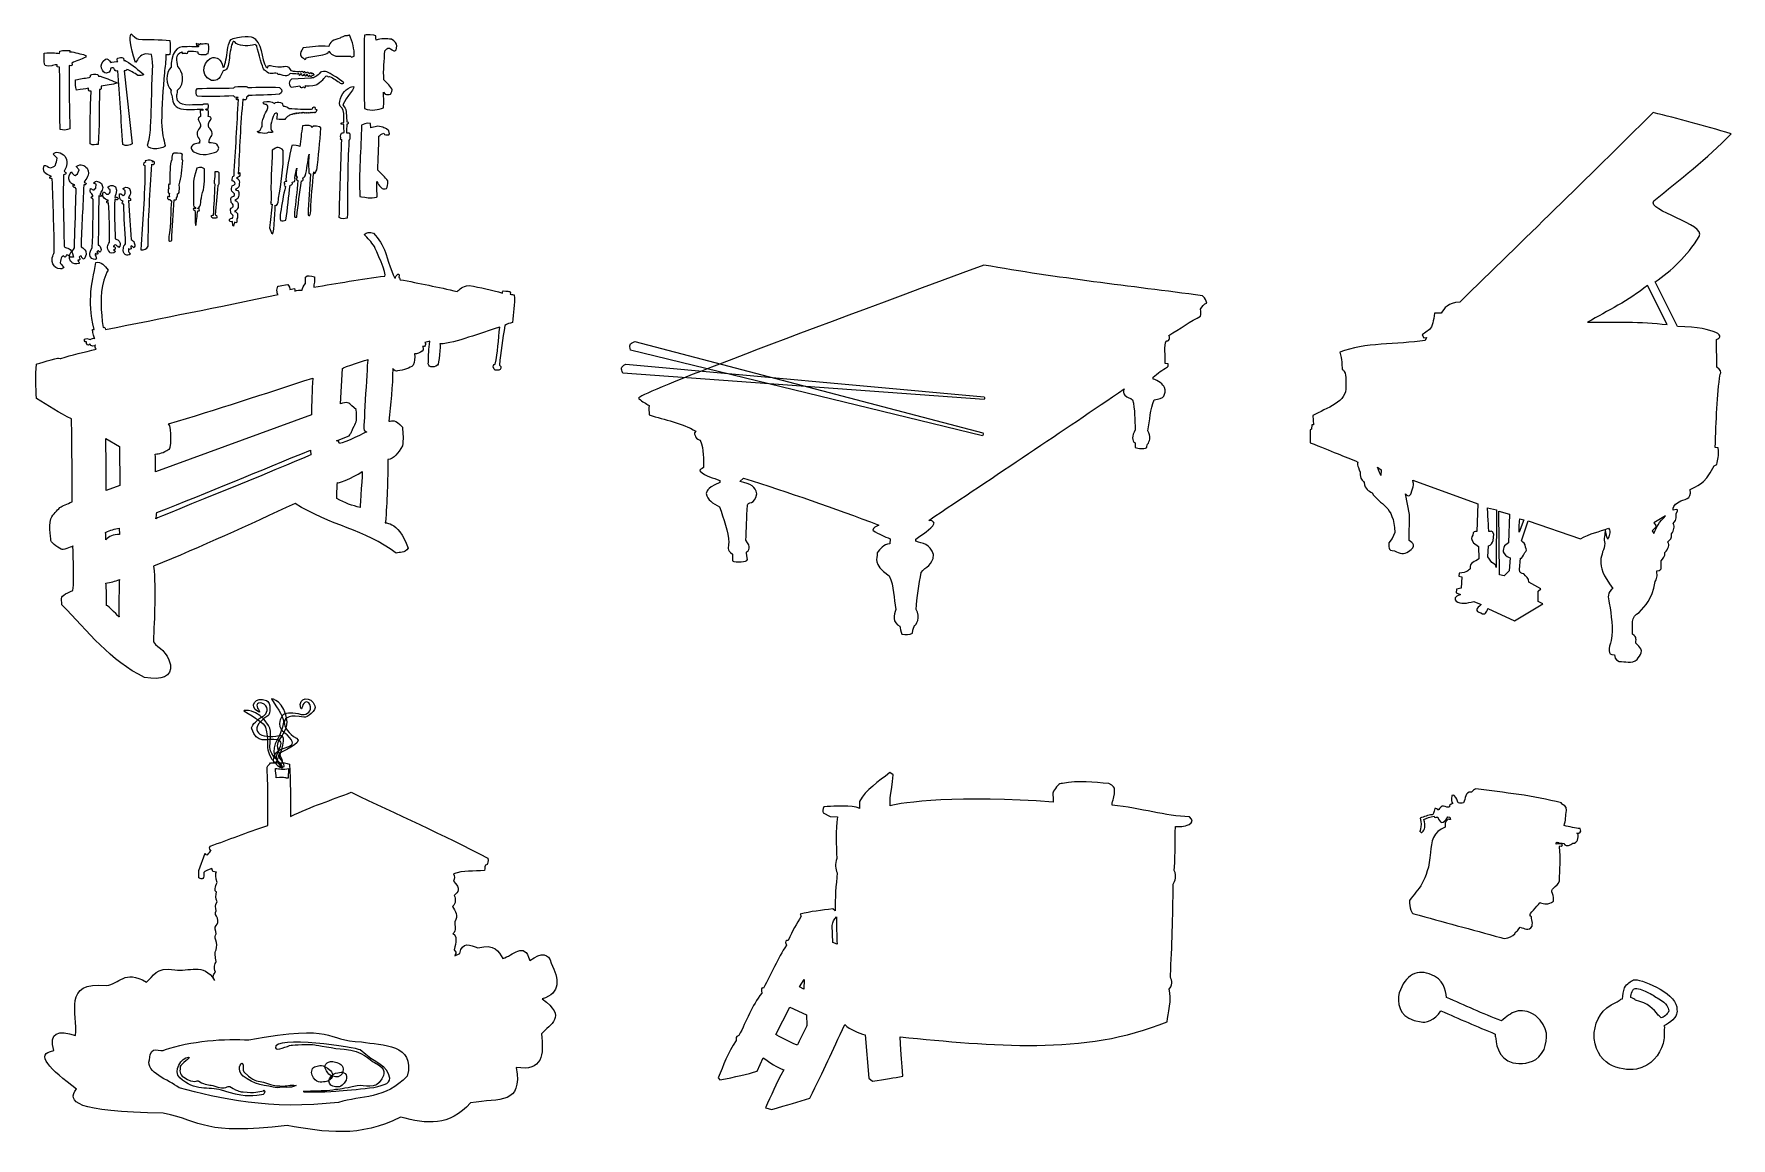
# Model space of a CAD drawing. Header units: centimetres. Extents: x -10.1 to 10.1, y -6.4 to 6.7.
import ezdxf

# ---------------------------------------------------------------- set-up
doc = ezdxf.new("R2010")
doc.units = ezdxf.units.CM
doc.header["$MEASUREMENT"] = 0
doc.layers.add('Layer 1', color=7, linetype='Continuous')

msp = doc.modelspace()

# ---------------------------------------------------------------- linework, layer by layer
at = {"layer": 'Layer 1', "color": 156}
for points, knots in [([(-8.81091, 6.60455), (-8.84696, 6.61419), (-8.86936, 6.64657), (-8.89829, 6.6681), (-8.89829, 6.6681), (-8.91806, 6.62838), (-8.91134, 6.5365), (-8.84666, 6.33051), (-8.84666, 6.33051), (-8.81135, 6.36725), (-8.8013, 6.41885), (-8.72553, 6.43179), (-8.72553, 6.43179), (-8.72553, 6.43179), (-8.65603, 6.42385), (-8.65603, 6.42385), (-8.65603, 6.42385), (-8.62877, 6.29117), (-8.64892, 6.19008), (-8.65007, 6.07633), (-8.65007, 6.07633), (-8.65321, 5.89694), (-8.66046, 5.73398), (-8.66596, 5.56399), (-8.66596, 5.56399), (-8.66813, 5.46194), (-8.6872, 5.4106), (-8.7017, 5.34556), (-8.7017, 5.34556), (-8.69501, 5.27635), (-8.48486, 5.30912), (-8.49319, 5.34159), (-8.49319, 5.34159), (-8.51112, 5.41874), (-8.53157, 5.48382), (-8.53688, 5.62159), (-8.53688, 5.62159), (-8.53122, 5.81686), (-8.51937, 6.01213), (-8.50312, 6.2074), (-8.50312, 6.2074), (-8.49378, 6.2747), (-8.48372, 6.34114), (-8.48723, 6.42386), (-8.48723, 6.42386), (-8.47068, 6.4209), (-8.45413, 6.41898), (-8.43759, 6.42386), (-8.43759, 6.42386), (-8.43362, 6.47748), (-8.43362, 6.53242), (-8.43759, 6.58868), (-8.43759, 6.58868), (-8.55728, 6.60349), (-8.6864, 6.59943), (-8.81092, 6.60457), (-8.81092, 6.60457), (-8.81092, 6.60457), (-8.81091, 6.60455), (-8.81091, 6.60455)], [0, 0, 0, 0, 0.0625, 0.0625, 0.0625, 0.0625, 0.125, 0.125, 0.125, 0.125, 0.1875, 0.1875, 0.1875, 0.1875, 0.25, 0.25, 0.25, 0.25, 0.3125, 0.3125, 0.3125, 0.3125, 0.375, 0.375, 0.375, 0.375, 0.4375, 0.4375, 0.4375, 0.4375, 0.5, 0.5, 0.5, 0.5, 0.5625, 0.5625, 0.5625, 0.5625, 0.625, 0.625, 0.625, 0.625, 0.6875, 0.6875, 0.6875, 0.6875, 0.75, 0.75, 0.75, 0.75, 0.8125, 0.8125, 0.8125, 0.8125, 0.875, 0.875, 0.875, 0.875, 1, 1, 1, 1]), ([(-7.92726, 6.38809), (-8.01077, 6.38566), (-8.10866, 6.18118), (-7.94513, 6.11405), (-7.94513, 6.11405), (-7.89807, 6.11675), (-7.85064, 6.10131), (-7.80612, 6.23121), (-7.80612, 6.23121), (-7.78348, 6.2424), (-7.76173, 6.2151), (-7.73662, 6.33249), (-7.73662, 6.33249), (-7.73067, 6.40001), (-7.72006, 6.46819), (-7.70485, 6.53702), (-7.70485, 6.53702), (-7.68789, 6.5449), (-7.70183, 6.61766), (-7.65123, 6.55489), (-7.65123, 6.55489), (-7.58219, 6.51818), (-7.50508, 6.52179), (-7.42484, 6.54099), (-7.42484, 6.54099), (-7.41487, 6.52566), (-7.41162, 6.53046), (-7.40697, 6.53106), (-7.40697, 6.53106), (-7.41176, 6.52308), (-7.33748, 6.28426), (-7.33548, 6.27489), (-7.33548, 6.27489), (-7.32925, 6.24573), (-7.29658, 6.22111), (-7.29974, 6.2312), (-7.29974, 6.2312), (-7.2534, 6.1713), (-7.20707, 6.21002), (-7.16073, 6.19943), (-7.16073, 6.19943), (-7.15558, 6.1805), (-7.14114, 6.18712), (-7.12896, 6.18752), (-7.12896, 6.18752), (-7.02137, 6.14441), (-7.03793, 6.18876), (-7.00386, 6.19745), (-7.00386, 6.19745), (-6.97627, 6.19518), (-6.94299, 6.19764), (-6.92244, 6.18951), (-6.92244, 6.18951), (-6.91124, 6.2002), (-6.90588, 6.19725), (-6.90258, 6.18951), (-6.90258, 6.18951), (-6.89957, 6.1605), (-6.88981, 6.17841), (-6.88471, 6.1915), (-6.88471, 6.1915), (-6.88383, 6.19608), (-6.87435, 6.20168), (-6.87081, 6.1915), (-6.87081, 6.1915), (-6.86868, 6.16132), (-6.85391, 6.16802), (-6.84698, 6.18753), (-6.84698, 6.18753), (-6.83542, 6.19554), (-6.83841, 6.18693), (-6.83507, 6.18554), (-6.83507, 6.18554), (-6.83013, 6.15376), (-6.82275, 6.16727), (-6.81521, 6.18355), (-6.81521, 6.18355), (-6.80932, 6.18563), (-6.80271, 6.19349), (-6.79932, 6.17561), (-6.79932, 6.17561), (-6.79402, 6.1478), (-6.78873, 6.16992), (-6.78343, 6.17164), (-6.78343, 6.17164), (-6.77808, 6.18727), (-6.77644, 6.17328), (-6.7735, 6.16965), (-6.7735, 6.16965), (-6.76711, 6.14937), (-6.76032, 6.16177), (-6.75265, 6.16965), (-6.75265, 6.16965), (-6.75164, 6.17916), (-6.70568, 6.16568), (-6.73974, 6.19944), (-6.73974, 6.19944), (-6.74398, 6.20288), (-6.74803, 6.20579), (-6.74967, 6.20143), (-6.74967, 6.20143), (-6.75274, 6.19974), (-6.75431, 6.1928), (-6.75976, 6.19944), (-6.75976, 6.19944), (-6.7632, 6.21404), (-6.77132, 6.20963), (-6.7745, 6.20365), (-6.7745, 6.20365), (-6.77922, 6.20353), (-6.79244, 6.19974), (-6.79346, 6.20786), (-6.79346, 6.20786), (-6.79513, 6.21786), (-6.80142, 6.2212), (-6.8082, 6.21418), (-6.8082, 6.21418), (-6.81878, 6.20326), (-6.83226, 6.21122), (-6.83137, 6.21418), (-6.83137, 6.21418), (-6.83652, 6.23144), (-6.84012, 6.22098), (-6.84401, 6.21558), (-6.84401, 6.21558), (-6.84812, 6.21667), (-6.85782, 6.20434), (-6.85595, 6.21979), (-6.85595, 6.21979), (-6.86193, 6.22494), (-6.86809, 6.23257), (-6.8728, 6.22119), (-6.8728, 6.22119), (-6.88741, 6.21211), (-6.8917, 6.21979), (-6.89597, 6.22751), (-6.89597, 6.22751), (-6.91132, 6.22169), (-6.91611, 6.21626), (-6.94933, 6.22751), (-6.94933, 6.22751), (-6.96196, 6.22493), (-6.9801, 6.22785), (-7.00199, 6.23453), (-7.00199, 6.23453), (-7.0356, 6.31494), (-7.08614, 6.27117), (-7.12978, 6.27806), (-7.12978, 6.27806), (-7.16592, 6.27793), (-7.19829, 6.28166), (-7.24334, 6.29253), (-7.24334, 6.29253), (-7.25771, 6.296), (-7.27791, 6.28482), (-7.27792, 6.26696), (-7.27792, 6.26696), (-7.34034, 6.27367), (-7.33774, 6.54789), (-7.41296, 6.58866), (-7.41296, 6.58866), (-7.43855, 6.65368), (-7.54775, 6.64624), (-7.68501, 6.61447), (-7.68501, 6.61447), (-7.73048, 6.60525), (-7.73021, 6.56714), (-7.7426, 6.53702), (-7.7426, 6.53702), (-7.7565, 6.46156), (-7.76695, 6.36714), (-7.7843, 6.31063), (-7.7843, 6.31063), (-7.78954, 6.26473), (-7.7985, 6.27834), (-7.80614, 6.27091), (-7.80614, 6.27091), (-7.83156, 6.38738), (-7.88001, 6.38468), (-7.92727, 6.38807), (-7.92727, 6.38807), (-7.92727, 6.38807), (-7.92726, 6.38809), (-7.92726, 6.38809)], [0, 0, 0, 0, 0.0212766, 0.0212766, 0.0212766, 0.0212766, 0.04255319, 0.04255319, 0.04255319, 0.04255319, 0.06382979, 0.06382979, 0.06382979, 0.06382979, 0.08510638, 0.08510638, 0.08510638, 0.08510638, 0.10638298, 0.10638298, 0.10638298, 0.10638298, 0.12765957, 0.12765957, 0.12765957, 0.12765957, 0.14893617, 0.14893617, 0.14893617, 0.14893617, 0.17021277, 0.17021277, 0.17021277, 0.17021277, 0.19148936, 0.19148936, 0.19148936, 0.19148936, 0.21276596, 0.21276596, 0.21276596, 0.21276596, 0.23404255, 0.23404255, 0.23404255, 0.23404255, 0.25531915, 0.25531915, 0.25531915, 0.25531915, 0.27659574, 0.27659574, 0.27659574, 0.27659574, 0.29787234, 0.29787234, 0.29787234, 0.29787234, 0.31914894, 0.31914894, 0.31914894, 0.31914894, 0.34042553, 0.34042553, 0.34042553, 0.34042553, 0.36170213, 0.36170213, 0.36170213, 0.36170213, 0.38297872, 0.38297872, 0.38297872, 0.38297872, 0.40425532, 0.40425532, 0.40425532, 0.40425532, 0.42553191, 0.42553191, 0.42553191, 0.42553191, 0.44680851, 0.44680851, 0.44680851, 0.44680851, 0.46808511, 0.46808511, 0.46808511, 0.46808511, 0.4893617, 0.4893617, 0.4893617, 0.4893617, 0.5106383, 0.5106383, 0.5106383, 0.5106383, 0.53191489, 0.53191489, 0.53191489, 0.53191489, 0.55319149, 0.55319149, 0.55319149, 0.55319149, 0.57446809, 0.57446809, 0.57446809, 0.57446809, 0.59574468, 0.59574468, 0.59574468, 0.59574468, 0.61702128, 0.61702128, 0.61702128, 0.61702128, 0.63829787, 0.63829787, 0.63829787, 0.63829787, 0.65957447, 0.65957447, 0.65957447, 0.65957447, 0.68085106, 0.68085106, 0.68085106, 0.68085106, 0.70212766, 0.70212766, 0.70212766, 0.70212766, 0.72340426, 0.72340426, 0.72340426, 0.72340426, 0.74468085, 0.74468085, 0.74468085, 0.74468085, 0.76595745, 0.76595745, 0.76595745, 0.76595745, 0.78723404, 0.78723404, 0.78723404, 0.78723404, 0.80851064, 0.80851064, 0.80851064, 0.80851064, 0.82978723, 0.82978723, 0.82978723, 0.82978723, 0.85106383, 0.85106383, 0.85106383, 0.85106383, 0.87234043, 0.87234043, 0.87234043, 0.87234043, 0.89361702, 0.89361702, 0.89361702, 0.89361702, 0.91489362, 0.91489362, 0.91489362, 0.91489362, 0.93617021, 0.93617021, 0.93617021, 0.93617021, 0.95744681, 0.95744681, 0.95744681, 0.95744681, 1, 1, 1, 1]), ([(-6.5491, 6.51717), (-6.54696, 6.56225), (-6.49224, 6.60802), (-6.41605, 6.61646), (-6.41605, 6.61646), (-6.41963, 6.6224), (-6.355, 6.65141), (-6.34258, 6.64426), (-6.34258, 6.64426), (-6.32864, 6.64619), (-6.3151, 6.64871), (-6.30485, 6.65617), (-6.30485, 6.65617), (-6.26734, 6.57485), (-6.24733, 6.49091), (-6.24726, 6.40397), (-6.24726, 6.40397), (-6.26622, 6.4047), (-6.27541, 6.37862), (-6.29302, 6.40515), (-6.29302, 6.40515), (-6.35059, 6.40442), (-6.40816, 6.40662), (-6.4657, 6.40397), (-6.4657, 6.40397), (-6.50762, 6.41677), (-6.53336, 6.43766), (-6.5491, 6.46354), (-6.5491, 6.46354), (-6.55359, 6.44098), (-6.58067, 6.42745), (-6.62257, 6.41985), (-6.62257, 6.41985), (-6.68612, 6.4089), (-6.74967, 6.40202), (-6.81321, 6.38609), (-6.81321, 6.38609), (-6.83384, 6.34721), (-6.84092, 6.37151), (-6.85094, 6.38212), (-6.85094, 6.38212), (-6.88184, 6.39515), (-6.91231, 6.42928), (-6.85491, 6.50325), (-6.85491, 6.50325), (-6.75298, 6.5079), (-6.66799, 6.53324), (-6.54909, 6.51715), (-6.54909, 6.51715), (-6.54909, 6.51715), (-6.5491, 6.51717), (-6.5491, 6.51717)], [0, 0, 0, 0, 0.07142857, 0.07142857, 0.07142857, 0.07142857, 0.14285714, 0.14285714, 0.14285714, 0.14285714, 0.21428571, 0.21428571, 0.21428571, 0.21428571, 0.28571429, 0.28571429, 0.28571429, 0.28571429, 0.35714286, 0.35714286, 0.35714286, 0.35714286, 0.42857143, 0.42857143, 0.42857143, 0.42857143, 0.5, 0.5, 0.5, 0.5, 0.57142857, 0.57142857, 0.57142857, 0.57142857, 0.64285714, 0.64285714, 0.64285714, 0.64285714, 0.71428571, 0.71428571, 0.71428571, 0.71428571, 0.78571429, 0.78571429, 0.78571429, 0.78571429, 0.85714286, 0.85714286, 0.85714286, 0.85714286, 1, 1, 1, 1]), ([(-6.12811, 6.6522), (-6.12811, 6.65643), (-5.99307, 6.66439), (-5.99307, 6.64624), (-5.99307, 6.64624), (-5.99307, 6.6383), (-5.9891, 6.59262), (-5.9891, 6.59262), (-5.9891, 6.59262), (-5.92603, 6.61617), (-5.86576, 6.61448), (-5.80641, 6.60453), (-5.80641, 6.60453), (-5.76297, 6.57976), (-5.73769, 6.5536), (-5.74286, 6.5251), (-5.74286, 6.5251), (-5.74897, 6.44156), (-5.78452, 6.4674), (-5.79846, 6.47943), (-5.79846, 6.47943), (-5.84924, 6.52321), (-5.85922, 6.48746), (-5.88385, 6.46752), (-5.88385, 6.46752), (-5.89233, 6.35391), (-5.90505, 6.24114), (-5.89576, 6.12398), (-5.89576, 6.12398), (-5.86117, 6.0836), (-5.81113, 6.04322), (-5.79647, 6.00285), (-5.79647, 6.00285), (-5.80673, 5.97471), (-5.81355, 5.95689), (-5.81633, 5.95122), (-5.81633, 5.95122), (-5.83751, 5.94423), (-5.85869, 5.94937), (-5.87988, 5.95321), (-5.87988, 5.95321), (-5.87988, 5.95321), (-5.89974, 5.97505), (-5.89974, 5.97505), (-5.89974, 5.97505), (-5.89886, 5.91085), (-5.89707, 5.84393), (-5.89974, 5.79037), (-5.89974, 5.79037), (-5.96829, 5.77044), (-6.03576, 5.74781), (-6.12613, 5.78243), (-6.12613, 5.78243), (-6.13435, 6.06984), (-6.13077, 6.36118), (-6.12812, 6.65221), (-6.12812, 6.65221), (-6.12812, 6.65221), (-6.12811, 6.6522), (-6.12811, 6.6522)], [0, 0, 0, 0, 0.0625, 0.0625, 0.0625, 0.0625, 0.125, 0.125, 0.125, 0.125, 0.1875, 0.1875, 0.1875, 0.1875, 0.25, 0.25, 0.25, 0.25, 0.3125, 0.3125, 0.3125, 0.3125, 0.375, 0.375, 0.375, 0.375, 0.4375, 0.4375, 0.4375, 0.4375, 0.5, 0.5, 0.5, 0.5, 0.5625, 0.5625, 0.5625, 0.5625, 0.625, 0.625, 0.625, 0.625, 0.6875, 0.6875, 0.6875, 0.6875, 0.75, 0.75, 0.75, 0.75, 0.8125, 0.8125, 0.8125, 0.8125, 0.875, 0.875, 0.875, 0.875, 1, 1, 1, 1]), ([(-9.92893, 6.43973), (-9.93261, 6.39404), (-9.93436, 6.34912), (-9.92496, 6.30866), (-9.92496, 6.30866), (-9.92361, 6.28588), (-9.89044, 6.28254), (-9.84156, 6.2888), (-9.84156, 6.2888), (-9.83119, 6.29895), (-9.8068, 6.30109), (-9.77801, 6.30071), (-9.77801, 6.30071), (-9.77023, 6.2911), (-9.80067, 6.27546), (-9.74822, 6.27291), (-9.74822, 6.27291), (-9.74189, 6.02233), (-9.7439, 5.78008), (-9.74226, 5.53419), (-9.74226, 5.53419), (-9.70321, 5.52036), (-9.66415, 5.52774), (-9.6251, 5.54015), (-9.6251, 5.54015), (-9.6291, 5.79103), (-9.6409, 6.0419), (-9.63304, 6.29277), (-9.63304, 6.29277), (-9.60325, 6.28549), (-9.59332, 6.29542), (-9.60325, 6.32256), (-9.60325, 6.32256), (-9.54699, 6.34639), (-9.49425, 6.36317), (-9.43446, 6.39405), (-9.43446, 6.39405), (-9.43446, 6.39405), (-9.43645, 6.41192), (-9.43645, 6.41192), (-9.43645, 6.41192), (-9.45973, 6.42648), (-9.54501, 6.44104), (-9.59929, 6.45561), (-9.59929, 6.45561), (-9.61152, 6.45858), (-9.61797, 6.45575), (-9.62511, 6.45362), (-9.62511, 6.45362), (-9.62511, 6.45362), (-9.62511, 6.47149), (-9.62511, 6.47149), (-9.62511, 6.47149), (-9.66408, 6.47095), (-9.69767, 6.47848), (-9.74624, 6.46355), (-9.74624, 6.46355), (-9.74624, 6.46355), (-9.74723, 6.43774), (-9.74723, 6.43774), (-9.74723, 6.43774), (-9.80945, 6.4384), (-9.83671, 6.4527), (-9.92894, 6.43973), (-9.92894, 6.43973), (-9.92894, 6.43973), (-9.92893, 6.43973), (-9.92893, 6.43973)], [0, 0, 0, 0, 0.05555556, 0.05555556, 0.05555556, 0.05555556, 0.11111111, 0.11111111, 0.11111111, 0.11111111, 0.16666667, 0.16666667, 0.16666667, 0.16666667, 0.22222222, 0.22222222, 0.22222222, 0.22222222, 0.27777778, 0.27777778, 0.27777778, 0.27777778, 0.33333333, 0.33333333, 0.33333333, 0.33333333, 0.38888889, 0.38888889, 0.38888889, 0.38888889, 0.44444444, 0.44444444, 0.44444444, 0.44444444, 0.5, 0.5, 0.5, 0.5, 0.55555556, 0.55555556, 0.55555556, 0.55555556, 0.61111111, 0.61111111, 0.61111111, 0.61111111, 0.66666667, 0.66666667, 0.66666667, 0.66666667, 0.72222222, 0.72222222, 0.72222222, 0.72222222, 0.77777778, 0.77777778, 0.77777778, 0.77777778, 0.83333333, 0.83333333, 0.83333333, 0.83333333, 0.88888889, 0.88888889, 0.88888889, 0.88888889, 1, 1, 1, 1]), ([(-8.06028, 6.54696), (-8.03548, 6.54813), (-8.01418, 6.55105), (-7.97886, 6.54696), (-7.97886, 6.54696), (-7.9726, 6.49693), (-7.97819, 6.46553), (-7.98482, 6.43576), (-7.98482, 6.43576), (-7.99468, 6.43371), (-8.00429, 6.4314), (-8.00865, 6.42385), (-8.00865, 6.42385), (-8.03588, 6.42218), (-8.06271, 6.42206), (-8.08808, 6.42782), (-8.08808, 6.42782), (-8.10149, 6.43438), (-8.11268, 6.44168), (-8.10397, 6.45562), (-8.10397, 6.45562), (-8.12997, 6.46479), (-8.18208, 6.46092), (-8.22113, 6.46356), (-8.22113, 6.46356), (-8.22428, 6.44268), (-8.22918, 6.42571), (-8.24893, 6.44172), (-8.24893, 6.44172), (-8.26262, 6.44003), (-8.27995, 6.44078), (-8.28865, 6.43576), (-8.28865, 6.43576), (-8.29405, 6.44238), (-8.29655, 6.449), (-8.29262, 6.45562), (-8.29262, 6.45562), (-8.38376, 6.43136), (-8.34712, 6.34143), (-8.34425, 6.28285), (-8.34425, 6.28285), (-8.28575, 6.22391), (-8.24932, 6.08053), (-8.34822, 6.00087), (-8.34822, 6.00087), (-8.34552, 5.98167), (-8.34571, 5.96248), (-8.35418, 5.94328), (-8.35418, 5.94328), (-8.36163, 5.87948), (-8.33911, 5.82848), (-8.20723, 5.82414), (-8.20723, 5.82414), (-8.15339, 5.8248), (-8.10161, 5.82546), (-8.04439, 5.82613), (-8.04439, 5.82613), (-8.05005, 5.82953), (-8.03032, 5.83606), (-8.01858, 5.83606), (-8.01858, 5.83606), (-8.00491, 5.83606), (-7.98393, 5.83628), (-7.98482, 5.83606), (-7.98482, 5.83606), (-7.97558, 5.80763), (-7.9834, 5.79625), (-7.98283, 5.77649), (-7.98283, 5.77649), (-7.99404, 5.77839), (-8.0032, 5.77621), (-8.01262, 5.7745), (-8.01262, 5.7745), (-8.01262, 5.7745), (-8.00865, 5.76258), (-8.00865, 5.76258), (-8.00865, 5.76258), (-8.00865, 5.76258), (-7.98482, 5.76457), (-7.98482, 5.76457), (-7.98482, 5.76457), (-7.97195, 5.74011), (-7.97988, 5.71334), (-7.98283, 5.68712), (-7.98283, 5.68712), (-7.92207, 5.68143), (-7.95266, 5.65082), (-7.97092, 5.62357), (-7.97092, 5.62357), (-7.98191, 5.59041), (-7.9853, 5.56045), (-7.96099, 5.54215), (-7.96099, 5.54215), (-7.93689, 5.50901), (-7.91694, 5.47541), (-7.959, 5.43492), (-7.959, 5.43492), (-7.97513, 5.40042), (-7.96963, 5.39438), (-7.96941, 5.37675), (-7.96941, 5.37675), (-7.93946, 5.37033), (-7.90376, 5.37923), (-7.87957, 5.35747), (-7.87957, 5.35747), (-7.83572, 5.30576), (-7.86704, 5.29163), (-7.88354, 5.27009), (-7.88354, 5.27009), (-7.9466, 5.24334), (-8.06102, 5.21089), (-8.15361, 5.27009), (-8.15361, 5.27009), (-8.1827, 5.28834), (-8.20518, 5.32905), (-8.14964, 5.35747), (-8.14964, 5.35747), (-8.12871, 5.36577), (-8.10691, 5.37056), (-8.08411, 5.37137), (-8.08411, 5.37137), (-8.08606, 5.38861), (-8.0773, 5.41477), (-8.09007, 5.423), (-8.09007, 5.423), (-8.12407, 5.4626), (-8.12313, 5.50488), (-8.08411, 5.5501), (-8.08411, 5.5501), (-8.06835, 5.57325), (-8.06841, 5.59878), (-8.09007, 5.62755), (-8.09007, 5.62755), (-8.09433, 5.64775), (-8.12167, 5.66718), (-8.07418, 5.68911), (-8.07418, 5.68911), (-8.07418, 5.68911), (-8.07617, 5.76258), (-8.07617, 5.76258), (-8.07617, 5.76258), (-8.07617, 5.76258), (-8.04638, 5.76059), (-8.04638, 5.76059), (-8.04638, 5.76059), (-8.04638, 5.76059), (-8.04638, 5.77648), (-8.04638, 5.77648), (-8.04638, 5.77648), (-8.13329, 5.775), (-8.22129, 5.76149), (-8.30652, 5.77847), (-8.30652, 5.77847), (-8.40279, 5.80781), (-8.40664, 5.87565), (-8.41574, 5.94131), (-8.41574, 5.94131), (-8.42913, 5.96573), (-8.42681, 5.98387), (-8.4217, 6.00088), (-8.4217, 6.00088), (-8.48801, 6.05676), (-8.48885, 6.20785), (-8.42369, 6.27293), (-8.42369, 6.27293), (-8.42434, 6.3042), (-8.42256, 6.33487), (-8.41575, 6.36428), (-8.41575, 6.36428), (-8.37531, 6.5507), (-8.2776, 6.50629), (-8.20326, 6.51917), (-8.20326, 6.51917), (-8.16818, 6.51464), (-8.1331, 6.51227), (-8.09801, 6.5152), (-8.09801, 6.5152), (-8.09801, 6.5152), (-8.1, 6.5291), (-8.1, 6.5291), (-8.1, 6.5291), (-8.11017, 6.53054), (-8.11508, 6.52936), (-8.12184, 6.5291), (-8.12184, 6.5291), (-8.12184, 6.5291), (-8.12581, 6.55293), (-8.12581, 6.55293), (-8.12581, 6.55293), (-8.11142, 6.54885), (-8.10084, 6.54732), (-8.09205, 6.54697), (-8.09205, 6.54697), (-8.09205, 6.54697), (-8.08808, 6.53506), (-8.08808, 6.53506), (-8.08808, 6.53506), (-8.08196, 6.5537), (-8.072, 6.55446), (-8.06028, 6.54697), (-8.06028, 6.54697), (-8.06028, 6.54697), (-8.06028, 6.54696), (-8.06028, 6.54696)], [0, 0, 0, 0, 0.01923077, 0.01923077, 0.01923077, 0.01923077, 0.03846154, 0.03846154, 0.03846154, 0.03846154, 0.05769231, 0.05769231, 0.05769231, 0.05769231, 0.07692308, 0.07692308, 0.07692308, 0.07692308, 0.09615385, 0.09615385, 0.09615385, 0.09615385, 0.11538462, 0.11538462, 0.11538462, 0.11538462, 0.13461538, 0.13461538, 0.13461538, 0.13461538, 0.15384615, 0.15384615, 0.15384615, 0.15384615, 0.17307692, 0.17307692, 0.17307692, 0.17307692, 0.19230769, 0.19230769, 0.19230769, 0.19230769, 0.21153846, 0.21153846, 0.21153846, 0.21153846, 0.23076923, 0.23076923, 0.23076923, 0.23076923, 0.25, 0.25, 0.25, 0.25, 0.26923077, 0.26923077, 0.26923077, 0.26923077, 0.28846154, 0.28846154, 0.28846154, 0.28846154, 0.30769231, 0.30769231, 0.30769231, 0.30769231, 0.32692308, 0.32692308, 0.32692308, 0.32692308, 0.34615385, 0.34615385, 0.34615385, 0.34615385, 0.36538462, 0.36538462, 0.36538462, 0.36538462, 0.38461538, 0.38461538, 0.38461538, 0.38461538, 0.40384615, 0.40384615, 0.40384615, 0.40384615, 0.42307692, 0.42307692, 0.42307692, 0.42307692, 0.44230769, 0.44230769, 0.44230769, 0.44230769, 0.46153846, 0.46153846, 0.46153846, 0.46153846, 0.48076923, 0.48076923, 0.48076923, 0.48076923, 0.5, 0.5, 0.5, 0.5, 0.51923077, 0.51923077, 0.51923077, 0.51923077, 0.53846154, 0.53846154, 0.53846154, 0.53846154, 0.55769231, 0.55769231, 0.55769231, 0.55769231, 0.57692308, 0.57692308, 0.57692308, 0.57692308, 0.59615385, 0.59615385, 0.59615385, 0.59615385, 0.61538462, 0.61538462, 0.61538462, 0.61538462, 0.63461538, 0.63461538, 0.63461538, 0.63461538, 0.65384615, 0.65384615, 0.65384615, 0.65384615, 0.67307692, 0.67307692, 0.67307692, 0.67307692, 0.69230769, 0.69230769, 0.69230769, 0.69230769, 0.71153846, 0.71153846, 0.71153846, 0.71153846, 0.73076923, 0.73076923, 0.73076923, 0.73076923, 0.75, 0.75, 0.75, 0.75, 0.76923077, 0.76923077, 0.76923077, 0.76923077, 0.78846154, 0.78846154, 0.78846154, 0.78846154, 0.80769231, 0.80769231, 0.80769231, 0.80769231, 0.82692308, 0.82692308, 0.82692308, 0.82692308, 0.84615385, 0.84615385, 0.84615385, 0.84615385, 0.86538462, 0.86538462, 0.86538462, 0.86538462, 0.88461538, 0.88461538, 0.88461538, 0.88461538, 0.90384615, 0.90384615, 0.90384615, 0.90384615, 0.92307692, 0.92307692, 0.92307692, 0.92307692, 0.94230769, 0.94230769, 0.94230769, 0.94230769, 0.96153846, 0.96153846, 0.96153846, 0.96153846, 1, 1, 1, 1]), ([(-9.20217, 6.37022), (-9.29882, 6.31383), (-9.23258, 6.19479), (-9.19621, 6.20143), (-9.19621, 6.20143), (-9.12683, 6.21352), (-9.14988, 6.25167), (-9.13862, 6.261), (-9.13862, 6.261), (-9.12538, 6.26762), (-9.11347, 6.26762), (-9.10288, 6.261), (-9.10288, 6.261), (-9.09531, 6.23797), (-9.08563, 6.21836), (-9.05721, 6.22923), (-9.05721, 6.22923), (-9.03173, 5.93919), (-9.01558, 5.64604), (-8.99764, 5.35349), (-8.99764, 5.35349), (-8.96194, 5.32775), (-8.9169, 5.3449), (-8.88445, 5.36143), (-8.88445, 5.36143), (-8.88445, 5.36143), (-8.97977, 6.22923), (-8.97977, 6.22923), (-8.97977, 6.22923), (-8.96571, 6.23174), (-8.94886, 6.23194), (-8.94998, 6.2471), (-8.94998, 6.2471), (-8.90629, 6.23777), (-8.8626, 6.20164), (-8.81891, 6.17561), (-8.81891, 6.17561), (-8.79052, 6.17276), (-8.76338, 6.1721), (-8.74544, 6.18752), (-8.74544, 6.18752), (-8.81305, 6.24111), (-8.87827, 6.2953), (-8.95593, 6.34639), (-8.95593, 6.34639), (-8.96481, 6.35152), (-8.97421, 6.35509), (-8.98572, 6.35235), (-8.98572, 6.35235), (-8.98572, 6.35235), (-8.98771, 6.38214), (-8.98771, 6.38214), (-8.98771, 6.38214), (-9.01438, 6.39463), (-9.03332, 6.38393), (-9.05523, 6.38214), (-9.05523, 6.38214), (-9.07102, 6.37863), (-9.05663, 6.3388), (-9.05722, 6.34044), (-9.05722, 6.34044), (-9.05991, 6.34791), (-9.14062, 6.32853), (-9.14062, 6.32853), (-9.14062, 6.32853), (-9.16218, 6.35799), (-9.18325, 6.38012), (-9.20218, 6.37023), (-9.20218, 6.37023), (-9.20218, 6.37023), (-9.20217, 6.37022), (-9.20217, 6.37022)], [0, 0, 0, 0, 0.05263158, 0.05263158, 0.05263158, 0.05263158, 0.10526316, 0.10526316, 0.10526316, 0.10526316, 0.15789474, 0.15789474, 0.15789474, 0.15789474, 0.21052632, 0.21052632, 0.21052632, 0.21052632, 0.26315789, 0.26315789, 0.26315789, 0.26315789, 0.31578947, 0.31578947, 0.31578947, 0.31578947, 0.36842105, 0.36842105, 0.36842105, 0.36842105, 0.42105263, 0.42105263, 0.42105263, 0.42105263, 0.47368421, 0.47368421, 0.47368421, 0.47368421, 0.52631579, 0.52631579, 0.52631579, 0.52631579, 0.57894737, 0.57894737, 0.57894737, 0.57894737, 0.63157895, 0.63157895, 0.63157895, 0.63157895, 0.68421053, 0.68421053, 0.68421053, 0.68421053, 0.73684211, 0.73684211, 0.73684211, 0.73684211, 0.78947368, 0.78947368, 0.78947368, 0.78947368, 0.84210526, 0.84210526, 0.84210526, 0.84210526, 0.89473684, 0.89473684, 0.89473684, 0.89473684, 1, 1, 1, 1]), ([(-9.55656, 6.12298), (-9.56595, 6.0794), (-9.55692, 6.04109), (-9.54663, 6.00085), (-9.54663, 6.00085), (-9.48444, 6.00999), (-9.44666, 6.01608), (-9.40465, 6.02269), (-9.40465, 6.02269), (-9.40583, 5.99508), (-9.39553, 5.98278), (-9.37288, 5.98695), (-9.37288, 5.98695), (-9.38378, 5.77391), (-9.38422, 5.56871), (-9.3848, 5.36341), (-9.3848, 5.36341), (-9.35504, 5.34263), (-9.32166, 5.35446), (-9.28948, 5.35547), (-9.28948, 5.35547), (-9.27175, 5.5701), (-9.27881, 5.76499), (-9.27359, 6.00682), (-9.27359, 6.00682), (-9.24686, 5.99995), (-9.25254, 6.02549), (-9.25373, 6.04654), (-9.25373, 6.04654), (-9.19136, 6.06095), (-9.124, 6.07038), (-9.05912, 6.08228), (-9.05912, 6.08228), (-9.11774, 6.11344), (-9.17924, 6.1398), (-9.24578, 6.15774), (-9.24578, 6.15774), (-9.25679, 6.17151), (-9.27213, 6.16366), (-9.2855, 6.16568), (-9.2855, 6.16568), (-9.2855, 6.16568), (-9.29344, 6.18752), (-9.29344, 6.18752), (-9.29344, 6.18752), (-9.32619, 6.18959), (-9.36423, 6.19406), (-9.37883, 6.18057), (-9.37883, 6.18057), (-9.3789, 6.17695), (-9.3788, 6.14969), (-9.3967, 6.15277), (-9.3967, 6.15277), (-9.46221, 6.14119), (-9.50046, 6.13457), (-9.55655, 6.12298), (-9.55655, 6.12298), (-9.55655, 6.12298), (-9.55656, 6.12298), (-9.55656, 6.12298)], [0, 0, 0, 0, 0.0625, 0.0625, 0.0625, 0.0625, 0.125, 0.125, 0.125, 0.125, 0.1875, 0.1875, 0.1875, 0.1875, 0.25, 0.25, 0.25, 0.25, 0.3125, 0.3125, 0.3125, 0.3125, 0.375, 0.375, 0.375, 0.375, 0.4375, 0.4375, 0.4375, 0.4375, 0.5, 0.5, 0.5, 0.5, 0.5625, 0.5625, 0.5625, 0.5625, 0.625, 0.625, 0.625, 0.625, 0.6875, 0.6875, 0.6875, 0.6875, 0.75, 0.75, 0.75, 0.75, 0.8125, 0.8125, 0.8125, 0.8125, 0.875, 0.875, 0.875, 0.875, 1, 1, 1, 1]), ([(-8.10994, 6.01972), (-8.1384, 6.00947), (-8.12796, 5.9251), (-8.10895, 5.92738), (-8.10895, 5.92738), (-7.96962, 5.91859), (-7.82468, 5.92943), (-7.682, 5.93234), (-7.682, 5.93234), (-7.66978, 5.92229), (-7.66683, 5.90605), (-7.62838, 5.91347), (-7.62838, 5.91347), (-7.62838, 5.91347), (-7.62916, 5.90316), (-7.63235, 5.90553), (-7.63235, 5.90553), (-7.63554, 5.90789), (-7.64557, 5.90963), (-7.64665, 5.9064), (-7.64665, 5.9064), (-7.65, 5.90151), (-7.65617, 5.89743), (-7.64706, 5.88899), (-7.64706, 5.88899), (-7.62654, 5.88547), (-7.64393, 5.88369), (-7.62341, 5.89064), (-7.62341, 5.89064), (-7.64092, 5.58883), (-7.65681, 5.28863), (-7.67603, 4.98511), (-7.67603, 4.98511), (-7.68531, 4.98161), (-7.69222, 4.97414), (-7.69589, 4.96128), (-7.69589, 4.96128), (-7.69955, 4.94786), (-7.69755, 4.93728), (-7.69788, 4.92554), (-7.69788, 4.92554), (-7.68423, 4.91468), (-7.65908, 4.91303), (-7.66214, 4.8888), (-7.66214, 4.8888), (-7.66797, 4.87615), (-7.68523, 4.87035), (-7.69987, 4.86299), (-7.69987, 4.86299), (-7.705, 4.84247), (-7.70609, 4.82195), (-7.70186, 4.80143), (-7.70186, 4.80143), (-7.69193, 4.78356), (-7.66448, 4.78321), (-7.67207, 4.74781), (-7.67207, 4.74781), (-7.68317, 4.73894), (-7.69485, 4.73234), (-7.70781, 4.73093), (-7.70781, 4.73093), (-7.71698, 4.70909), (-7.71093, 4.68724), (-7.7098, 4.6654), (-7.7098, 4.6654), (-7.70186, 4.65084), (-7.67938, 4.65323), (-7.68597, 4.62171), (-7.68597, 4.62171), (-7.68426, 4.61034), (-7.70172, 4.60718), (-7.71178, 4.60086), (-7.71178, 4.60086), (-7.72072, 4.58332), (-7.71329, 4.55923), (-7.71377, 4.53831), (-7.71377, 4.53831), (-7.70172, 4.52261), (-7.67258, 4.51859), (-7.69292, 4.48072), (-7.69292, 4.48072), (-7.7066, 4.47792), (-7.72368, 4.48055), (-7.72866, 4.46384), (-7.72866, 4.46384), (-7.73328, 4.45557), (-7.72798, 4.44729), (-7.72568, 4.43902), (-7.72568, 4.43902), (-7.71362, 4.43546), (-7.7024, 4.43332), (-7.69589, 4.43902), (-7.69589, 4.43902), (-7.69192, 4.42113), (-7.69163, 4.39038), (-7.68397, 4.3854), (-7.68397, 4.3854), (-7.68011, 4.38727), (-7.6748, 4.40803), (-7.66908, 4.43405), (-7.66908, 4.43405), (-7.63952, 4.41049), (-7.63963, 4.43927), (-7.64128, 4.47079), (-7.64128, 4.47079), (-7.6269, 4.49009), (-7.63797, 4.51448), (-7.63632, 4.53632), (-7.63632, 4.53632), (-7.64757, 4.55784), (-7.65883, 4.55978), (-7.67008, 4.56114), (-7.67008, 4.56114), (-7.65609, 4.57065), (-7.63865, 4.5767), (-7.63334, 4.5949), (-7.63334, 4.5949), (-7.62255, 4.60483), (-7.62871, 4.63594), (-7.62639, 4.65646), (-7.62639, 4.65646), (-7.63702, 4.68238), (-7.6519, 4.68497), (-7.66611, 4.69121), (-7.66611, 4.69121), (-7.65212, 4.70265), (-7.6294, 4.71119), (-7.6254, 4.72596), (-7.6254, 4.72596), (-7.61683, 4.73891), (-7.62038, 4.76396), (-7.61845, 4.78355), (-7.61845, 4.78355), (-7.61738, 4.80521), (-7.63828, 4.81335), (-7.66114, 4.82029), (-7.66114, 4.82029), (-7.64456, 4.82568), (-7.63134, 4.83944), (-7.61845, 4.85405), (-7.61845, 4.85405), (-7.61376, 4.87855), (-7.60995, 4.90288), (-7.61448, 4.92554), (-7.61448, 4.92554), (-7.61961, 4.93991), (-7.62809, 4.95237), (-7.64625, 4.9593), (-7.64625, 4.9593), (-7.63163, 4.96467), (-7.6167, 4.96919), (-7.60753, 4.98909), (-7.60753, 4.98909), (-7.60595, 4.9963), (-7.60396, 5.00296), (-7.60782, 5.01742), (-7.60782, 5.01742), (-7.61034, 5.02875), (-7.61956, 5.00958), (-7.6254, 5.00597), (-7.6254, 5.00597), (-7.60967, 5.29866), (-7.60156, 5.59533), (-7.5698, 5.89362), (-7.5698, 5.89362), (-7.55699, 5.87915), (-7.5472, 5.88885), (-7.53604, 5.88766), (-7.53604, 5.88766), (-7.52793, 5.89792), (-7.52797, 5.90818), (-7.52909, 5.91844), (-7.52909, 5.91844), (-7.52148, 5.92362), (-7.51387, 5.92369), (-7.50625, 5.93731), (-7.50625, 5.93731), (-7.39, 5.93932), (-7.26087, 5.94563), (-7.13391, 5.95121), (-7.13391, 5.95121), (-7.10554, 5.97353), (-7.09092, 5.99832), (-7.1349, 6.03362), (-7.1349, 6.03362), (-7.26184, 6.03587), (-7.38952, 6.03923), (-7.50923, 6.03064), (-7.50923, 6.03064), (-7.51353, 6.04222), (-7.52222, 6.04285), (-7.53008, 6.04553), (-7.53008, 6.04553), (-7.57512, 6.04526), (-7.6223, 6.04926), (-7.66214, 6.03858), (-7.66214, 6.03858), (-7.66871, 6.03854), (-7.67342, 6.03262), (-7.67803, 6.02667), (-7.67803, 6.02667), (-7.822, 6.02435), (-7.96185, 6.0241), (-8.10995, 6.01972), (-8.10995, 6.01972), (-8.10995, 6.01972), (-8.10994, 6.01972), (-8.10994, 6.01972)], [0, 0, 0, 0, 0.01886792, 0.01886792, 0.01886792, 0.01886792, 0.03773585, 0.03773585, 0.03773585, 0.03773585, 0.05660377, 0.05660377, 0.05660377, 0.05660377, 0.0754717, 0.0754717, 0.0754717, 0.0754717, 0.09433962, 0.09433962, 0.09433962, 0.09433962, 0.11320755, 0.11320755, 0.11320755, 0.11320755, 0.13207547, 0.13207547, 0.13207547, 0.13207547, 0.1509434, 0.1509434, 0.1509434, 0.1509434, 0.16981132, 0.16981132, 0.16981132, 0.16981132, 0.18867925, 0.18867925, 0.18867925, 0.18867925, 0.20754717, 0.20754717, 0.20754717, 0.20754717, 0.22641509, 0.22641509, 0.22641509, 0.22641509, 0.24528302, 0.24528302, 0.24528302, 0.24528302, 0.26415094, 0.26415094, 0.26415094, 0.26415094, 0.28301887, 0.28301887, 0.28301887, 0.28301887, 0.30188679, 0.30188679, 0.30188679, 0.30188679, 0.32075472, 0.32075472, 0.32075472, 0.32075472, 0.33962264, 0.33962264, 0.33962264, 0.33962264, 0.35849057, 0.35849057, 0.35849057, 0.35849057, 0.37735849, 0.37735849, 0.37735849, 0.37735849, 0.39622642, 0.39622642, 0.39622642, 0.39622642, 0.41509434, 0.41509434, 0.41509434, 0.41509434, 0.43396226, 0.43396226, 0.43396226, 0.43396226, 0.45283019, 0.45283019, 0.45283019, 0.45283019, 0.47169811, 0.47169811, 0.47169811, 0.47169811, 0.49056604, 0.49056604, 0.49056604, 0.49056604, 0.50943396, 0.50943396, 0.50943396, 0.50943396, 0.52830189, 0.52830189, 0.52830189, 0.52830189, 0.54716981, 0.54716981, 0.54716981, 0.54716981, 0.56603774, 0.56603774, 0.56603774, 0.56603774, 0.58490566, 0.58490566, 0.58490566, 0.58490566, 0.60377358, 0.60377358, 0.60377358, 0.60377358, 0.62264151, 0.62264151, 0.62264151, 0.62264151, 0.64150943, 0.64150943, 0.64150943, 0.64150943, 0.66037736, 0.66037736, 0.66037736, 0.66037736, 0.67924528, 0.67924528, 0.67924528, 0.67924528, 0.69811321, 0.69811321, 0.69811321, 0.69811321, 0.71698113, 0.71698113, 0.71698113, 0.71698113, 0.73584906, 0.73584906, 0.73584906, 0.73584906, 0.75471698, 0.75471698, 0.75471698, 0.75471698, 0.77358491, 0.77358491, 0.77358491, 0.77358491, 0.79245283, 0.79245283, 0.79245283, 0.79245283, 0.81132075, 0.81132075, 0.81132075, 0.81132075, 0.83018868, 0.83018868, 0.83018868, 0.83018868, 0.8490566, 0.8490566, 0.8490566, 0.8490566, 0.86792453, 0.86792453, 0.86792453, 0.86792453, 0.88679245, 0.88679245, 0.88679245, 0.88679245, 0.90566038, 0.90566038, 0.90566038, 0.90566038, 0.9245283, 0.9245283, 0.9245283, 0.9245283, 0.94339623, 0.94339623, 0.94339623, 0.94339623, 0.96226415, 0.96226415, 0.96226415, 0.96226415, 1, 1, 1, 1]), ([(-6.99591, 6.03462), (-7.00587, 6.04606), (-7.04822, 6.08364), (-6.99194, 6.13192), (-6.99194, 6.13192), (-6.99194, 6.13192), (-6.7596, 6.14383), (-6.7596, 6.14383), (-6.7596, 6.14383), (-6.72503, 6.14619), (-6.68857, 6.16428), (-6.6484, 6.21333), (-6.6484, 6.21333), (-6.64622, 6.22421), (-6.58154, 6.22634), (-6.57493, 6.2173), (-6.57493, 6.2173), (-6.55383, 6.21549), (-6.35819, 6.09249), (-6.3718, 6.08249), (-6.3718, 6.08249), (-6.38646, 6.07769), (-6.40091, 6.07452), (-6.41372, 6.08448), (-6.41372, 6.08448), (-6.45454, 6.11172), (-6.4901, 6.14158), (-6.54118, 6.16369), (-6.54118, 6.16369), (-6.5526, 6.1575), (-6.56119, 6.15888), (-6.56699, 6.16766), (-6.56699, 6.16766), (-6.58409, 6.17285), (-6.58842, 6.16526), (-6.59479, 6.15972), (-6.59479, 6.15972), (-6.59208, 6.1489), (-6.68333, 6.06556), (-6.70202, 6.0644), (-6.70202, 6.0644), (-6.74603, 6.05078), (-6.82943, 6.05238), (-6.82712, 6.05447), (-6.82712, 6.05447), (-6.82667, 6.03337), (-6.83091, 6.02617), (-6.84896, 6.03858), (-6.84896, 6.03858), (-6.86047, 6.03328), (-6.87356, 6.03059), (-6.89066, 6.03461), (-6.89066, 6.03461), (-6.89257, 6.03909), (-6.89101, 6.04415), (-6.89265, 6.0505), (-6.89265, 6.0505), (-6.92673, 6.04689), (-6.9601, 6.04688), (-6.99591, 6.03461), (-6.99591, 6.03461), (-6.99591, 6.03461), (-6.99591, 6.03462), (-6.99591, 6.03462)], [0, 0, 0, 0, 0.05882353, 0.05882353, 0.05882353, 0.05882353, 0.11764706, 0.11764706, 0.11764706, 0.11764706, 0.17647059, 0.17647059, 0.17647059, 0.17647059, 0.23529412, 0.23529412, 0.23529412, 0.23529412, 0.29411765, 0.29411765, 0.29411765, 0.29411765, 0.35294118, 0.35294118, 0.35294118, 0.35294118, 0.41176471, 0.41176471, 0.41176471, 0.41176471, 0.47058824, 0.47058824, 0.47058824, 0.47058824, 0.52941176, 0.52941176, 0.52941176, 0.52941176, 0.58823529, 0.58823529, 0.58823529, 0.58823529, 0.64705882, 0.64705882, 0.64705882, 0.64705882, 0.70588235, 0.70588235, 0.70588235, 0.70588235, 0.76470588, 0.76470588, 0.76470588, 0.76470588, 0.82352941, 0.82352941, 0.82352941, 0.82352941, 0.88235294, 0.88235294, 0.88235294, 0.88235294, 1, 1, 1, 1]), ([(-6.3823, 5.82611), (-6.3495, 5.91389), (-6.21091, 6.04971), (-6.26305, 6.04572), (-6.26305, 6.04572), (-6.34138, 6.02119), (-6.40499, 5.96304), (-6.41828, 5.86922), (-6.41828, 5.86922), (-6.4267, 5.82523), (-6.41628, 5.80912), (-6.40612, 5.80228), (-6.40612, 5.80228), (-6.38131, 5.78769), (-6.37097, 5.74417), (-6.37236, 5.67718), (-6.37236, 5.67718), (-6.37236, 5.67718), (-6.37037, 5.61562), (-6.37037, 5.61562), (-6.37037, 5.61562), (-6.37037, 5.61562), (-6.39618, 5.61363), (-6.39618, 5.61363), (-6.39618, 5.61363), (-6.40576, 5.61137), (-6.40088, 5.60333), (-6.40214, 5.59774), (-6.40214, 5.59774), (-6.40214, 5.59774), (-6.37235, 5.59178), (-6.37235, 5.59178), (-6.37235, 5.59178), (-6.37103, 5.54877), (-6.3697, 5.52779), (-6.36838, 5.49646), (-6.36838, 5.49646), (-6.38069, 5.4942), (-6.39913, 5.49317), (-6.40437, 5.48384), (-6.40437, 5.48384), (-6.41376, 5.46807), (-6.40678, 5.44085), (-6.41009, 5.41901), (-6.41009, 5.41901), (-6.40611, 5.41378), (-6.40201, 5.4091), (-6.39619, 5.41305), (-6.39619, 5.41305), (-6.40651, 5.104), (-6.41901, 4.79168), (-6.42598, 4.48766), (-6.42598, 4.48766), (-6.40005, 4.46017), (-6.36335, 4.47848), (-6.33066, 4.47972), (-6.33066, 4.47972), (-6.32556, 4.78847), (-6.32931, 5.09499), (-6.3108, 5.40709), (-6.3108, 5.40709), (-6.3108, 5.40709), (-6.30286, 5.40908), (-6.30286, 5.40908), (-6.30286, 5.40908), (-6.30181, 5.43587), (-6.29869, 5.46197), (-6.30286, 5.4905), (-6.30286, 5.4905), (-6.31399, 5.49477), (-6.32575, 5.49747), (-6.34059, 5.49249), (-6.34059, 5.49249), (-6.33927, 5.52691), (-6.33794, 5.56133), (-6.33662, 5.59575), (-6.33662, 5.59575), (-6.33662, 5.59575), (-6.32272, 5.59575), (-6.32272, 5.59575), (-6.32272, 5.59575), (-6.31417, 5.61251), (-6.32068, 5.61986), (-6.32669, 5.62752), (-6.32669, 5.62752), (-6.32669, 5.62752), (-6.33662, 5.62553), (-6.33662, 5.62553), (-6.33662, 5.62553), (-6.33662, 5.62553), (-6.34258, 5.74467), (-6.34258, 5.74467), (-6.34258, 5.74467), (-6.34381, 5.79029), (-6.36627, 5.78228), (-6.3823, 5.82609), (-6.3823, 5.82609), (-6.3823, 5.82609), (-6.3823, 5.82611), (-6.3823, 5.82611)], [0, 0, 0, 0, 0.03846154, 0.03846154, 0.03846154, 0.03846154, 0.07692308, 0.07692308, 0.07692308, 0.07692308, 0.11538462, 0.11538462, 0.11538462, 0.11538462, 0.15384615, 0.15384615, 0.15384615, 0.15384615, 0.19230769, 0.19230769, 0.19230769, 0.19230769, 0.23076923, 0.23076923, 0.23076923, 0.23076923, 0.26923077, 0.26923077, 0.26923077, 0.26923077, 0.30769231, 0.30769231, 0.30769231, 0.30769231, 0.34615385, 0.34615385, 0.34615385, 0.34615385, 0.38461538, 0.38461538, 0.38461538, 0.38461538, 0.42307692, 0.42307692, 0.42307692, 0.42307692, 0.46153846, 0.46153846, 0.46153846, 0.46153846, 0.5, 0.5, 0.5, 0.5, 0.53846154, 0.53846154, 0.53846154, 0.53846154, 0.57692308, 0.57692308, 0.57692308, 0.57692308, 0.61538462, 0.61538462, 0.61538462, 0.61538462, 0.65384615, 0.65384615, 0.65384615, 0.65384615, 0.69230769, 0.69230769, 0.69230769, 0.69230769, 0.73076923, 0.73076923, 0.73076923, 0.73076923, 0.76923077, 0.76923077, 0.76923077, 0.76923077, 0.80769231, 0.80769231, 0.80769231, 0.80769231, 0.84615385, 0.84615385, 0.84615385, 0.84615385, 0.88461538, 0.88461538, 0.88461538, 0.88461538, 0.92307692, 0.92307692, 0.92307692, 0.92307692, 1, 1, 1, 1]), ([(-7.3196, 5.86185), (-7.33531, 5.85575), (-7.32763, 5.84576), (-7.32159, 5.83603), (-7.32159, 5.83603), (-7.32016, 5.83009), (-7.2543, 5.8452), (-7.28187, 5.76653), (-7.28187, 5.76653), (-7.27863, 5.76736), (-7.34599, 5.66852), (-7.34144, 5.59178), (-7.34144, 5.59178), (-7.33136, 5.5754), (-7.37412, 5.49859), (-7.39704, 5.51235), (-7.39704, 5.51235), (-7.39363, 5.50036), (-7.39042, 5.48821), (-7.36328, 5.49448), (-7.36328, 5.49448), (-7.32857, 5.48514), (-7.29497, 5.48366), (-7.26399, 5.50044), (-7.26399, 5.50044), (-7.2481, 5.49752), (-7.23222, 5.49276), (-7.21633, 5.50243), (-7.21633, 5.50243), (-7.26207, 5.54337), (-7.23588, 5.6281), (-7.19647, 5.72086), (-7.19647, 5.72086), (-7.18444, 5.72581), (-7.17258, 5.73384), (-7.15874, 5.72086), (-7.15874, 5.72086), (-7.16026, 5.69855), (-7.16331, 5.67777), (-7.16668, 5.65731), (-7.16668, 5.65731), (-7.13074, 5.64634), (-7.10427, 5.65429), (-7.07335, 5.65334), (-7.07335, 5.65334), (-7.06153, 5.67034), (-7.04684, 5.68562), (-7.02569, 5.69703), (-7.02569, 5.69703), (-7.01951, 5.70268), (-7.01608, 5.70888), (-6.99193, 5.71093), (-6.99193, 5.71093), (-6.99193, 5.71093), (-6.98512, 5.70972), (-6.98512, 5.70972), (-6.98512, 5.70972), (-6.98512, 5.70972), (-6.98407, 5.71744), (-6.98407, 5.71744), (-6.98407, 5.71744), (-6.98407, 5.71744), (-6.9774, 5.71147), (-6.9774, 5.71147), (-6.9774, 5.71147), (-6.9774, 5.71147), (-6.97249, 5.7213), (-6.97249, 5.7213), (-6.97249, 5.7213), (-6.97249, 5.7213), (-6.96617, 5.71568), (-6.96617, 5.71568), (-6.96617, 5.71568), (-6.96617, 5.71568), (-6.96406, 5.72446), (-6.96406, 5.72446), (-6.96406, 5.72446), (-6.96406, 5.72446), (-6.95563, 5.71639), (-6.95563, 5.71639), (-6.95563, 5.71639), (-6.95563, 5.71639), (-6.95247, 5.72552), (-6.95247, 5.72552), (-6.95247, 5.72552), (-6.95247, 5.72552), (-6.9444, 5.72061), (-6.9444, 5.72061), (-6.9444, 5.72061), (-6.9444, 5.72061), (-6.94054, 5.72833), (-6.94054, 5.72833), (-6.94054, 5.72833), (-6.94054, 5.72833), (-6.93071, 5.72131), (-6.93071, 5.72131), (-6.93071, 5.72131), (-6.93071, 5.72131), (-6.92509, 5.72938), (-6.92509, 5.72938), (-6.92509, 5.72938), (-6.92509, 5.72938), (-6.91631, 5.72271), (-6.91631, 5.72271), (-6.91631, 5.72271), (-6.91631, 5.72271), (-6.91104, 5.73113), (-6.91104, 5.73113), (-6.91104, 5.73113), (-6.91104, 5.73113), (-6.90191, 5.72411), (-6.90191, 5.72411), (-6.90191, 5.72411), (-6.90191, 5.72411), (-6.89664, 5.73254), (-6.89664, 5.73254), (-6.89664, 5.73254), (-6.89664, 5.73254), (-6.88646, 5.72552), (-6.88646, 5.72552), (-6.88646, 5.72552), (-6.88646, 5.72552), (-6.87979, 5.73184), (-6.87979, 5.73184), (-6.87979, 5.73184), (-6.87979, 5.73184), (-6.87277, 5.72657), (-6.87277, 5.72657), (-6.87277, 5.72657), (-6.87277, 5.72657), (-6.86259, 5.73394), (-6.86259, 5.73394), (-6.86259, 5.73394), (-6.86259, 5.73394), (-6.85662, 5.72551), (-6.85662, 5.72551), (-6.85662, 5.72551), (-6.85662, 5.72551), (-6.84995, 5.73394), (-6.84995, 5.73394), (-6.84995, 5.73394), (-6.84995, 5.73394), (-6.83907, 5.72622), (-6.83907, 5.72622), (-6.83907, 5.72622), (-6.83907, 5.72622), (-6.8317, 5.73535), (-6.8317, 5.73535), (-6.8317, 5.73535), (-6.8317, 5.73535), (-6.82222, 5.72868), (-6.82222, 5.72868), (-6.82222, 5.72868), (-6.82222, 5.72868), (-6.81344, 5.7357), (-6.81344, 5.7357), (-6.81344, 5.7357), (-6.81344, 5.7357), (-6.80782, 5.72833), (-6.80782, 5.72833), (-6.80782, 5.72833), (-6.80782, 5.72833), (-6.79975, 5.73605), (-6.79975, 5.73605), (-6.79975, 5.73605), (-6.79975, 5.73605), (-6.79097, 5.72833), (-6.79097, 5.72833), (-6.79097, 5.72833), (-6.79097, 5.72833), (-6.78254, 5.73605), (-6.78254, 5.73605), (-6.78254, 5.73605), (-6.78254, 5.73605), (-6.77552, 5.72692), (-6.77552, 5.72692), (-6.77552, 5.72692), (-6.77552, 5.72692), (-6.7678, 5.73535), (-6.7678, 5.73535), (-6.7678, 5.73535), (-6.7678, 5.73535), (-6.75762, 5.73114), (-6.75762, 5.73114), (-6.75762, 5.73114), (-6.75762, 5.73114), (-6.75165, 5.73711), (-6.75165, 5.73711), (-6.75165, 5.73711), (-6.75165, 5.73711), (-6.74217, 5.73149), (-6.74217, 5.73149), (-6.74217, 5.73149), (-6.74217, 5.73149), (-6.73726, 5.73851), (-6.73726, 5.73851), (-6.73726, 5.73851), (-6.73726, 5.73851), (-6.72883, 5.73254), (-6.72883, 5.73254), (-6.72883, 5.73254), (-6.72883, 5.73254), (-6.71935, 5.73991), (-6.71935, 5.73991), (-6.71935, 5.73991), (-6.71935, 5.73991), (-6.71198, 5.73113), (-6.71198, 5.73113), (-6.71198, 5.73113), (-6.71198, 5.73113), (-6.70355, 5.74026), (-6.70355, 5.74026), (-6.70355, 5.74026), (-6.70355, 5.74026), (-6.69197, 5.76694), (-6.69197, 5.76694), (-6.69197, 5.76694), (-6.69654, 5.77074), (-6.69272, 5.77538), (-6.71444, 5.77747), (-6.71444, 5.77747), (-6.71278, 5.78372), (-6.70997, 5.78939), (-6.71549, 5.79923), (-6.71549, 5.79923), (-6.72258, 5.80044), (-6.72873, 5.80443), (-6.73936, 5.79502), (-6.73936, 5.79502), (-6.73843, 5.77737), (-6.74908, 5.77996), (-6.75481, 5.77396), (-6.75481, 5.77396), (-6.84244, 5.77417), (-6.93217, 5.77858), (-7.0216, 5.78239), (-7.0216, 5.78239), (-7.04091, 5.80292), (-7.05892, 5.80905), (-7.07636, 5.80907), (-7.07636, 5.80907), (-7.09653, 5.80931), (-7.10141, 5.82636), (-7.10304, 5.84698), (-7.10304, 5.84698), (-7.1339, 5.86394), (-7.1582, 5.85962), (-7.18167, 5.8526), (-7.18167, 5.8526), (-7.18167, 5.8526), (-7.19571, 5.84277), (-7.19571, 5.84277), (-7.19571, 5.84277), (-7.23156, 5.86542), (-7.27247, 5.87289), (-7.31955, 5.86185), (-7.31955, 5.86185), (-7.31955, 5.86185), (-7.3196, 5.86185), (-7.3196, 5.86185)], [0, 0, 0, 0, 0.01515152, 0.01515152, 0.01515152, 0.01515152, 0.03030303, 0.03030303, 0.03030303, 0.03030303, 0.04545455, 0.04545455, 0.04545455, 0.04545455, 0.06060606, 0.06060606, 0.06060606, 0.06060606, 0.07575758, 0.07575758, 0.07575758, 0.07575758, 0.09090909, 0.09090909, 0.09090909, 0.09090909, 0.10606061, 0.10606061, 0.10606061, 0.10606061, 0.12121212, 0.12121212, 0.12121212, 0.12121212, 0.13636364, 0.13636364, 0.13636364, 0.13636364, 0.15151515, 0.15151515, 0.15151515, 0.15151515, 0.16666667, 0.16666667, 0.16666667, 0.16666667, 0.18181818, 0.18181818, 0.18181818, 0.18181818, 0.1969697, 0.1969697, 0.1969697, 0.1969697, 0.21212121, 0.21212121, 0.21212121, 0.21212121, 0.22727273, 0.22727273, 0.22727273, 0.22727273, 0.24242424, 0.24242424, 0.24242424, 0.24242424, 0.25757576, 0.25757576, 0.25757576, 0.25757576, 0.27272727, 0.27272727, 0.27272727, 0.27272727, 0.28787879, 0.28787879, 0.28787879, 0.28787879, 0.3030303, 0.3030303, 0.3030303, 0.3030303, 0.31818182, 0.31818182, 0.31818182, 0.31818182, 0.33333333, 0.33333333, 0.33333333, 0.33333333, 0.34848485, 0.34848485, 0.34848485, 0.34848485, 0.36363636, 0.36363636, 0.36363636, 0.36363636, 0.37878788, 0.37878788, 0.37878788, 0.37878788, 0.39393939, 0.39393939, 0.39393939, 0.39393939, 0.40909091, 0.40909091, 0.40909091, 0.40909091, 0.42424242, 0.42424242, 0.42424242, 0.42424242, 0.43939394, 0.43939394, 0.43939394, 0.43939394, 0.45454545, 0.45454545, 0.45454545, 0.45454545, 0.46969697, 0.46969697, 0.46969697, 0.46969697, 0.48484848, 0.48484848, 0.48484848, 0.48484848, 0.5, 0.5, 0.5, 0.5, 0.51515152, 0.51515152, 0.51515152, 0.51515152, 0.53030303, 0.53030303, 0.53030303, 0.53030303, 0.54545455, 0.54545455, 0.54545455, 0.54545455, 0.56060606, 0.56060606, 0.56060606, 0.56060606, 0.57575758, 0.57575758, 0.57575758, 0.57575758, 0.59090909, 0.59090909, 0.59090909, 0.59090909, 0.60606061, 0.60606061, 0.60606061, 0.60606061, 0.62121212, 0.62121212, 0.62121212, 0.62121212, 0.63636364, 0.63636364, 0.63636364, 0.63636364, 0.65151515, 0.65151515, 0.65151515, 0.65151515, 0.66666667, 0.66666667, 0.66666667, 0.66666667, 0.68181818, 0.68181818, 0.68181818, 0.68181818, 0.6969697, 0.6969697, 0.6969697, 0.6969697, 0.71212121, 0.71212121, 0.71212121, 0.71212121, 0.72727273, 0.72727273, 0.72727273, 0.72727273, 0.74242424, 0.74242424, 0.74242424, 0.74242424, 0.75757576, 0.75757576, 0.75757576, 0.75757576, 0.77272727, 0.77272727, 0.77272727, 0.77272727, 0.78787879, 0.78787879, 0.78787879, 0.78787879, 0.8030303, 0.8030303, 0.8030303, 0.8030303, 0.81818182, 0.81818182, 0.81818182, 0.81818182, 0.83333333, 0.83333333, 0.83333333, 0.83333333, 0.84848485, 0.84848485, 0.84848485, 0.84848485, 0.86363636, 0.86363636, 0.86363636, 0.86363636, 0.87878788, 0.87878788, 0.87878788, 0.87878788, 0.89393939, 0.89393939, 0.89393939, 0.89393939, 0.90909091, 0.90909091, 0.90909091, 0.90909091, 0.92424242, 0.92424242, 0.92424242, 0.92424242, 0.93939394, 0.93939394, 0.93939394, 0.93939394, 0.95454545, 0.95454545, 0.95454545, 0.95454545, 0.96969697, 0.96969697, 0.96969697, 0.96969697, 1, 1, 1, 1]), ([(9.17662, 5.73518), (9.47463, 5.66176), (9.78018, 5.58079), (10.10308, 5.48251), (10.10308, 5.48251), (9.8147, 5.18272), (9.49822, 4.93912), (9.18598, 4.68704), (9.18598, 4.68704), (9.09625, 4.56298), (9.81881, 4.41473), (9.72409, 4.26124), (9.72409, 4.26124), (9.57687, 4.02693), (9.39705, 3.85786), (9.20002, 3.72313), (9.20002, 3.72313), (9.20002, 3.72313), (9.46673, 3.19438), (9.46673, 3.19438), (9.46673, 3.19438), (9.71925, 3.18545), (9.84175, 3.15794), (9.9206, 3.12419), (9.9206, 3.12419), (10.00143, 3.08244), (9.9698, 3.05758), (9.92996, 3.03997), (9.92996, 3.03997), (9.92996, 3.03997), (9.93464, 2.71243), (9.93464, 2.71243), (9.93464, 2.71243), (9.97831, 2.67812), (9.99079, 2.65004), (9.97207, 2.62821), (9.97207, 2.62821), (9.93757, 2.38546), (9.92591, 2.07417), (9.91592, 1.75789), (9.91592, 1.75789), (9.91592, 1.75789), (9.94867, 1.75321), (9.94867, 1.75321), (9.94867, 1.75321), (9.96425, 1.64718), (9.94122, 1.61838), (9.93463, 1.55669), (9.93463, 1.55669), (9.93463, 1.55669), (9.90188, 1.53797), (9.90188, 1.53797), (9.90188, 1.53797), (9.76919, 1.28483), (9.70319, 1.31507), (9.61646, 1.25722), (9.61646, 1.25722), (9.64295, 1.12868), (9.53679, 1.15175), (9.48545, 1.11217), (9.48545, 1.11217), (9.41313, 1.07126), (9.41458, 1.04265), (9.41526, 1.01391), (9.41526, 1.01391), (9.47441, 1.03321), (9.4808, 1.01483), (9.45269, 0.9718), (9.45269, 0.9718), (9.46036, 0.88946), (9.43069, 0.87941), (9.41526, 0.85482), (9.41526, 0.85482), (9.4387, 0.81427), (9.42259, 0.77372), (9.39654, 0.73316), (9.39654, 0.73316), (9.40781, 0.67354), (9.37379, 0.6592), (9.34975, 0.6349), (9.34975, 0.6349), (9.38458, 0.60041), (9.35613, 0.55538), (9.317, 0.50856), (9.317, 0.50856), (9.32137, 0.4666), (9.29374, 0.44065), (9.27489, 0.4103), (9.27489, 0.4103), (9.26197, 0.36848), (9.30269, 0.2909), (9.22342, 0.29332), (9.22342, 0.29332), (9.21772, 0.25191), (9.2389, 0.21946), (9.20002, 0.16698), (9.20002, 0.16698), (9.1653, -0.06693), (9.08237, -0.10793), (9.01286, -0.20267), (9.01286, -0.20267), (8.90358, -0.24247), (8.93805, -0.36214), (8.93331, -0.46002), (8.93331, -0.46002), (8.9904, -0.49589), (8.9726, -0.53177), (8.97074, -0.56764), (8.97074, -0.56764), (9.0959, -0.66818), (9.01573, -0.70554), (8.98946, -0.75948), (8.98946, -0.75948), (8.91771, -0.81714), (8.84597, -0.78091), (8.77422, -0.78288), (8.77422, -0.78288), (8.72243, -0.75637), (8.72138, -0.72985), (8.71807, -0.70333), (8.71807, -0.70333), (8.62544, -0.7113), (8.65111, -0.62463), (8.68064, -0.53488), (8.68064, -0.53488), (8.70718, -0.38671), (8.67861, -0.23854), (8.65724, -0.09037), (8.65724, -0.09037), (8.63587, -0.02254), (8.63401, 0.03971), (8.69935, 0.08276), (8.69935, 0.08276), (8.46009, 0.39163), (8.5857, 0.47412), (8.60577, 0.61851), (8.60577, 0.61851), (8.58123, 0.67103), (8.61189, 0.72527), (8.60811, 0.77994), (8.60811, 0.77994), (8.62527, 0.7433), (8.62137, 0.6927), (8.63852, 0.66764), (8.63852, 0.66764), (8.65236, 0.70863), (8.68092, 0.74595), (8.64788, 0.79865), (8.64788, 0.79865), (8.53714, 0.75662), (8.4264, 0.73831), (8.31566, 0.67231), (8.31566, 0.67231), (8.31566, 0.67231), (7.69334, 0.88755), (7.69334, 0.88755), (7.69334, 0.88755), (7.69334, 0.88755), (7.61379, 0.64892), (7.61379, 0.64892), (7.61379, 0.64892), (7.63215, 0.62673), (7.66464, 0.61866), (7.66058, 0.57406), (7.66058, 0.57406), (7.67807, 0.54588), (7.67585, 0.52426), (7.6559, 0.50855), (7.6559, 0.50855), (7.63323, 0.46467), (7.61466, 0.43715), (7.60443, 0.44304), (7.60443, 0.44304), (7.60443, 0.44304), (7.59039, 0.30735), (7.59039, 0.30735), (7.59039, 0.30735), (7.59191, 0.26674), (7.61579, 0.25966), (7.64186, 0.25588), (7.64186, 0.25588), (7.66319, 0.22418), (7.70352, 0.21148), (7.70269, 0.15762), (7.70269, 0.15762), (7.70269, 0.15762), (7.84306, 0.07807), (7.84306, 0.07807), (7.84306, 0.07807), (7.84306, 0.07807), (7.81031, 0.05), (7.81031, 0.05), (7.81031, 0.05), (7.81031, 0.05), (7.81031, -0.07166), (7.81031, -0.07166), (7.81031, -0.07166), (7.81031, -0.07166), (7.86646, -0.09973), (7.86646, -0.09973), (7.86646, -0.09973), (7.86646, -0.09973), (7.52957, -0.30093), (7.52957, -0.30093), (7.52957, -0.30093), (7.52957, -0.30093), (7.21607, -0.15588), (7.21607, -0.15588), (7.21607, -0.15588), (7.19825, -0.19355), (7.18562, -0.2416), (7.13185, -0.20735), (7.13185, -0.20735), (7.05511, -0.18883), (7.07664, -0.15245), (7.13653, -0.10909), (7.13653, -0.10909), (7.13653, -0.10909), (7.04763, -0.07166), (7.04763, -0.07166), (7.04763, -0.07166), (6.96926, -0.09054), (6.89106, -0.10903), (6.83707, -0.06698), (6.83707, -0.06698), (6.80165, -0.02294), (6.85266, -0.00771), (6.88854, 0.01257), (6.88854, 0.01257), (6.88854, 0.01257), (6.83707, 0.03129), (6.83707, 0.03129), (6.83707, 0.03129), (6.83707, 0.03129), (6.84175, 0.0734), (6.84175, 0.0734), (6.84175, 0.0734), (6.84175, 0.0734), (6.8979, 0.08744), (6.8979, 0.08744), (6.8979, 0.08744), (6.8979, 0.08744), (6.90726, 0.22313), (6.90726, 0.22313), (6.90726, 0.22313), (6.90726, 0.22313), (6.86983, 0.22781), (6.86983, 0.22781), (6.86983, 0.22781), (6.86983, 0.22781), (6.87451, 0.26524), (6.87451, 0.26524), (6.87451, 0.26524), (6.9751, 0.27291), (6.97346, 0.29762), (7.00552, 0.31671), (7.00552, 0.31671), (6.99098, 0.39478), (7.0668, 0.40057), (7.10846, 0.43369), (7.10846, 0.43369), (7.10846, 0.43369), (7.10378, 0.58342), (7.10378, 0.58342), (7.10378, 0.58342), (7.10378, 0.58342), (7.04295, 0.62553), (7.04295, 0.62553), (7.04295, 0.62553), (7.02053, 0.66038), (7.01105, 0.69199), (7.03827, 0.71443), (7.03827, 0.71443), (7.03799, 0.76178), (7.06086, 0.76283), (7.08506, 0.76122), (7.08506, 0.76122), (7.08506, 0.76122), (7.09442, 1.08876), (7.09442, 1.08876), (7.09442, 1.08876), (7.09442, 1.08876), (6.32235, 1.36951), (6.32235, 1.36951), (6.32235, 1.36951), (6.32027, 1.32593), (6.3567, 1.36709), (6.29895, 1.20106), (6.29895, 1.20106), (6.27867, 1.17324), (6.2584, 1.18401), (6.23812, 1.20574), (6.23812, 1.20574), (6.23812, 1.20574), (6.28491, 0.96243), (6.28491, 0.96243), (6.28491, 0.96243), (6.28491, 0.96243), (6.28023, 0.65361), (6.28023, 0.65361), (6.28023, 0.65361), (6.32144, 0.62102), (6.37455, 0.59141), (6.27087, 0.5226), (6.27087, 0.5226), (6.22303, 0.48519), (6.16739, 0.49461), (6.1071, 0.53196), (6.1071, 0.53196), (6.01837, 0.52582), (6.04498, 0.58559), (6.03691, 0.62554), (6.03691, 0.62554), (6.03691, 0.62554), (6.07902, 0.67701), (6.07902, 0.67701), (6.07902, 0.67701), (6.07902, 0.67701), (6.11177, 0.7472), (6.11177, 0.7472), (6.11177, 0.7472), (6.09692, 1.07757), (5.93337, 1.06802), (5.84038, 1.21981), (5.84038, 1.21981), (5.79847, 1.2425), (5.7526, 1.25859), (5.7468, 1.34147), (5.7468, 1.34147), (5.72803, 1.37408), (5.69622, 1.3741), (5.70001, 1.46313), (5.70001, 1.46313), (5.65748, 1.55344), (5.66602, 1.56714), (5.67194, 1.58479), (5.67194, 1.58479), (5.51158, 1.65038), (5.36172, 1.71222), (5.10539, 1.81403), (5.10539, 1.81403), (5.10539, 1.81403), (5.10539, 1.96844), (5.10539, 1.96844), (5.10539, 1.96844), (5.10539, 1.96844), (5.11943, 1.97312), (5.11943, 1.97312), (5.11943, 1.97312), (5.11943, 1.97312), (5.12411, 2.02459), (5.12411, 2.02459), (5.12411, 2.02459), (5.12411, 2.02459), (5.14284, 2.0246), (5.14284, 2.0246), (5.14284, 2.0246), (5.14284, 2.0246), (5.13816, 2.1369), (5.13816, 2.1369), (5.13816, 2.1369), (5.29423, 2.22572), (5.55146, 2.29879), (5.52653, 2.48315), (5.52653, 2.48315), (5.53442, 2.58858), (5.52629, 2.666), (5.48442, 2.68435), (5.48442, 2.68435), (5.47821, 2.74825), (5.48511, 2.79245), (5.45636, 2.8902), (5.45636, 2.8902), (5.75002, 3.00262), (6.13255, 2.98179), (6.47176, 3.0259), (6.47176, 3.0259), (6.47176, 3.0259), (6.4858, 3.06333), (6.4858, 3.06333), (6.4858, 3.06333), (6.4858, 3.06333), (6.45305, 3.05865), (6.45305, 3.05865), (6.45305, 3.05865), (6.45305, 3.05865), (6.43433, 3.09608), (6.43433, 3.09608), (6.43433, 3.09608), (6.43433, 3.09608), (6.52323, 3.15691), (6.52323, 3.15691), (6.52323, 3.15691), (6.55569, 3.19493), (6.57182, 3.26562), (6.57938, 3.35343), (6.57938, 3.35343), (6.57938, 3.35343), (6.65892, 3.35344), (6.65892, 3.35344), (6.65892, 3.35344), (6.7013, 3.41155), (6.7327, 3.47454), (6.88352, 3.48445), (6.88352, 3.48445), (7.64777, 4.23466), (8.3719, 4.93142), (9.17626, 5.73508), (9.17626, 5.73508), (9.17626, 5.73508), (9.17662, 5.73518), (9.17662, 5.73518)], [0, 0, 0, 0, 0.00961538, 0.00961538, 0.00961538, 0.00961538, 0.01923077, 0.01923077, 0.01923077, 0.01923077, 0.02884615, 0.02884615, 0.02884615, 0.02884615, 0.03846154, 0.03846154, 0.03846154, 0.03846154, 0.04807692, 0.04807692, 0.04807692, 0.04807692, 0.05769231, 0.05769231, 0.05769231, 0.05769231, 0.06730769, 0.06730769, 0.06730769, 0.06730769, 0.07692308, 0.07692308, 0.07692308, 0.07692308, 0.08653846, 0.08653846, 0.08653846, 0.08653846, 0.09615385, 0.09615385, 0.09615385, 0.09615385, 0.10576923, 0.10576923, 0.10576923, 0.10576923, 0.11538462, 0.11538462, 0.11538462, 0.11538462, 0.125, 0.125, 0.125, 0.125, 0.13461538, 0.13461538, 0.13461538, 0.13461538, 0.14423077, 0.14423077, 0.14423077, 0.14423077, 0.15384615, 0.15384615, 0.15384615, 0.15384615, 0.16346154, 0.16346154, 0.16346154, 0.16346154, 0.17307692, 0.17307692, 0.17307692, 0.17307692, 0.18269231, 0.18269231, 0.18269231, 0.18269231, 0.19230769, 0.19230769, 0.19230769, 0.19230769, 0.20192308, 0.20192308, 0.20192308, 0.20192308, 0.21153846, 0.21153846, 0.21153846, 0.21153846, 0.22115385, 0.22115385, 0.22115385, 0.22115385, 0.23076923, 0.23076923, 0.23076923, 0.23076923, 0.24038462, 0.24038462, 0.24038462, 0.24038462, 0.25, 0.25, 0.25, 0.25, 0.25961538, 0.25961538, 0.25961538, 0.25961538, 0.26923077, 0.26923077, 0.26923077, 0.26923077, 0.27884615, 0.27884615, 0.27884615, 0.27884615, 0.28846154, 0.28846154, 0.28846154, 0.28846154, 0.29807692, 0.29807692, 0.29807692, 0.29807692, 0.30769231, 0.30769231, 0.30769231, 0.30769231, 0.31730769, 0.31730769, 0.31730769, 0.31730769, 0.32692308, 0.32692308, 0.32692308, 0.32692308, 0.33653846, 0.33653846, 0.33653846, 0.33653846, 0.34615385, 0.34615385, 0.34615385, 0.34615385, 0.35576923, 0.35576923, 0.35576923, 0.35576923, 0.36538462, 0.36538462, 0.36538462, 0.36538462, 0.375, 0.375, 0.375, 0.375, 0.38461538, 0.38461538, 0.38461538, 0.38461538, 0.39423077, 0.39423077, 0.39423077, 0.39423077, 0.40384615, 0.40384615, 0.40384615, 0.40384615, 0.41346154, 0.41346154, 0.41346154, 0.41346154, 0.42307692, 0.42307692, 0.42307692, 0.42307692, 0.43269231, 0.43269231, 0.43269231, 0.43269231, 0.44230769, 0.44230769, 0.44230769, 0.44230769, 0.45192308, 0.45192308, 0.45192308, 0.45192308, 0.46153846, 0.46153846, 0.46153846, 0.46153846, 0.47115385, 0.47115385, 0.47115385, 0.47115385, 0.48076923, 0.48076923, 0.48076923, 0.48076923, 0.49038462, 0.49038462, 0.49038462, 0.49038462, 0.5, 0.5, 0.5, 0.5, 0.50961538, 0.50961538, 0.50961538, 0.50961538, 0.51923077, 0.51923077, 0.51923077, 0.51923077, 0.52884615, 0.52884615, 0.52884615, 0.52884615, 0.53846154, 0.53846154, 0.53846154, 0.53846154, 0.54807692, 0.54807692, 0.54807692, 0.54807692, 0.55769231, 0.55769231, 0.55769231, 0.55769231, 0.56730769, 0.56730769, 0.56730769, 0.56730769, 0.57692308, 0.57692308, 0.57692308, 0.57692308, 0.58653846, 0.58653846, 0.58653846, 0.58653846, 0.59615385, 0.59615385, 0.59615385, 0.59615385, 0.60576923, 0.60576923, 0.60576923, 0.60576923, 0.61538462, 0.61538462, 0.61538462, 0.61538462, 0.625, 0.625, 0.625, 0.625, 0.63461538, 0.63461538, 0.63461538, 0.63461538, 0.64423077, 0.64423077, 0.64423077, 0.64423077, 0.65384615, 0.65384615, 0.65384615, 0.65384615, 0.66346154, 0.66346154, 0.66346154, 0.66346154, 0.67307692, 0.67307692, 0.67307692, 0.67307692, 0.68269231, 0.68269231, 0.68269231, 0.68269231, 0.69230769, 0.69230769, 0.69230769, 0.69230769, 0.70192308, 0.70192308, 0.70192308, 0.70192308, 0.71153846, 0.71153846, 0.71153846, 0.71153846, 0.72115385, 0.72115385, 0.72115385, 0.72115385, 0.73076923, 0.73076923, 0.73076923, 0.73076923, 0.74038462, 0.74038462, 0.74038462, 0.74038462, 0.75, 0.75, 0.75, 0.75, 0.75961538, 0.75961538, 0.75961538, 0.75961538, 0.76923077, 0.76923077, 0.76923077, 0.76923077, 0.77884615, 0.77884615, 0.77884615, 0.77884615, 0.78846154, 0.78846154, 0.78846154, 0.78846154, 0.79807692, 0.79807692, 0.79807692, 0.79807692, 0.80769231, 0.80769231, 0.80769231, 0.80769231, 0.81730769, 0.81730769, 0.81730769, 0.81730769, 0.82692308, 0.82692308, 0.82692308, 0.82692308, 0.83653846, 0.83653846, 0.83653846, 0.83653846, 0.84615385, 0.84615385, 0.84615385, 0.84615385, 0.85576923, 0.85576923, 0.85576923, 0.85576923, 0.86538462, 0.86538462, 0.86538462, 0.86538462, 0.875, 0.875, 0.875, 0.875, 0.88461538, 0.88461538, 0.88461538, 0.88461538, 0.89423077, 0.89423077, 0.89423077, 0.89423077, 0.90384615, 0.90384615, 0.90384615, 0.90384615, 0.91346154, 0.91346154, 0.91346154, 0.91346154, 0.92307692, 0.92307692, 0.92307692, 0.92307692, 0.93269231, 0.93269231, 0.93269231, 0.93269231, 0.94230769, 0.94230769, 0.94230769, 0.94230769, 0.95192308, 0.95192308, 0.95192308, 0.95192308, 0.96153846, 0.96153846, 0.96153846, 0.96153846, 0.97115385, 0.97115385, 0.97115385, 0.97115385, 0.98076923, 0.98076923, 0.98076923, 0.98076923, 1, 1, 1, 1]), ([(-6.99074, 5.34424), (-6.95403, 5.34987), (-6.92264, 5.34305), (-6.89385, 5.3302), (-6.89385, 5.3302), (-6.88447, 5.41165), (-6.87827, 5.49204), (-6.86155, 5.57593), (-6.86155, 5.57593), (-6.82736, 5.58036), (-6.79514, 5.59203), (-6.75343, 5.56891), (-6.75343, 5.56891), (-6.75343, 5.56891), (-6.75203, 5.55768), (-6.75203, 5.55768), (-6.75203, 5.55768), (-6.73912, 5.58792), (-6.64898, 5.57155), (-6.64531, 5.55206), (-6.64531, 5.55206), (-6.65496, 5.38433), (-6.67289, 5.21868), (-6.69305, 5.05358), (-6.69305, 5.05358), (-6.70528, 5.03077), (-6.71971, 4.98519), (-6.72956, 5.02971), (-6.72956, 5.02971), (-6.74325, 4.87762), (-6.76081, 4.7265), (-6.76466, 4.57195), (-6.76466, 4.57195), (-6.77028, 4.51658), (-6.77278, 4.52066), (-6.77589, 4.51297), (-6.77589, 4.51297), (-6.78414, 4.5107), (-6.79135, 4.51152), (-6.79695, 4.51718), (-6.79695, 4.51718), (-6.78912, 4.68159), (-6.77933, 4.84405), (-6.76887, 5.00583), (-6.76887, 5.00583), (-6.78029, 5.00461), (-6.78769, 5.00944), (-6.78853, 5.02408), (-6.78853, 5.02408), (-6.78853, 5.02408), (-6.78713, 5.04233), (-6.78713, 5.04233), (-6.78713, 5.04233), (-6.79244, 5.10833), (-6.79224, 5.17432), (-6.78432, 5.24031), (-6.78432, 5.24031), (-6.80018, 5.15413), (-6.80877, 5.0607), (-6.83206, 4.98195), (-6.83206, 4.98195), (-6.84095, 4.96545), (-6.84985, 4.95355), (-6.85874, 4.95808), (-6.85874, 4.95808), (-6.84667, 4.91497), (-6.86586, 4.93047), (-6.87278, 4.92298), (-6.87278, 4.92298), (-6.89699, 4.78143), (-6.91394, 4.63746), (-6.93035, 4.4933), (-6.93035, 4.4933), (-6.93831, 4.49492), (-6.94626, 4.49265), (-6.95422, 4.4919), (-6.95422, 4.4919), (-6.95723, 4.51072), (-6.95926, 4.52906), (-6.95703, 4.54526), (-6.95703, 4.54526), (-6.94439, 4.67257), (-6.92785, 4.79598), (-6.91912, 4.9272), (-6.91912, 4.9272), (-6.95257, 4.94039), (-6.92931, 4.95815), (-6.92333, 4.96652), (-6.92333, 4.96652), (-6.92754, 4.96729), (-6.93176, 4.97475), (-6.93597, 4.98337), (-6.93597, 4.98337), (-6.9424, 5.01748), (-6.93347, 5.0439), (-6.93035, 5.07324), (-6.93035, 5.07324), (-6.93784, 5.03439), (-6.94834, 5.00759), (-6.95282, 4.9567), (-6.95282, 4.9567), (-6.94468, 4.94623), (-6.94944, 4.94093), (-6.95422, 4.93564), (-6.95422, 4.93564), (-6.9543, 4.92191), (-6.95751, 4.90943), (-6.98371, 4.90615), (-6.98371, 4.90615), (-6.97849, 4.88701), (-6.9851, 4.87431), (-7.00899, 4.87105), (-7.00899, 4.87105), (-7.02566, 4.73344), (-7.0395, 4.59583), (-7.06094, 4.45822), (-7.06094, 4.45822), (-7.08281, 4.45079), (-7.1035, 4.44804), (-7.12272, 4.4512), (-7.12272, 4.4512), (-7.12863, 4.48031), (-7.1288, 4.51228), (-7.12412, 4.54668), (-7.12412, 4.54668), (-7.10538, 4.64931), (-7.09207, 4.75058), (-7.06374, 4.8556), (-7.06374, 4.8556), (-7.06695, 4.86586), (-7.09601, 4.86104), (-7.07076, 4.8879), (-7.07076, 4.8879), (-7.08946, 4.9004), (-7.0879, 4.91001), (-7.0511, 4.91458), (-7.0511, 4.91458), (-7.0511, 4.91458), (-7.0497, 4.9216), (-7.0497, 4.9216), (-7.0497, 4.9216), (-7.0497, 4.9216), (-7.06234, 4.93283), (-7.06234, 4.93283), (-7.06234, 4.93283), (-7.05086, 5.06791), (-7.01654, 5.20679), (-6.99073, 5.34425), (-6.99073, 5.34425), (-6.99073, 5.34425), (-6.99074, 5.34424), (-6.99074, 5.34424)], [0, 0, 0, 0, 0.02564103, 0.02564103, 0.02564103, 0.02564103, 0.05128205, 0.05128205, 0.05128205, 0.05128205, 0.07692308, 0.07692308, 0.07692308, 0.07692308, 0.1025641, 0.1025641, 0.1025641, 0.1025641, 0.12820513, 0.12820513, 0.12820513, 0.12820513, 0.15384615, 0.15384615, 0.15384615, 0.15384615, 0.17948718, 0.17948718, 0.17948718, 0.17948718, 0.20512821, 0.20512821, 0.20512821, 0.20512821, 0.23076923, 0.23076923, 0.23076923, 0.23076923, 0.25641026, 0.25641026, 0.25641026, 0.25641026, 0.28205128, 0.28205128, 0.28205128, 0.28205128, 0.30769231, 0.30769231, 0.30769231, 0.30769231, 0.33333333, 0.33333333, 0.33333333, 0.33333333, 0.35897436, 0.35897436, 0.35897436, 0.35897436, 0.38461538, 0.38461538, 0.38461538, 0.38461538, 0.41025641, 0.41025641, 0.41025641, 0.41025641, 0.43589744, 0.43589744, 0.43589744, 0.43589744, 0.46153846, 0.46153846, 0.46153846, 0.46153846, 0.48717949, 0.48717949, 0.48717949, 0.48717949, 0.51282051, 0.51282051, 0.51282051, 0.51282051, 0.53846154, 0.53846154, 0.53846154, 0.53846154, 0.56410256, 0.56410256, 0.56410256, 0.56410256, 0.58974359, 0.58974359, 0.58974359, 0.58974359, 0.61538462, 0.61538462, 0.61538462, 0.61538462, 0.64102564, 0.64102564, 0.64102564, 0.64102564, 0.66666667, 0.66666667, 0.66666667, 0.66666667, 0.69230769, 0.69230769, 0.69230769, 0.69230769, 0.71794872, 0.71794872, 0.71794872, 0.71794872, 0.74358974, 0.74358974, 0.74358974, 0.74358974, 0.76923077, 0.76923077, 0.76923077, 0.76923077, 0.79487179, 0.79487179, 0.79487179, 0.79487179, 0.82051282, 0.82051282, 0.82051282, 0.82051282, 0.84615385, 0.84615385, 0.84615385, 0.84615385, 0.87179487, 0.87179487, 0.87179487, 0.87179487, 0.8974359, 0.8974359, 0.8974359, 0.8974359, 0.92307692, 0.92307692, 0.92307692, 0.92307692, 0.94871795, 0.94871795, 0.94871795, 0.94871795, 1, 1, 1, 1]), ([(-6.16188, 5.58585), (-6.13124, 5.59477), (-6.11781, 5.61516), (-6.05663, 5.60372), (-6.05663, 5.60372), (-6.05663, 5.60372), (-6.05067, 5.55209), (-6.05067, 5.55209), (-6.05067, 5.55209), (-6.0069, 5.56549), (-5.96429, 5.58276), (-5.90967, 5.56003), (-5.90967, 5.56003), (-5.88751, 5.54785), (-5.88358, 5.56172), (-5.83818, 5.51634), (-5.83818, 5.51634), (-5.81459, 5.45286), (-5.84956, 5.47048), (-5.87194, 5.47067), (-5.87194, 5.47067), (-5.88734, 5.47104), (-5.89535, 5.47694), (-5.89577, 5.48854), (-5.89577, 5.48854), (-5.92928, 5.48482), (-5.93936, 5.46703), (-5.95534, 5.4528), (-5.95534, 5.4528), (-5.95812, 5.31723), (-5.96272, 5.18349), (-5.96924, 5.05166), (-5.96924, 5.05166), (-5.92803, 5.00822), (-5.88259, 4.96266), (-5.84811, 4.92259), (-5.84811, 4.92259), (-5.84853, 4.87816), (-5.85627, 4.85573), (-5.864, 4.83323), (-5.864, 4.83323), (-5.88748, 4.82003), (-5.89879, 4.83117), (-5.91563, 4.83124), (-5.91563, 4.83124), (-5.91563, 4.83124), (-5.93747, 4.85308), (-5.93747, 4.85308), (-5.93747, 4.85308), (-5.95137, 4.86344), (-5.96527, 4.88983), (-5.97917, 4.91464), (-5.97917, 4.91464), (-5.97851, 4.84836), (-5.97785, 4.79118), (-5.97718, 4.73195), (-5.97718, 4.73195), (-5.97428, 4.73098), (-6.03687, 4.71742), (-6.05661, 4.72003), (-6.05661, 4.72003), (-6.06842, 4.72159), (-6.18171, 4.73592), (-6.18171, 4.73592), (-6.18171, 4.73592), (-6.19385, 5.00985), (-6.16847, 5.30253), (-6.16185, 5.58585), (-6.16185, 5.58585), (-6.16185, 5.58585), (-6.16188, 5.58585), (-6.16188, 5.58585)], [0, 0, 0, 0, 0.05263158, 0.05263158, 0.05263158, 0.05263158, 0.10526316, 0.10526316, 0.10526316, 0.10526316, 0.15789474, 0.15789474, 0.15789474, 0.15789474, 0.21052632, 0.21052632, 0.21052632, 0.21052632, 0.26315789, 0.26315789, 0.26315789, 0.26315789, 0.31578947, 0.31578947, 0.31578947, 0.31578947, 0.36842105, 0.36842105, 0.36842105, 0.36842105, 0.42105263, 0.42105263, 0.42105263, 0.42105263, 0.47368421, 0.47368421, 0.47368421, 0.47368421, 0.52631579, 0.52631579, 0.52631579, 0.52631579, 0.57894737, 0.57894737, 0.57894737, 0.57894737, 0.63157895, 0.63157895, 0.63157895, 0.63157895, 0.68421053, 0.68421053, 0.68421053, 0.68421053, 0.73684211, 0.73684211, 0.73684211, 0.73684211, 0.78947368, 0.78947368, 0.78947368, 0.78947368, 0.84210526, 0.84210526, 0.84210526, 0.84210526, 0.89473684, 0.89473684, 0.89473684, 0.89473684, 1, 1, 1, 1]), ([(-9.82566, 5.2413), (-9.81403, 5.2291), (-9.79822, 5.21377), (-9.77602, 5.19364), (-9.77602, 5.19364), (-9.77995, 5.15775), (-9.78991, 5.13641), (-9.79588, 5.11024), (-9.79588, 5.11024), (-9.81091, 5.08851), (-9.83834, 5.08746), (-9.86042, 5.07747), (-9.86042, 5.07747), (-9.88417, 5.0872), (-9.90579, 5.10976), (-9.93191, 5.10527), (-9.93191, 5.10527), (-9.96224, 4.99586), (-9.87432, 5.00208), (-9.84553, 4.9742), (-9.84553, 4.9742), (-9.84553, 4.9742), (-9.86042, 4.97221), (-9.86042, 4.97221), (-9.86042, 4.97221), (-9.86042, 4.97221), (-9.86981, 4.961), (-9.86141, 4.95533), (-9.86141, 4.95533), (-9.84432, 4.94379), (-9.83449, 4.94625), (-9.8346, 4.94639), (-9.8346, 4.94639), (-9.82541, 4.65514), (-9.81129, 4.36389), (-9.81176, 4.07264), (-9.81176, 4.07264), (-9.81902, 4.04454), (-9.86329, 3.98581), (-9.81275, 3.91377), (-9.81275, 3.91377), (-9.81367, 3.91131), (-9.77991, 3.87601), (-9.7363, 3.87803), (-9.7363, 3.87803), (-9.70894, 3.88016), (-9.70137, 3.88889), (-9.69758, 3.89888), (-9.69758, 3.89888), (-9.71849, 3.92147), (-9.73908, 3.94385), (-9.73928, 3.95349), (-9.73928, 3.95349), (-9.7364, 3.97666), (-9.73363, 3.99983), (-9.72041, 4.02299), (-9.72041, 4.02299), (-9.71495, 4.02464), (-9.70958, 4.02612), (-9.70154, 4.03292), (-9.70154, 4.03292), (-9.68571, 4.01507), (-9.67342, 4.01065), (-9.67076, 4.04285), (-9.67076, 4.04285), (-9.67076, 4.04285), (-9.65984, 4.04287), (-9.65984, 4.04287), (-9.65984, 4.04287), (-9.64693, 4.0362), (-9.63543, 4.03946), (-9.62012, 4.01606), (-9.62012, 4.01606), (-9.61162, 4.01625), (-9.60885, 4.01452), (-9.59331, 4.01705), (-9.59331, 4.01705), (-9.59331, 4.01705), (-9.58338, 4.01804), (-9.58338, 4.01804), (-9.58338, 4.01804), (-9.60342, 4.14877), (-9.66907, 4.11258), (-9.68466, 4.13718), (-9.68466, 4.13718), (-9.68868, 4.13796), (-9.6931, 4.13716), (-9.69459, 4.1481), (-9.69459, 4.1481), (-9.69624, 4.43108), (-9.71172, 4.71059), (-9.69955, 4.99703), (-9.69955, 4.99703), (-9.65888, 5.00142), (-9.66462, 5.01652), (-9.6926, 5.03675), (-9.6926, 5.03675), (-9.67851, 5.08629), (-9.63565, 5.10824), (-9.67969, 5.21349), (-9.67969, 5.21349), (-9.73096, 5.26722), (-9.79603, 5.27948), (-9.82564, 5.24129), (-9.82564, 5.24129), (-9.82564, 5.24129), (-9.82566, 5.2413), (-9.82566, 5.2413)], [0, 0, 0, 0, 0.03571429, 0.03571429, 0.03571429, 0.03571429, 0.07142857, 0.07142857, 0.07142857, 0.07142857, 0.10714286, 0.10714286, 0.10714286, 0.10714286, 0.14285714, 0.14285714, 0.14285714, 0.14285714, 0.17857143, 0.17857143, 0.17857143, 0.17857143, 0.21428571, 0.21428571, 0.21428571, 0.21428571, 0.25, 0.25, 0.25, 0.25, 0.28571429, 0.28571429, 0.28571429, 0.28571429, 0.32142857, 0.32142857, 0.32142857, 0.32142857, 0.35714286, 0.35714286, 0.35714286, 0.35714286, 0.39285714, 0.39285714, 0.39285714, 0.39285714, 0.42857143, 0.42857143, 0.42857143, 0.42857143, 0.46428571, 0.46428571, 0.46428571, 0.46428571, 0.5, 0.5, 0.5, 0.5, 0.53571429, 0.53571429, 0.53571429, 0.53571429, 0.57142857, 0.57142857, 0.57142857, 0.57142857, 0.60714286, 0.60714286, 0.60714286, 0.60714286, 0.64285714, 0.64285714, 0.64285714, 0.64285714, 0.67857143, 0.67857143, 0.67857143, 0.67857143, 0.71428571, 0.71428571, 0.71428571, 0.71428571, 0.75, 0.75, 0.75, 0.75, 0.78571429, 0.78571429, 0.78571429, 0.78571429, 0.82142857, 0.82142857, 0.82142857, 0.82142857, 0.85714286, 0.85714286, 0.85714286, 0.85714286, 0.89285714, 0.89285714, 0.89285714, 0.89285714, 0.92857143, 0.92857143, 0.92857143, 0.92857143, 1, 1, 1, 1]), ([(-8.40483, 5.23927), (-8.40319, 5.26228), (-8.29327, 5.25558), (-8.28966, 5.23629), (-8.28966, 5.23629), (-8.29371, 5.21174), (-8.28749, 5.19104), (-8.29363, 5.17175), (-8.29363, 5.17175), (-8.29363, 5.17175), (-8.28569, 5.17076), (-8.28569, 5.17076), (-8.28569, 5.17076), (-8.28765, 5.05602), (-8.30513, 4.96344), (-8.32541, 4.87488), (-8.32541, 4.87488), (-8.31716, 4.83106), (-8.32625, 4.81325), (-8.3274, 4.78353), (-8.3274, 4.78353), (-8.33159, 4.77581), (-8.33778, 4.77008), (-8.34726, 4.76764), (-8.34726, 4.76764), (-8.34589, 4.75149), (-8.34896, 4.73646), (-8.35818, 4.72296), (-8.35818, 4.72296), (-8.35579, 4.69413), (-8.37125, 4.69591), (-8.38697, 4.69814), (-8.38697, 4.69814), (-8.39629, 4.53685), (-8.41036, 4.36607), (-8.41477, 4.2146), (-8.41477, 4.2146), (-8.42757, 4.20742), (-8.44031, 4.20067), (-8.45051, 4.21162), (-8.45051, 4.21162), (-8.449, 4.24523), (-8.45271, 4.28536), (-8.44157, 4.30694), (-8.44157, 4.30694), (-8.42303, 4.50455), (-8.43056, 4.55558), (-8.41873, 4.68622), (-8.41873, 4.68622), (-8.42743, 4.68962), (-8.43624, 4.69294), (-8.43462, 4.70409), (-8.43462, 4.70409), (-8.44604, 4.69574), (-8.46349, 4.70754), (-8.4654, 4.71402), (-8.4654, 4.71402), (-8.4684, 4.72346), (-8.46895, 4.73168), (-8.46143, 4.73586), (-8.46143, 4.73586), (-8.46143, 4.73586), (-8.44157, 4.73288), (-8.44157, 4.73288), (-8.44157, 4.73288), (-8.44441, 4.74777), (-8.45342, 4.76267), (-8.44157, 4.77756), (-8.44157, 4.77756), (-8.44157, 4.77756), (-8.45746, 4.77955), (-8.45746, 4.77955), (-8.45746, 4.77955), (-8.45992, 4.79681), (-8.46088, 4.81357), (-8.45547, 4.8282), (-8.45547, 4.8282), (-8.45547, 4.8282), (-8.44753, 4.82919), (-8.44753, 4.82919), (-8.44753, 4.82919), (-8.46313, 4.84564), (-8.45155, 4.86597), (-8.45051, 4.88479), (-8.45051, 4.88479), (-8.45051, 4.88479), (-8.43959, 4.88082), (-8.43959, 4.88082), (-8.43959, 4.88082), (-8.43854, 4.97382), (-8.43998, 5.06683), (-8.4237, 5.15983), (-8.4237, 5.15983), (-8.4237, 5.15983), (-8.41476, 5.16777), (-8.41476, 5.16777), (-8.41476, 5.16777), (-8.41639, 5.19407), (-8.41378, 5.21825), (-8.40483, 5.23926), (-8.40483, 5.23926), (-8.40483, 5.23926), (-8.40483, 5.23927), (-8.40483, 5.23927)], [0, 0, 0, 0, 0.03703704, 0.03703704, 0.03703704, 0.03703704, 0.07407407, 0.07407407, 0.07407407, 0.07407407, 0.11111111, 0.11111111, 0.11111111, 0.11111111, 0.14814815, 0.14814815, 0.14814815, 0.14814815, 0.18518519, 0.18518519, 0.18518519, 0.18518519, 0.22222222, 0.22222222, 0.22222222, 0.22222222, 0.25925926, 0.25925926, 0.25925926, 0.25925926, 0.2962963, 0.2962963, 0.2962963, 0.2962963, 0.33333333, 0.33333333, 0.33333333, 0.33333333, 0.37037037, 0.37037037, 0.37037037, 0.37037037, 0.40740741, 0.40740741, 0.40740741, 0.40740741, 0.44444444, 0.44444444, 0.44444444, 0.44444444, 0.48148148, 0.48148148, 0.48148148, 0.48148148, 0.51851852, 0.51851852, 0.51851852, 0.51851852, 0.55555556, 0.55555556, 0.55555556, 0.55555556, 0.59259259, 0.59259259, 0.59259259, 0.59259259, 0.62962963, 0.62962963, 0.62962963, 0.62962963, 0.66666667, 0.66666667, 0.66666667, 0.66666667, 0.7037037, 0.7037037, 0.7037037, 0.7037037, 0.74074074, 0.74074074, 0.74074074, 0.74074074, 0.77777778, 0.77777778, 0.77777778, 0.77777778, 0.81481481, 0.81481481, 0.81481481, 0.81481481, 0.85185185, 0.85185185, 0.85185185, 0.85185185, 0.88888889, 0.88888889, 0.88888889, 0.88888889, 0.92592593, 0.92592593, 0.92592593, 0.92592593, 1, 1, 1, 1]), ([(-7.22103, 5.28666), (-7.16947, 5.33385), (-7.12753, 5.32659), (-7.09184, 5.28385), (-7.09184, 5.28385), (-7.08623, 5.06393), (-7.11752, 4.89147), (-7.14801, 4.71796), (-7.14801, 4.71796), (-7.14823, 4.68656), (-7.14976, 4.66035), (-7.15784, 4.66039), (-7.15784, 4.66039), (-7.15039, 4.65688), (-7.16651, 4.62252), (-7.18849, 4.63371), (-7.18849, 4.63371), (-7.18093, 4.63624), (-7.20269, 4.30166), (-7.21541, 4.29531), (-7.21541, 4.29531), (-7.23654, 4.30908), (-7.24669, 4.33604), (-7.25473, 4.36552), (-7.25473, 4.36552), (-7.24443, 4.44617), (-7.23414, 4.55367), (-7.22384, 4.64776), (-7.22384, 4.64776), (-7.23722, 4.64851), (-7.25124, 4.64884), (-7.23367, 4.67023), (-7.23367, 4.67023), (-7.23655, 4.67051), (-7.24096, 4.66699), (-7.23367, 4.6927), (-7.23367, 4.6927), (-7.24347, 4.89469), (-7.22824, 5.08954), (-7.22103, 5.28666)], [0, 0, 0, 0, 0.09090909, 0.09090909, 0.09090909, 0.09090909, 0.18181818, 0.18181818, 0.18181818, 0.18181818, 0.27272727, 0.27272727, 0.27272727, 0.27272727, 0.36363636, 0.36363636, 0.36363636, 0.36363636, 0.45454545, 0.45454545, 0.45454545, 0.45454545, 0.54545455, 0.54545455, 0.54545455, 0.54545455, 0.63636364, 0.63636364, 0.63636364, 0.63636364, 0.72727273, 0.72727273, 0.72727273, 0.72727273, 0.81818182, 0.81818182, 0.81818182, 0.81818182, 1, 1, 1, 1]), ([(-9.54966, 5.09335), (-9.54966, 5.09335), (-9.51689, 5.05264), (-9.51689, 5.05264), (-9.51689, 5.05264), (-9.51689, 5.05264), (-9.53576, 5.00597), (-9.53576, 5.00597), (-9.53576, 5.00597), (-9.53576, 5.00597), (-9.56157, 4.9871), (-9.56157, 4.9871), (-9.56157, 4.9871), (-9.58124, 4.99071), (-9.59336, 5.01322), (-9.60824, 5.0288), (-9.60824, 5.0288), (-9.66503, 4.96151), (-9.62862, 4.923), (-9.61916, 4.9037), (-9.61916, 4.9037), (-9.59986, 4.88433), (-9.58445, 4.88437), (-9.56753, 4.87689), (-9.56753, 4.87689), (-9.56753, 4.87689), (-9.56952, 4.86994), (-9.56952, 4.86994), (-9.56952, 4.86994), (-9.57539, 4.87455), (-9.58114, 4.87869), (-9.58441, 4.87292), (-9.58441, 4.87292), (-9.58441, 4.87292), (-9.5854, 4.85604), (-9.5854, 4.85604), (-9.5854, 4.85604), (-9.58074, 4.84534), (-9.5725, 4.84361), (-9.56256, 4.84611), (-9.56256, 4.84611), (-9.56256, 4.84611), (-9.55164, 4.82724), (-9.55164, 4.82724), (-9.55164, 4.82724), (-9.55538, 4.59102), (-9.56488, 4.36058), (-9.5715, 4.12724), (-9.5715, 4.12724), (-9.59684, 4.07287), (-9.65876, 4.06947), (-9.61717, 3.97036), (-9.61717, 3.97036), (-9.59368, 3.95605), (-9.60363, 3.92688), (-9.5149, 3.94157), (-9.5149, 3.94157), (-9.51305, 3.95448), (-9.52477, 3.96738), (-9.53277, 3.98029), (-9.53277, 3.98029), (-9.50441, 3.97677), (-9.50369, 3.99352), (-9.5149, 4.01901), (-9.5149, 4.01901), (-9.50763, 4.02598), (-9.4996, 4.03144), (-9.4871, 4.02795), (-9.4871, 4.02795), (-9.48204, 4.00769), (-9.46912, 4.00056), (-9.45632, 3.9932), (-9.45632, 3.9932), (-9.44711, 4.02059), (-9.42288, 4.02546), (-9.43745, 4.08852), (-9.43745, 4.08852), (-9.45052, 4.10747), (-9.46259, 4.12692), (-9.49107, 4.13816), (-9.49107, 4.13816), (-9.48869, 4.38373), (-9.46852, 4.62418), (-9.46128, 4.8749), (-9.46128, 4.8749), (-9.43007, 4.86273), (-9.42022, 4.91183), (-9.45433, 4.90568), (-9.45433, 4.90568), (-9.44032, 4.96002), (-9.37448, 4.97648), (-9.42156, 5.07546), (-9.42156, 5.07546), (-9.45417, 5.10708), (-9.48845, 5.13446), (-9.54964, 5.09333), (-9.54964, 5.09333), (-9.54964, 5.09333), (-9.54966, 5.09335), (-9.54966, 5.09335)], [0, 0, 0, 0, 0.03846154, 0.03846154, 0.03846154, 0.03846154, 0.07692308, 0.07692308, 0.07692308, 0.07692308, 0.11538462, 0.11538462, 0.11538462, 0.11538462, 0.15384615, 0.15384615, 0.15384615, 0.15384615, 0.19230769, 0.19230769, 0.19230769, 0.19230769, 0.23076923, 0.23076923, 0.23076923, 0.23076923, 0.26923077, 0.26923077, 0.26923077, 0.26923077, 0.30769231, 0.30769231, 0.30769231, 0.30769231, 0.34615385, 0.34615385, 0.34615385, 0.34615385, 0.38461538, 0.38461538, 0.38461538, 0.38461538, 0.42307692, 0.42307692, 0.42307692, 0.42307692, 0.46153846, 0.46153846, 0.46153846, 0.46153846, 0.5, 0.5, 0.5, 0.5, 0.53846154, 0.53846154, 0.53846154, 0.53846154, 0.57692308, 0.57692308, 0.57692308, 0.57692308, 0.61538462, 0.61538462, 0.61538462, 0.61538462, 0.65384615, 0.65384615, 0.65384615, 0.65384615, 0.69230769, 0.69230769, 0.69230769, 0.69230769, 0.73076923, 0.73076923, 0.73076923, 0.73076923, 0.76923077, 0.76923077, 0.76923077, 0.76923077, 0.80769231, 0.80769231, 0.80769231, 0.80769231, 0.84615385, 0.84615385, 0.84615385, 0.84615385, 0.88461538, 0.88461538, 0.88461538, 0.88461538, 0.92307692, 0.92307692, 0.92307692, 0.92307692, 1, 1, 1, 1]), ([(-8.72755, 5.14595), (-8.72755, 5.14595), (-8.72954, 5.15985), (-8.72954, 5.15985), (-8.72954, 5.15985), (-8.70481, 5.16363), (-8.68954, 5.17528), (-8.64415, 5.16184), (-8.64415, 5.16184), (-8.64415, 5.16184), (-8.64831, 5.14091), (-8.64514, 5.14595), (-8.64514, 5.14595), (-8.63639, 5.1599), (-8.62163, 5.15032), (-8.6223, 5.14694), (-8.6223, 5.14694), (-8.6223, 5.14694), (-8.62131, 5.12609), (-8.62131, 5.12609), (-8.62131, 5.12609), (-8.62695, 5.11552), (-8.63801, 5.11579), (-8.6511, 5.12013), (-8.6511, 5.12013), (-8.67063, 4.79545), (-8.69875, 4.47077), (-8.69379, 4.14609), (-8.69379, 4.14609), (-8.71126, 4.10756), (-8.74745, 4.10647), (-8.78315, 4.10439), (-8.78315, 4.10439), (-8.7666, 4.43867), (-8.73251, 4.72909), (-8.73351, 5.10723), (-8.73351, 5.10723), (-8.73351, 5.10723), (-8.74642, 5.10922), (-8.74642, 5.10922), (-8.74642, 5.10922), (-8.74761, 5.11673), (-8.7521, 5.11775), (-8.74642, 5.13901), (-8.74642, 5.13901), (-8.74642, 5.13901), (-8.72755, 5.14596), (-8.72755, 5.14596), (-8.72755, 5.14596), (-8.72755, 5.14596), (-8.72755, 5.14595), (-8.72755, 5.14595)], [0, 0, 0, 0, 0.07142857, 0.07142857, 0.07142857, 0.07142857, 0.14285714, 0.14285714, 0.14285714, 0.14285714, 0.21428571, 0.21428571, 0.21428571, 0.21428571, 0.28571429, 0.28571429, 0.28571429, 0.28571429, 0.35714286, 0.35714286, 0.35714286, 0.35714286, 0.42857143, 0.42857143, 0.42857143, 0.42857143, 0.5, 0.5, 0.5, 0.5, 0.57142857, 0.57142857, 0.57142857, 0.57142857, 0.64285714, 0.64285714, 0.64285714, 0.64285714, 0.71428571, 0.71428571, 0.71428571, 0.71428571, 0.78571429, 0.78571429, 0.78571429, 0.78571429, 0.85714286, 0.85714286, 0.85714286, 0.85714286, 1, 1, 1, 1]), ([(-8.11695, 5.07344), (-8.0991, 5.07796), (-8.08053, 5.09876), (-8.02461, 5.06649), (-8.02461, 5.06649), (-8.02847, 4.97019), (-8.01756, 4.86773), (-8.05042, 4.78351), (-8.05042, 4.78351), (-8.0583, 4.74426), (-8.07055, 4.69626), (-8.07127, 4.67131), (-8.07127, 4.67131), (-8.07389, 4.61991), (-8.08828, 4.61555), (-8.10106, 4.60479), (-8.10106, 4.60479), (-8.10106, 4.60479), (-8.10602, 4.59089), (-8.10602, 4.59089), (-8.10602, 4.59089), (-8.10183, 4.59687), (-8.0949, 4.59459), (-8.08815, 4.59288), (-8.08815, 4.59288), (-8.08287, 4.58243), (-8.08317, 4.57421), (-8.09113, 4.56905), (-8.09113, 4.56905), (-8.09491, 4.56787), (-8.09725, 4.56524), (-8.10602, 4.56905), (-8.10602, 4.56905), (-8.11421, 4.50751), (-8.12282, 4.44427), (-8.12588, 4.40324), (-8.12588, 4.40324), (-8.12588, 4.40324), (-8.13482, 4.39331), (-8.13482, 4.39331), (-8.13482, 4.39331), (-8.14096, 4.44576), (-8.13829, 4.50115), (-8.13681, 4.55615), (-8.13681, 4.55615), (-8.13682, 4.5674), (-8.13898, 4.57757), (-8.15468, 4.58097), (-8.15468, 4.58097), (-8.16202, 4.58046), (-8.16453, 4.58381), (-8.15865, 4.59388), (-8.15865, 4.59388), (-8.15026, 4.59382), (-8.14498, 4.59532), (-8.13184, 4.59289), (-8.13184, 4.59289), (-8.13184, 4.59289), (-8.13383, 4.60679), (-8.13383, 4.60679), (-8.13383, 4.60679), (-8.14226, 4.61494), (-8.15257, 4.60631), (-8.15865, 4.63558), (-8.15865, 4.63558), (-8.15423, 4.69492), (-8.15727, 4.76918), (-8.15766, 4.83813), (-8.15766, 4.83813), (-8.15716, 4.88913), (-8.16783, 4.91667), (-8.11695, 5.07345), (-8.11695, 5.07345), (-8.11695, 5.07345), (-8.11695, 5.07344), (-8.11695, 5.07344)], [0, 0, 0, 0, 0.05, 0.05, 0.05, 0.05, 0.1, 0.1, 0.1, 0.1, 0.15, 0.15, 0.15, 0.15, 0.2, 0.2, 0.2, 0.2, 0.25, 0.25, 0.25, 0.25, 0.3, 0.3, 0.3, 0.3, 0.35, 0.35, 0.35, 0.35, 0.4, 0.4, 0.4, 0.4, 0.45, 0.45, 0.45, 0.45, 0.5, 0.5, 0.5, 0.5, 0.55, 0.55, 0.55, 0.55, 0.6, 0.6, 0.6, 0.6, 0.65, 0.65, 0.65, 0.65, 0.7, 0.7, 0.7, 0.7, 0.75, 0.75, 0.75, 0.75, 0.8, 0.8, 0.8, 0.8, 0.85, 0.85, 0.85, 0.85, 0.9, 0.9, 0.9, 0.9, 1, 1, 1, 1]), ([(-7.89842, 5.03283), (-7.89906, 5.02687), (-7.90301, 4.92659), (-7.90736, 4.92659), (-7.90736, 4.92659), (-7.90618, 4.90814), (-7.91022, 4.88054), (-7.89942, 4.87893), (-7.89942, 4.87893), (-7.90604, 4.74909), (-7.91266, 4.63694), (-7.91928, 4.51652), (-7.91928, 4.51652), (-7.9265, 4.51788), (-7.92569, 4.51481), (-7.93815, 4.51354), (-7.93815, 4.51354), (-7.94643, 4.51354), (-7.94842, 4.49811), (-7.93914, 4.48673), (-7.93914, 4.48673), (-7.93263, 4.47875), (-7.88775, 4.47671), (-7.87957, 4.48574), (-7.87957, 4.48574), (-7.87778, 4.48771), (-7.87929, 4.50304), (-7.88453, 4.51354), (-7.88453, 4.51354), (-7.88453, 4.51354), (-7.89843, 4.5195), (-7.89843, 4.5195), (-7.89843, 4.5195), (-7.88883, 4.63622), (-7.87923, 4.74091), (-7.86964, 4.87), (-7.86964, 4.87), (-7.86456, 4.87418), (-7.85925, 4.87743), (-7.85673, 4.89184), (-7.85673, 4.89184), (-7.85133, 4.93204), (-7.85564, 4.97871), (-7.85772, 5.0239), (-7.85772, 5.0239), (-7.86085, 5.04149), (-7.88341, 5.03188), (-7.89843, 5.03284), (-7.89843, 5.03284), (-7.89843, 5.03284), (-7.89842, 5.03283), (-7.89842, 5.03283)], [0, 0, 0, 0, 0.07142857, 0.07142857, 0.07142857, 0.07142857, 0.14285714, 0.14285714, 0.14285714, 0.14285714, 0.21428571, 0.21428571, 0.21428571, 0.21428571, 0.28571429, 0.28571429, 0.28571429, 0.28571429, 0.35714286, 0.35714286, 0.35714286, 0.35714286, 0.42857143, 0.42857143, 0.42857143, 0.42857143, 0.5, 0.5, 0.5, 0.5, 0.57142857, 0.57142857, 0.57142857, 0.57142857, 0.64285714, 0.64285714, 0.64285714, 0.64285714, 0.71428571, 0.71428571, 0.71428571, 0.71428571, 0.78571429, 0.78571429, 0.78571429, 0.78571429, 0.85714286, 0.85714286, 0.85714286, 0.85714286, 1, 1, 1, 1]), ([(-9.34311, 4.89676), (-9.34311, 4.89676), (-9.31432, 4.88485), (-9.31432, 4.88485), (-9.31432, 4.88485), (-9.31432, 4.88485), (-9.31531, 4.8362), (-9.31531, 4.8362), (-9.31531, 4.8362), (-9.32451, 4.83011), (-9.33636, 4.8249), (-9.33815, 4.81634), (-9.33815, 4.81634), (-9.35593, 4.81532), (-9.36582, 4.82614), (-9.37886, 4.83223), (-9.37886, 4.83223), (-9.40018, 4.79312), (-9.36826, 4.77531), (-9.35305, 4.75081), (-9.35305, 4.75081), (-9.35305, 4.75081), (-9.35206, 4.73691), (-9.35206, 4.73691), (-9.35206, 4.73691), (-9.35769, 4.73772), (-9.36331, 4.74374), (-9.36894, 4.73492), (-9.36894, 4.73492), (-9.37449, 4.72962), (-9.37212, 4.72433), (-9.36993, 4.71903), (-9.36993, 4.71903), (-9.36118, 4.70604), (-9.35528, 4.70736), (-9.34908, 4.70712), (-9.34908, 4.70712), (-9.35127, 4.51515), (-9.34766, 4.3232), (-9.36199, 4.13123), (-9.36199, 4.13123), (-9.39967, 4.06342), (-9.38982, 4.05646), (-9.38483, 4.024), (-9.38483, 4.024), (-9.35471, 3.98863), (-9.33167, 3.98292), (-9.30937, 3.99719), (-9.30937, 3.99719), (-9.31201, 4.01009), (-9.31306, 4.02194), (-9.32327, 4.03988), (-9.32327, 4.03988), (-9.32749, 4.04987), (-9.32146, 4.0573), (-9.31533, 4.0647), (-9.31533, 4.0647), (-9.31348, 4.05795), (-9.31341, 4.0494), (-9.30143, 4.05279), (-9.30143, 4.05279), (-9.28912, 4.05302), (-9.29105, 4.06178), (-9.2915, 4.06967), (-9.2915, 4.06967), (-9.29221, 4.07396), (-9.29675, 4.07697), (-9.3054, 4.07861), (-9.3054, 4.07861), (-9.30087, 4.08478), (-9.2966, 4.09145), (-9.28951, 4.09251), (-9.28951, 4.09251), (-9.28951, 4.09251), (-9.26866, 4.07563), (-9.26866, 4.07563), (-9.26866, 4.07563), (-9.26289, 4.09035), (-9.2435, 4.08873), (-9.26171, 4.13223), (-9.26171, 4.13223), (-9.26757, 4.14696), (-9.2748, 4.1594), (-9.28852, 4.16102), (-9.28852, 4.16102), (-9.28554, 4.35529), (-9.28805, 4.54683), (-9.27958, 4.74385), (-9.27958, 4.74385), (-9.23699, 4.71756), (-9.243, 4.76667), (-9.26866, 4.76073), (-9.26866, 4.76073), (-9.25795, 4.80125), (-9.21198, 4.81826), (-9.25079, 4.8918), (-9.25079, 4.8918), (-9.28228, 4.91056), (-9.31418, 4.93894), (-9.34313, 4.89676), (-9.34313, 4.89676), (-9.34313, 4.89676), (-9.34311, 4.89676), (-9.34311, 4.89676)], [0, 0, 0, 0, 0.03703704, 0.03703704, 0.03703704, 0.03703704, 0.07407407, 0.07407407, 0.07407407, 0.07407407, 0.11111111, 0.11111111, 0.11111111, 0.11111111, 0.14814815, 0.14814815, 0.14814815, 0.14814815, 0.18518519, 0.18518519, 0.18518519, 0.18518519, 0.22222222, 0.22222222, 0.22222222, 0.22222222, 0.25925926, 0.25925926, 0.25925926, 0.25925926, 0.2962963, 0.2962963, 0.2962963, 0.2962963, 0.33333333, 0.33333333, 0.33333333, 0.33333333, 0.37037037, 0.37037037, 0.37037037, 0.37037037, 0.40740741, 0.40740741, 0.40740741, 0.40740741, 0.44444444, 0.44444444, 0.44444444, 0.44444444, 0.48148148, 0.48148148, 0.48148148, 0.48148148, 0.51851852, 0.51851852, 0.51851852, 0.51851852, 0.55555556, 0.55555556, 0.55555556, 0.55555556, 0.59259259, 0.59259259, 0.59259259, 0.59259259, 0.62962963, 0.62962963, 0.62962963, 0.62962963, 0.66666667, 0.66666667, 0.66666667, 0.66666667, 0.7037037, 0.7037037, 0.7037037, 0.7037037, 0.74074074, 0.74074074, 0.74074074, 0.74074074, 0.77777778, 0.77777778, 0.77777778, 0.77777778, 0.81481481, 0.81481481, 0.81481481, 0.81481481, 0.85185185, 0.85185185, 0.85185185, 0.85185185, 0.88888889, 0.88888889, 0.88888889, 0.88888889, 0.92592593, 0.92592593, 0.92592593, 0.92592593, 1, 1, 1, 1]), ([(-9.17435, 4.85004), (-9.16649, 4.83986), (-9.16349, 4.82807), (-9.14854, 4.82025), (-9.14854, 4.82025), (-9.14854, 4.82025), (-9.14854, 4.78748), (-9.14854, 4.78748), (-9.14854, 4.78748), (-9.15386, 4.7818), (-9.15858, 4.77733), (-9.16641, 4.76663), (-9.16641, 4.76663), (-9.17933, 4.76231), (-9.184, 4.76625), (-9.19222, 4.76663), (-9.19222, 4.76663), (-9.20646, 4.78431), (-9.21597, 4.79161), (-9.22499, 4.79344), (-9.22499, 4.79344), (-9.23583, 4.78527), (-9.23726, 4.7658), (-9.23492, 4.74181), (-9.23492, 4.74181), (-9.21538, 4.69993), (-9.19237, 4.70318), (-9.17038, 4.69316), (-9.17038, 4.69316), (-9.17038, 4.69316), (-9.17137, 4.68025), (-9.17137, 4.68025), (-9.17137, 4.68025), (-9.17633, 4.68564), (-9.1813, 4.68836), (-9.18626, 4.68323), (-9.18626, 4.68323), (-9.18626, 4.68323), (-9.18527, 4.66834), (-9.18527, 4.66834), (-9.18527, 4.66834), (-9.18256, 4.65431), (-9.17305, 4.66064), (-9.16541, 4.66139), (-9.16541, 4.66139), (-9.15506, 4.50416), (-9.15444, 4.34936), (-9.15449, 4.19473), (-9.15449, 4.19473), (-9.18023, 4.16149), (-9.19429, 4.12591), (-9.15449, 4.07956), (-9.15449, 4.07956), (-9.16226, 4.06826), (-9.10215, 4.05027), (-9.083, 4.08353), (-9.083, 4.08353), (-9.08096, 4.08708), (-9.10782, 4.10537), (-9.10782, 4.10537), (-9.10782, 4.10537), (-9.10087, 4.10684), (-9.09392, 4.10093), (-9.08697, 4.11431), (-9.08697, 4.11431), (-9.08697, 4.11431), (-9.0854, 4.12633), (-9.08697, 4.13318), (-9.08697, 4.13318), (-9.08993, 4.14615), (-9.10838, 4.14186), (-9.10881, 4.14013), (-9.10881, 4.14013), (-9.10605, 4.1496), (-9.10198, 4.1587), (-9.08101, 4.16297), (-9.08101, 4.16297), (-9.06856, 4.15395), (-9.05718, 4.14708), (-9.04229, 4.13318), (-9.04229, 4.13318), (-9.02988, 4.1502), (-9.01898, 4.16826), (-9.0403, 4.20864), (-9.0403, 4.20864), (-9.06683, 4.23274), (-9.07123, 4.22586), (-9.08597, 4.23346), (-9.08597, 4.23346), (-9.09528, 4.38474), (-9.09684, 4.54223), (-9.09292, 4.70409), (-9.09292, 4.70409), (-9.09292, 4.70409), (-9.08697, 4.70409), (-9.08697, 4.70409), (-9.08697, 4.70409), (-9.06098, 4.69004), (-9.06375, 4.70115), (-9.05718, 4.70409), (-9.05718, 4.70409), (-9.0533, 4.70864), (-9.05119, 4.71379), (-9.05519, 4.72097), (-9.05519, 4.72097), (-9.06387, 4.72679), (-9.07289, 4.73497), (-9.07902, 4.72296), (-9.07902, 4.72296), (-9.07902, 4.72296), (-9.09193, 4.72594), (-9.09193, 4.72594), (-9.09193, 4.72594), (-9.09193, 4.72594), (-9.08895, 4.7458), (-9.08895, 4.7458), (-9.08895, 4.7458), (-9.08065, 4.77324), (-9.06079, 4.78526), (-9.082, 4.85204), (-9.082, 4.85204), (-9.13108, 4.88798), (-9.15064, 4.86487), (-9.17434, 4.85005), (-9.17434, 4.85005), (-9.17434, 4.85005), (-9.17435, 4.85004), (-9.17435, 4.85004)], [0, 0, 0, 0, 0.03030303, 0.03030303, 0.03030303, 0.03030303, 0.06060606, 0.06060606, 0.06060606, 0.06060606, 0.09090909, 0.09090909, 0.09090909, 0.09090909, 0.12121212, 0.12121212, 0.12121212, 0.12121212, 0.15151515, 0.15151515, 0.15151515, 0.15151515, 0.18181818, 0.18181818, 0.18181818, 0.18181818, 0.21212121, 0.21212121, 0.21212121, 0.21212121, 0.24242424, 0.24242424, 0.24242424, 0.24242424, 0.27272727, 0.27272727, 0.27272727, 0.27272727, 0.3030303, 0.3030303, 0.3030303, 0.3030303, 0.33333333, 0.33333333, 0.33333333, 0.33333333, 0.36363636, 0.36363636, 0.36363636, 0.36363636, 0.39393939, 0.39393939, 0.39393939, 0.39393939, 0.42424242, 0.42424242, 0.42424242, 0.42424242, 0.45454545, 0.45454545, 0.45454545, 0.45454545, 0.48484848, 0.48484848, 0.48484848, 0.48484848, 0.51515152, 0.51515152, 0.51515152, 0.51515152, 0.54545455, 0.54545455, 0.54545455, 0.54545455, 0.57575758, 0.57575758, 0.57575758, 0.57575758, 0.60606061, 0.60606061, 0.60606061, 0.60606061, 0.63636364, 0.63636364, 0.63636364, 0.63636364, 0.66666667, 0.66666667, 0.66666667, 0.66666667, 0.6969697, 0.6969697, 0.6969697, 0.6969697, 0.72727273, 0.72727273, 0.72727273, 0.72727273, 0.75757576, 0.75757576, 0.75757576, 0.75757576, 0.78787879, 0.78787879, 0.78787879, 0.78787879, 0.81818182, 0.81818182, 0.81818182, 0.81818182, 0.84848485, 0.84848485, 0.84848485, 0.84848485, 0.87878788, 0.87878788, 0.87878788, 0.87878788, 0.90909091, 0.90909091, 0.90909091, 0.90909091, 0.93939394, 0.93939394, 0.93939394, 0.93939394, 1, 1, 1, 1]), ([(-8.99664, 4.82719), (-8.98969, 4.8262), (-8.96785, 4.80733), (-8.96785, 4.80733), (-8.96785, 4.80733), (-8.96785, 4.80733), (-8.96884, 4.77754), (-8.96884, 4.77754), (-8.96884, 4.77754), (-8.96846, 4.75496), (-8.98464, 4.75722), (-8.99366, 4.74875), (-8.99366, 4.74875), (-8.99366, 4.74875), (-9.01352, 4.76364), (-9.01352, 4.76364), (-9.01352, 4.76364), (-9.02272, 4.77685), (-9.02753, 4.76815), (-9.03437, 4.7696), (-9.03437, 4.7696), (-9.04392, 4.71903), (-9.03004, 4.70361), (-9.01352, 4.69215), (-9.01352, 4.69215), (-9.01352, 4.69215), (-8.99366, 4.68222), (-8.99366, 4.68222), (-8.99366, 4.68222), (-8.99366, 4.68222), (-9.0016, 4.66931), (-9.0016, 4.66931), (-9.0016, 4.66931), (-9.00663, 4.64783), (-8.99507, 4.64844), (-8.98472, 4.64747), (-8.98472, 4.64747), (-8.98251, 4.48992), (-8.97018, 4.33239), (-8.96288, 4.17484), (-8.96288, 4.17484), (-8.9776, 4.16369), (-8.99099, 4.14828), (-8.99267, 4.09541), (-8.99267, 4.09541), (-8.97819, 4.03955), (-8.94889, 4.02682), (-8.90529, 4.05569), (-8.90529, 4.05569), (-8.91184, 4.06389), (-8.92098, 4.07469), (-8.93011, 4.08548), (-8.93011, 4.08548), (-8.92618, 4.0938), (-8.92683, 4.10669), (-8.92812, 4.12023), (-8.92812, 4.12023), (-8.92096, 4.10828), (-8.91178, 4.10541), (-8.89933, 4.11725), (-8.89933, 4.11725), (-8.89469, 4.12089), (-8.8995, 4.13161), (-8.90529, 4.14306), (-8.90529, 4.14306), (-8.90529, 4.14306), (-8.8904, 4.152), (-8.8904, 4.152), (-8.8904, 4.152), (-8.88246, 4.14295), (-8.87451, 4.13664), (-8.86657, 4.13016), (-8.86657, 4.13016), (-8.85767, 4.14005), (-8.84883, 4.15002), (-8.86061, 4.18576), (-8.86061, 4.18576), (-8.86612, 4.21393), (-8.88377, 4.2138), (-8.89635, 4.22548), (-8.89635, 4.22548), (-8.90765, 4.37961), (-8.91881, 4.52662), (-8.93011, 4.69015), (-8.93011, 4.69015), (-8.92051, 4.68222), (-8.91327, 4.68604), (-8.90628, 4.69114), (-8.90628, 4.69114), (-8.90401, 4.70475), (-8.89802, 4.72059), (-8.92117, 4.71894), (-8.92117, 4.71894), (-8.92117, 4.71894), (-8.92812, 4.71795), (-8.92812, 4.71795), (-8.92812, 4.71795), (-8.92169, 4.75355), (-8.88743, 4.76503), (-8.91621, 4.83114), (-8.91621, 4.83114), (-8.95037, 4.85922), (-8.97568, 4.8519), (-8.99664, 4.82717), (-8.99664, 4.82717), (-8.99664, 4.82717), (-8.99664, 4.82719), (-8.99664, 4.82719)], [0, 0, 0, 0, 0.03571429, 0.03571429, 0.03571429, 0.03571429, 0.07142857, 0.07142857, 0.07142857, 0.07142857, 0.10714286, 0.10714286, 0.10714286, 0.10714286, 0.14285714, 0.14285714, 0.14285714, 0.14285714, 0.17857143, 0.17857143, 0.17857143, 0.17857143, 0.21428571, 0.21428571, 0.21428571, 0.21428571, 0.25, 0.25, 0.25, 0.25, 0.28571429, 0.28571429, 0.28571429, 0.28571429, 0.32142857, 0.32142857, 0.32142857, 0.32142857, 0.35714286, 0.35714286, 0.35714286, 0.35714286, 0.39285714, 0.39285714, 0.39285714, 0.39285714, 0.42857143, 0.42857143, 0.42857143, 0.42857143, 0.46428571, 0.46428571, 0.46428571, 0.46428571, 0.5, 0.5, 0.5, 0.5, 0.53571429, 0.53571429, 0.53571429, 0.53571429, 0.57142857, 0.57142857, 0.57142857, 0.57142857, 0.60714286, 0.60714286, 0.60714286, 0.60714286, 0.64285714, 0.64285714, 0.64285714, 0.64285714, 0.67857143, 0.67857143, 0.67857143, 0.67857143, 0.71428571, 0.71428571, 0.71428571, 0.71428571, 0.75, 0.75, 0.75, 0.75, 0.78571429, 0.78571429, 0.78571429, 0.78571429, 0.82142857, 0.82142857, 0.82142857, 0.82142857, 0.85714286, 0.85714286, 0.85714286, 0.85714286, 0.89285714, 0.89285714, 0.89285714, 0.89285714, 0.92857143, 0.92857143, 0.92857143, 0.92857143, 1, 1, 1, 1]), ([(-9.58837, 0.05996), (-9.62806, 0.04177), (-9.67865, 0.02539), (-9.6979, 0.00379), (-9.6979, 0.00379), (-9.7472, -0.02563), (-9.7179, -0.0719), (-9.72037, -0.11135), (-9.72037, -0.11135), (-9.41211, -0.422), (-9.14384, -0.78062), (-8.73744, -0.97352), (-8.73744, -0.97352), (-8.52976, -1.00849), (-8.41672, -0.96685), (-8.43133, -0.82187), (-8.43133, -0.82187), (-8.47349, -0.64897), (-8.56458, -0.63976), (-8.63353, -0.55227), (-8.63353, -0.55227), (-8.62245, -0.25177), (-8.60162, 0.04872), (-8.63072, 0.34922), (-8.63072, 0.34922), (-8.06405, 0.57669), (-7.50764, 0.83491), (-6.95131, 1.09343), (-6.95131, 1.09343), (-6.53451, 0.82867), (-6.11825, 0.78401), (-5.75219, 0.50367), (-5.75219, 0.50367), (-5.70351, 0.51962), (-5.65483, 0.49742), (-5.60616, 0.55984), (-5.60616, 0.55984), (-5.72928, 0.91187), (-5.91327, 0.84944), (-5.87576, 0.86876), (-5.87576, 0.86876), (-5.86054, 1.11484), (-5.84806, 1.36229), (-5.84768, 1.61578), (-5.84768, 1.61578), (-5.77718, 1.62003), (-5.7246, 1.68996), (-5.67637, 1.77586), (-5.67637, 1.77586), (-5.66235, 1.84981), (-5.66827, 1.92377), (-5.67637, 1.99772), (-5.67637, 1.99772), (-5.76662, 2.10018), (-5.79608, 2.07237), (-5.83645, 2.06793), (-5.83645, 2.06793), (-5.81538, 2.27466), (-5.79103, 2.48028), (-5.79152, 2.6942), (-5.79152, 2.6942), (-5.77186, 2.66996), (-5.7522, 2.6604), (-5.73254, 2.66612), (-5.73254, 2.66612), (-5.6595, 2.68014), (-5.59064, 2.69731), (-5.54719, 2.73352), (-5.54719, 2.73352), (-5.53258, 2.77608), (-5.52535, 2.8211), (-5.53315, 2.87113), (-5.53315, 2.87113), (-5.49687, 2.85988), (-5.46969, 2.88504), (-5.44047, 2.90202), (-5.44047, 2.90202), (-5.42183, 2.91981), (-5.42658, 2.93759), (-5.43766, 2.95538), (-5.43766, 2.95538), (-5.43766, 2.95538), (-5.41237, 2.95538), (-5.41237, 2.95538), (-5.41237, 2.95538), (-5.40117, 2.97223), (-5.39139, 2.98908), (-5.40956, 3.00593), (-5.40956, 3.00593), (-5.38455, 3.00526), (-5.36852, 3.01356), (-5.35058, 3.01997), (-5.35058, 3.01997), (-5.36864, 2.92421), (-5.36264, 2.85252), (-5.36743, 2.77002), (-5.36743, 2.77002), (-5.37959, 2.70923), (-5.31348, 2.69749), (-5.2579, 2.73351), (-5.2579, 2.73351), (-5.24624, 2.74106), (-5.21694, 2.97768), (-5.22982, 2.98626), (-5.22982, 2.98626), (-5.03279, 2.99965), (-4.757, 3.11804), (-4.5193, 3.18566), (-4.5193, 3.18566), (-4.5358, 3.03834), (-4.54282, 2.88154), (-4.57266, 2.74756), (-4.57266, 2.74756), (-4.59142, 2.7396), (-4.60886, 2.73163), (-4.5867, 2.68578), (-4.5867, 2.68578), (-4.57102, 2.67079), (-4.55148, 2.67127), (-4.53053, 2.67735), (-4.53053, 2.67735), (-4.51066, 2.67752), (-4.48706, 2.71501), (-4.5221, 2.73633), (-4.5221, 2.73633), (-4.51444, 2.8862), (-4.48136, 3.04876), (-4.46032, 3.20532), (-4.46032, 3.20532), (-4.43306, 3.22657), (-4.4, 3.23331), (-4.36764, 3.24183), (-4.36764, 3.24183), (-4.35873, 3.35102), (-4.34013, 3.45883), (-4.34798, 3.5704), (-4.34798, 3.5704), (-4.36333, 3.57283), (-4.37332, 3.57169), (-4.39572, 3.57883), (-4.39572, 3.57883), (-4.39362, 3.58767), (-4.38794, 3.59561), (-4.39572, 3.60691), (-4.39572, 3.60691), (-4.41804, 3.61016), (-4.3755, 3.60785), (-4.47997, 3.61814), (-4.47997, 3.61814), (-4.48707, 3.60983), (-4.4916, 3.601), (-4.48559, 3.59006), (-4.48559, 3.59006), (-4.61985, 3.63451), (-4.74967, 3.65242), (-4.88157, 3.68274), (-4.88157, 3.68274), (-4.9788, 3.67226), (-4.98872, 3.63733), (-5.0248, 3.60972), (-5.0248, 3.60972), (-5.25028, 3.66078), (-5.47632, 3.70959), (-5.70442, 3.75014), (-5.70442, 3.75014), (-5.70606, 3.75907), (-5.70205, 3.76895), (-5.71846, 3.77542), (-5.71846, 3.77542), (-5.70153, 3.8758), (-5.77833, 3.7612), (-5.75696, 3.7683), (-5.75696, 3.7683), (-5.7867, 3.75401), (-5.86061, 4.04467), (-5.87653, 4.07116), (-5.87653, 4.07116), (-5.90737, 4.16606), (-5.96183, 4.23498), (-6.01873, 4.30122), (-6.01873, 4.30122), (-6.06502, 4.31607), (-6.10159, 4.3105), (-6.12915, 4.28604), (-6.12915, 4.28604), (-6.08758, 4.24185), (-6.04579, 4.20169), (-6.00943, 4.14447), (-6.00943, 4.14447), (-5.99559, 4.11806), (-5.85334, 3.79701), (-5.88333, 3.79358), (-5.88333, 3.79358), (-6.16724, 3.7538), (-6.44931, 3.70943), (-6.72947, 3.66029), (-6.72947, 3.66029), (-6.72661, 3.70142), (-6.71508, 3.73389), (-6.72105, 3.78386), (-6.72105, 3.78386), (-6.7638, 3.79489), (-6.80691, 3.80651), (-6.82777, 3.78105), (-6.82777, 3.78105), (-6.82578, 3.75312), (-6.82424, 3.72579), (-6.82777, 3.70522), (-6.82777, 3.70522), (-6.84683, 3.67956), (-6.86288, 3.65315), (-6.86709, 3.62378), (-6.86709, 3.62378), (-6.89611, 3.62781), (-6.92513, 3.62243), (-6.95415, 3.61535), (-6.95415, 3.61535), (-6.9537, 3.62506), (-6.95046, 3.63546), (-6.95696, 3.64343), (-6.95696, 3.64343), (-6.95696, 3.64343), (-7.01313, 3.635), (-7.01313, 3.635), (-7.01313, 3.635), (-7.0039, 3.63346), (-7.02644, 3.69109), (-7.03841, 3.69117), (-7.03841, 3.69117), (-7.05705, 3.69128), (-7.16923, 3.67151), (-7.15637, 3.67151), (-7.15637, 3.67151), (-7.16132, 3.65041), (-7.16869, 3.62979), (-7.16479, 3.60692), (-7.16479, 3.60692), (-7.16198, 3.58445), (-7.15824, 3.57322), (-7.15356, 3.57322), (-7.15356, 3.57322), (-7.87495, 3.42169), (-8.52179, 3.29502), (-9.20082, 3.15758), (-9.20082, 3.15758), (-9.20757, 3.1802), (-9.21704, 3.19193), (-9.23171, 3.18286), (-9.23171, 3.18286), (-9.25554, 3.37484), (-9.27243, 3.56558), (-9.22328, 3.74453), (-9.22328, 3.74453), (-9.20774, 3.78833), (-9.19312, 3.83398), (-9.16992, 3.86249), (-9.16992, 3.86249), (-9.21199, 3.91375), (-9.25097, 3.97495), (-9.31595, 3.95236), (-9.31595, 3.95236), (-9.33802, 3.83241), (-9.37218, 3.67599), (-9.3751, 3.60875), (-9.3751, 3.60875), (-9.38281, 3.4787), (-9.38757, 3.34967), (-9.33842, 3.15759), (-9.33842, 3.15759), (-9.33842, 3.15759), (-9.35527, 3.15758), (-9.35527, 3.15758), (-9.35527, 3.15758), (-9.35057, 3.10712), (-9.34263, 3.06958), (-9.32999, 3.05086), (-9.32999, 3.05086), (-9.34999, 3.06126), (-9.36253, 3.04926), (-9.37773, 3.04524), (-9.37773, 3.04524), (-9.37191, 3.02296), (-9.41177, 3.06399), (-9.45075, 3.04524), (-9.45075, 3.04524), (-9.45634, 3.03925), (-9.45094, 3.00652), (-9.42828, 3.01154), (-9.42828, 3.01154), (-9.43187, 2.97909), (-9.40992, 2.96158), (-9.38616, 2.98346), (-9.38616, 2.98346), (-9.38169, 2.95424), (-9.3259, 2.95422), (-9.32157, 2.97504), (-9.32157, 2.97504), (-9.32364, 2.95679), (-9.32881, 2.93767), (-9.31315, 2.92449), (-9.31315, 2.92449), (-9.45397, 2.88843), (-9.60492, 2.85574), (-9.73159, 2.81496), (-9.73159, 2.81496), (-9.73191, 2.81338), (-9.75051, 2.81022), (-9.75967, 2.81777), (-9.75967, 2.81777), (-9.76861, 2.82513), (-10.02366, 2.74756), (-10.02366, 2.74756), (-10.02366, 2.74756), (-10.03637, 2.60819), (-10.02876, 2.47463), (-10.02366, 2.34035), (-10.02366, 2.34035), (-9.88444, 2.25813), (-9.74913, 2.16415), (-9.60522, 2.09602), (-9.60522, 2.09602), (-9.60105, 1.76284), (-9.5965, 1.42893), (-9.5996, 1.11029), (-9.5996, 1.11029), (-9.65813, 1.08876), (-9.71379, 1.06723), (-9.74283, 1.0457), (-9.74283, 1.0457), (-9.78011, 1.00538), (-9.81858, 0.97224), (-9.85236, 0.9109), (-9.85236, 0.9109), (-9.8772, 0.81306), (-9.85208, 0.64777), (-9.84674, 0.64411), (-9.84674, 0.64411), (-9.84674, 0.63021), (-9.73916, 0.54732), (-9.71755, 0.54582), (-9.71755, 0.54582), (-9.68839, 0.54379), (-9.58475, 0.58433), (-9.58836, 0.58794), (-9.58836, 0.58794), (-9.58721, 0.41058), (-9.57291, 0.21742), (-9.58836, 0.05997), (-9.58836, 0.05997), (-9.58836, 0.05997), (-9.58837, 0.05996), (-9.58837, 0.05996)], [0, 0, 0, 0, 0.01123596, 0.01123596, 0.01123596, 0.01123596, 0.02247191, 0.02247191, 0.02247191, 0.02247191, 0.03370787, 0.03370787, 0.03370787, 0.03370787, 0.04494382, 0.04494382, 0.04494382, 0.04494382, 0.05617978, 0.05617978, 0.05617978, 0.05617978, 0.06741573, 0.06741573, 0.06741573, 0.06741573, 0.07865169, 0.07865169, 0.07865169, 0.07865169, 0.08988764, 0.08988764, 0.08988764, 0.08988764, 0.1011236, 0.1011236, 0.1011236, 0.1011236, 0.11235955, 0.11235955, 0.11235955, 0.11235955, 0.12359551, 0.12359551, 0.12359551, 0.12359551, 0.13483146, 0.13483146, 0.13483146, 0.13483146, 0.14606742, 0.14606742, 0.14606742, 0.14606742, 0.15730337, 0.15730337, 0.15730337, 0.15730337, 0.16853933, 0.16853933, 0.16853933, 0.16853933, 0.17977528, 0.17977528, 0.17977528, 0.17977528, 0.19101124, 0.19101124, 0.19101124, 0.19101124, 0.20224719, 0.20224719, 0.20224719, 0.20224719, 0.21348315, 0.21348315, 0.21348315, 0.21348315, 0.2247191, 0.2247191, 0.2247191, 0.2247191, 0.23595506, 0.23595506, 0.23595506, 0.23595506, 0.24719101, 0.24719101, 0.24719101, 0.24719101, 0.25842697, 0.25842697, 0.25842697, 0.25842697, 0.26966292, 0.26966292, 0.26966292, 0.26966292, 0.28089888, 0.28089888, 0.28089888, 0.28089888, 0.29213483, 0.29213483, 0.29213483, 0.29213483, 0.30337079, 0.30337079, 0.30337079, 0.30337079, 0.31460674, 0.31460674, 0.31460674, 0.31460674, 0.3258427, 0.3258427, 0.3258427, 0.3258427, 0.33707865, 0.33707865, 0.33707865, 0.33707865, 0.34831461, 0.34831461, 0.34831461, 0.34831461, 0.35955056, 0.35955056, 0.35955056, 0.35955056, 0.37078652, 0.37078652, 0.37078652, 0.37078652, 0.38202247, 0.38202247, 0.38202247, 0.38202247, 0.39325843, 0.39325843, 0.39325843, 0.39325843, 0.40449438, 0.40449438, 0.40449438, 0.40449438, 0.41573034, 0.41573034, 0.41573034, 0.41573034, 0.42696629, 0.42696629, 0.42696629, 0.42696629, 0.43820225, 0.43820225, 0.43820225, 0.43820225, 0.4494382, 0.4494382, 0.4494382, 0.4494382, 0.46067416, 0.46067416, 0.46067416, 0.46067416, 0.47191011, 0.47191011, 0.47191011, 0.47191011, 0.48314607, 0.48314607, 0.48314607, 0.48314607, 0.49438202, 0.49438202, 0.49438202, 0.49438202, 0.50561798, 0.50561798, 0.50561798, 0.50561798, 0.51685393, 0.51685393, 0.51685393, 0.51685393, 0.52808989, 0.52808989, 0.52808989, 0.52808989, 0.53932584, 0.53932584, 0.53932584, 0.53932584, 0.5505618, 0.5505618, 0.5505618, 0.5505618, 0.56179775, 0.56179775, 0.56179775, 0.56179775, 0.57303371, 0.57303371, 0.57303371, 0.57303371, 0.58426966, 0.58426966, 0.58426966, 0.58426966, 0.59550562, 0.59550562, 0.59550562, 0.59550562, 0.60674157, 0.60674157, 0.60674157, 0.60674157, 0.61797753, 0.61797753, 0.61797753, 0.61797753, 0.62921348, 0.62921348, 0.62921348, 0.62921348, 0.64044944, 0.64044944, 0.64044944, 0.64044944, 0.65168539, 0.65168539, 0.65168539, 0.65168539, 0.66292135, 0.66292135, 0.66292135, 0.66292135, 0.6741573, 0.6741573, 0.6741573, 0.6741573, 0.68539326, 0.68539326, 0.68539326, 0.68539326, 0.69662921, 0.69662921, 0.69662921, 0.69662921, 0.70786517, 0.70786517, 0.70786517, 0.70786517, 0.71910112, 0.71910112, 0.71910112, 0.71910112, 0.73033708, 0.73033708, 0.73033708, 0.73033708, 0.74157303, 0.74157303, 0.74157303, 0.74157303, 0.75280899, 0.75280899, 0.75280899, 0.75280899, 0.76404494, 0.76404494, 0.76404494, 0.76404494, 0.7752809, 0.7752809, 0.7752809, 0.7752809, 0.78651685, 0.78651685, 0.78651685, 0.78651685, 0.79775281, 0.79775281, 0.79775281, 0.79775281, 0.80898876, 0.80898876, 0.80898876, 0.80898876, 0.82022472, 0.82022472, 0.82022472, 0.82022472, 0.83146067, 0.83146067, 0.83146067, 0.83146067, 0.84269663, 0.84269663, 0.84269663, 0.84269663, 0.85393258, 0.85393258, 0.85393258, 0.85393258, 0.86516854, 0.86516854, 0.86516854, 0.86516854, 0.87640449, 0.87640449, 0.87640449, 0.87640449, 0.88764045, 0.88764045, 0.88764045, 0.88764045, 0.8988764, 0.8988764, 0.8988764, 0.8988764, 0.91011236, 0.91011236, 0.91011236, 0.91011236, 0.92134831, 0.92134831, 0.92134831, 0.92134831, 0.93258427, 0.93258427, 0.93258427, 0.93258427, 0.94382022, 0.94382022, 0.94382022, 0.94382022, 0.95505618, 0.95505618, 0.95505618, 0.95505618, 0.96629213, 0.96629213, 0.96629213, 0.96629213, 0.97752809, 0.97752809, 0.97752809, 0.97752809, 1, 1, 1, 1]), ([(1.22906, 3.92428), (2.10859, 3.76622), (2.96115, 3.67579), (3.82424, 3.55897), (3.82424, 3.55897), (3.86824, 3.5226), (3.86045, 3.50103), (3.87594, 3.47281), (3.87594, 3.47281), (3.84249, 3.46423), (3.82371, 3.4312), (3.80357, 3.40044), (3.80357, 3.40044), (3.81236, 3.36408), (3.8036, 3.34526), (3.80357, 3.31773), (3.80357, 3.31773), (3.69228, 3.25961), (3.55206, 3.16533), (3.42447, 3.08682), (3.42447, 3.08682), (3.44604, 3.06688), (3.43017, 3.05443), (3.43136, 3.03857), (3.43136, 3.03857), (3.42238, 3.01821), (3.40654, 3.02526), (3.39345, 3.02134), (3.39345, 3.02134), (3.36699, 2.97124), (3.38656, 2.84442), (3.38311, 2.75597), (3.38311, 2.75597), (3.38311, 2.75597), (3.41757, 2.74908), (3.41757, 2.74908), (3.41757, 2.74908), (3.41787, 2.74128), (3.42456, 2.72685), (3.41068, 2.71462), (3.41068, 2.71462), (3.35044, 2.67918), (3.29289, 2.63972), (3.2418, 2.59055), (3.2418, 2.59055), (3.2418, 2.59055), (3.23835, 2.56987), (3.23835, 2.56987), (3.23835, 2.56987), (3.29888, 2.55689), (3.36223, 2.50432), (3.37276, 2.46992), (3.37276, 2.46992), (3.39763, 2.42866), (3.37516, 2.39924), (3.36587, 2.36653), (3.36587, 2.36653), (3.35493, 2.34376), (3.30426, 2.33077), (3.25214, 2.32173), (3.25214, 2.32173), (3.20103, 2.21402), (3.20389, 2.07589), (3.17632, 1.95642), (3.17632, 1.95642), (3.22069, 1.88311), (3.19846, 1.85172), (3.18321, 1.80822), (3.18321, 1.80822), (3.16427, 1.79428), (3.16758, 1.7748), (3.16598, 1.75652), (3.16598, 1.75652), (3.11586, 1.73535), (3.07033, 1.74638), (3.02467, 1.75652), (3.02467, 1.75652), (3.02608, 1.77741), (3.02373, 1.79959), (3.02467, 1.81166), (3.02467, 1.81166), (2.98699, 1.83591), (2.98302, 1.89285), (3.02812, 1.96675), (3.02812, 1.96675), (3.01664, 2.08623), (3.02837, 2.21034), (2.99366, 2.32517), (2.99366, 2.32517), (2.9773, 2.35112), (2.9267, 2.34338), (2.90405, 2.38031), (2.90405, 2.38031), (2.88162, 2.39901), (2.88422, 2.42486), (2.89371, 2.45268), (2.89371, 2.45268), (2.17839, 1.96118), (1.35573, 1.41603), (0.57424, 0.8915), (0.57424, 0.8915), (0.61884, 0.8914), (0.63136, 0.87525), (0.63972, 0.85704), (0.63972, 0.85704), (0.60234, 0.77636), (0.49512, 0.7306), (0.42259, 0.66749), (0.42259, 0.66749), (0.42259, 0.66749), (0.42259, 0.64337), (0.42259, 0.64337), (0.42259, 0.64337), (0.50176, 0.61781), (0.58862, 0.61533), (0.63282, 0.48484), (0.63282, 0.48484), (0.6248, 0.3527), (0.53403, 0.34468), (0.48462, 0.27461), (0.48462, 0.27461), (0.45955, 0.1379), (0.43272, -0.0281), (0.42603, -0.1648), (0.42603, -0.1648), (0.48127, -0.25798), (0.42576, -0.35985), (0.40363, -0.35608), (0.40363, -0.35608), (0.40063, -0.36802), (0.38846, -0.3949), (0.38123, -0.44741), (0.38123, -0.44741), (0.35003, -0.46781), (0.30306, -0.46456), (0.25371, -0.45775), (0.25371, -0.45775), (0.24083, -0.42994), (0.235, -0.38505), (0.23131, -0.36642), (0.23131, -0.36642), (0.14196, -0.32119), (0.15556, -0.22724), (0.18478, -0.16653), (0.18478, -0.16653), (0.15892, -0.03313), (0.16488, 0.10823), (0.10551, 0.23326), (0.10551, 0.23326), (-0.10674, 0.38552), (-0.03136, 0.42991), (-0.03924, 0.50553), (-0.03924, 0.50553), (0.00117, 0.55382), (0.03666, 0.60825), (0.1124, 0.61237), (0.1124, 0.61237), (0.1124, 0.61237), (0.11585, 0.67441), (0.11585, 0.67441), (0.11585, 0.67441), (0.05058, 0.7002), (-0.01339, 0.72209), (-0.08749, 0.77436), (-0.08749, 0.77436), (-0.09203, 0.80879), (-0.04797, 0.81893), (-0.01856, 0.8364), (-0.01856, 0.8364), (-0.5538, 1.04104), (-1.0892, 1.22239), (-1.62452, 1.39467), (-1.62452, 1.39467), (-1.62452, 1.39467), (-1.66932, 1.35159), (-1.66932, 1.35159), (-1.66932, 1.35159), (-1.53196, 1.3267), (-1.48298, 1.291), (-1.46628, 1.20802), (-1.46628, 1.20802), (-1.48801, 1.07221), (-1.57958, 1.11642), (-1.57971, 1.0707), (-1.57971, 1.0707), (-1.58545, 0.92201), (-1.5912, 0.78637), (-1.59694, 0.65713), (-1.59694, 0.65713), (-1.5285, 0.56895), (-1.56637, 0.53476), (-1.59005, 0.51238), (-1.59005, 0.51238), (-1.59005, 0.51238), (-1.58381, 0.44528), (-1.57971, 0.42622), (-1.57971, 0.42622), (-1.57395, 0.3994), (-1.71923, 0.38643), (-1.7569, 0.41155), (-1.7569, 0.41155), (-1.75763, 0.43708), (-1.75359, 0.47259), (-1.75547, 0.4917), (-1.75547, 0.4917), (-1.82863, 0.53801), (-1.80557, 0.57513), (-1.79909, 0.62753), (-1.79909, 0.62753), (-1.80687, 0.75222), (-1.86126, 0.91493), (-1.91056, 1.05174), (-1.91056, 1.05174), (-1.98979, 1.09873), (-2.05582, 1.12966), (-2.06737, 1.21199), (-2.06737, 1.21199), (-2.05119, 1.23766), (-2.09193, 1.25596), (-1.90712, 1.34123), (-1.90712, 1.34123), (-1.90712, 1.34123), (-1.90712, 1.36363), (-1.90712, 1.36363), (-1.90712, 1.36363), (-1.98559, 1.40065), (-2.07464, 1.41123), (-2.14147, 1.47736), (-2.14147, 1.47736), (-2.15075, 1.49115), (-2.12163, 1.50493), (-2.10011, 1.51872), (-2.10011, 1.51872), (-2.10632, 1.6251), (-2.09043, 1.72201), (-2.13802, 1.84613), (-2.13802, 1.84613), (-2.15755, 1.84194), (-2.17708, 1.86283), (-2.19661, 1.88404), (-2.19661, 1.88404), (-2.19862, 1.90587), (-2.2202, 1.92769), (-2.19316, 1.94952), (-2.19316, 1.94952), (-2.35156, 2.05312), (-2.56078, 2.08048), (-2.74459, 2.14597), (-2.74459, 2.14597), (-2.7451, 2.18247), (-2.75563, 2.21397), (-2.74459, 2.25625), (-2.74459, 2.25625), (-2.7848, 2.27929), (-2.82501, 2.30005), (-2.86522, 2.33552), (-2.86522, 2.33552), (-2.98029, 2.35753), (-1.48804, 2.91622), (1.22906, 3.92419), (1.22906, 3.92419), (1.22906, 3.92419), (1.22906, 3.92428), (1.22906, 3.92428)], [0, 0, 0, 0, 0.01492537, 0.01492537, 0.01492537, 0.01492537, 0.02985075, 0.02985075, 0.02985075, 0.02985075, 0.04477612, 0.04477612, 0.04477612, 0.04477612, 0.05970149, 0.05970149, 0.05970149, 0.05970149, 0.07462687, 0.07462687, 0.07462687, 0.07462687, 0.08955224, 0.08955224, 0.08955224, 0.08955224, 0.10447761, 0.10447761, 0.10447761, 0.10447761, 0.11940299, 0.11940299, 0.11940299, 0.11940299, 0.13432836, 0.13432836, 0.13432836, 0.13432836, 0.14925373, 0.14925373, 0.14925373, 0.14925373, 0.1641791, 0.1641791, 0.1641791, 0.1641791, 0.17910448, 0.17910448, 0.17910448, 0.17910448, 0.19402985, 0.19402985, 0.19402985, 0.19402985, 0.20895522, 0.20895522, 0.20895522, 0.20895522, 0.2238806, 0.2238806, 0.2238806, 0.2238806, 0.23880597, 0.23880597, 0.23880597, 0.23880597, 0.25373134, 0.25373134, 0.25373134, 0.25373134, 0.26865672, 0.26865672, 0.26865672, 0.26865672, 0.28358209, 0.28358209, 0.28358209, 0.28358209, 0.29850746, 0.29850746, 0.29850746, 0.29850746, 0.31343284, 0.31343284, 0.31343284, 0.31343284, 0.32835821, 0.32835821, 0.32835821, 0.32835821, 0.34328358, 0.34328358, 0.34328358, 0.34328358, 0.35820896, 0.35820896, 0.35820896, 0.35820896, 0.37313433, 0.37313433, 0.37313433, 0.37313433, 0.3880597, 0.3880597, 0.3880597, 0.3880597, 0.40298507, 0.40298507, 0.40298507, 0.40298507, 0.41791045, 0.41791045, 0.41791045, 0.41791045, 0.43283582, 0.43283582, 0.43283582, 0.43283582, 0.44776119, 0.44776119, 0.44776119, 0.44776119, 0.46268657, 0.46268657, 0.46268657, 0.46268657, 0.47761194, 0.47761194, 0.47761194, 0.47761194, 0.49253731, 0.49253731, 0.49253731, 0.49253731, 0.50746269, 0.50746269, 0.50746269, 0.50746269, 0.52238806, 0.52238806, 0.52238806, 0.52238806, 0.53731343, 0.53731343, 0.53731343, 0.53731343, 0.55223881, 0.55223881, 0.55223881, 0.55223881, 0.56716418, 0.56716418, 0.56716418, 0.56716418, 0.58208955, 0.58208955, 0.58208955, 0.58208955, 0.59701493, 0.59701493, 0.59701493, 0.59701493, 0.6119403, 0.6119403, 0.6119403, 0.6119403, 0.62686567, 0.62686567, 0.62686567, 0.62686567, 0.64179104, 0.64179104, 0.64179104, 0.64179104, 0.65671642, 0.65671642, 0.65671642, 0.65671642, 0.67164179, 0.67164179, 0.67164179, 0.67164179, 0.68656716, 0.68656716, 0.68656716, 0.68656716, 0.70149254, 0.70149254, 0.70149254, 0.70149254, 0.71641791, 0.71641791, 0.71641791, 0.71641791, 0.73134328, 0.73134328, 0.73134328, 0.73134328, 0.74626866, 0.74626866, 0.74626866, 0.74626866, 0.76119403, 0.76119403, 0.76119403, 0.76119403, 0.7761194, 0.7761194, 0.7761194, 0.7761194, 0.79104478, 0.79104478, 0.79104478, 0.79104478, 0.80597015, 0.80597015, 0.80597015, 0.80597015, 0.82089552, 0.82089552, 0.82089552, 0.82089552, 0.8358209, 0.8358209, 0.8358209, 0.8358209, 0.85074627, 0.85074627, 0.85074627, 0.85074627, 0.86567164, 0.86567164, 0.86567164, 0.86567164, 0.88059701, 0.88059701, 0.88059701, 0.88059701, 0.89552239, 0.89552239, 0.89552239, 0.89552239, 0.91044776, 0.91044776, 0.91044776, 0.91044776, 0.92537313, 0.92537313, 0.92537313, 0.92537313, 0.94029851, 0.94029851, 0.94029851, 0.94029851, 0.95522388, 0.95522388, 0.95522388, 0.95522388, 0.97014925, 0.97014925, 0.97014925, 0.97014925, 1, 1, 1, 1]), ([(9.11111, 3.68104), (9.11111, 3.68104), (9.34507, 3.21779), (9.34507, 3.21779), (9.34507, 3.21779), (9.03001, 3.25131), (8.71497, 3.24894), (8.3999, 3.24586), (8.3999, 3.24586), (8.63922, 3.38194), (8.88335, 3.49876), (9.11111, 3.68102), (9.11111, 3.68102), (9.11111, 3.68102), (9.11111, 3.68104), (9.11111, 3.68104)], [0, 0, 0, 0, 0.2, 0.2, 0.2, 0.2, 0.4, 0.4, 0.4, 0.4, 0.6, 0.6, 0.6, 0.6, 1, 1, 1, 1]), ([(-2.91527, 3.01513), (-2.98703, 2.98876), (-2.97847, 2.97497), (-2.96918, 2.91492), (-2.96918, 2.91492), (-2.96918, 2.91492), (1.2127, 1.89771), (1.2127, 1.89771), (1.2127, 1.89771), (1.22009, 1.90723), (1.22375, 1.918), (1.21885, 1.93162), (1.21885, 1.93162), (1.21885, 1.93162), (-2.91525, 3.01511), (-2.91525, 3.01511), (-2.91525, 3.01511), (-2.91525, 3.01511), (-2.91527, 3.01513), (-2.91527, 3.01513)], [0, 0, 0, 0, 0.16666667, 0.16666667, 0.16666667, 0.16666667, 0.33333333, 0.33333333, 0.33333333, 0.33333333, 0.5, 0.5, 0.5, 0.5, 0.66666667, 0.66666667, 0.66666667, 0.66666667, 1, 1, 1, 1]), ([(-6.38689, 2.69713), (-6.38689, 2.69713), (-6.41217, 2.27588), (-6.41217, 2.27588), (-6.41217, 2.27588), (-6.33958, 2.30526), (-6.30258, 2.2872), (-6.27737, 2.25341), (-6.27737, 2.25341), (-6.27737, 2.25341), (-6.22401, 2.20848), (-6.22401, 2.20848), (-6.22401, 2.20848), (-6.21419, 2.09341), (-6.22105, 2.056), (-6.24929, 2.0119), (-6.24929, 2.0119), (-6.29365, 1.92035), (-6.28469, 1.93052), (-6.30827, 1.89394), (-6.30827, 1.89394), (-6.30827, 1.89394), (-6.45712, 1.83777), (-6.45712, 1.83777), (-6.45712, 1.83777), (-6.44805, 1.8411), (-6.42072, 1.81845), (-6.42342, 1.80407), (-6.42342, 1.80407), (-6.36349, 1.80603), (-6.10046, 1.94689), (-6.10046, 1.94168), (-6.10046, 1.94168), (-6.10046, 1.93627), (-6.13333, 1.95217), (-6.13416, 1.9838), (-6.13416, 1.9838), (-6.13459, 2.00018), (-6.09206, 2.79723), (-6.08642, 2.80103), (-6.08642, 2.80103), (-6.07078, 2.81158), (-6.38988, 2.70305), (-6.38692, 2.69712), (-6.38692, 2.69712), (-6.38692, 2.69712), (-6.38689, 2.69713), (-6.38689, 2.69713)], [0, 0, 0, 0, 0.07692308, 0.07692308, 0.07692308, 0.07692308, 0.15384615, 0.15384615, 0.15384615, 0.15384615, 0.23076923, 0.23076923, 0.23076923, 0.23076923, 0.30769231, 0.30769231, 0.30769231, 0.30769231, 0.38461538, 0.38461538, 0.38461538, 0.38461538, 0.46153846, 0.46153846, 0.46153846, 0.46153846, 0.53846154, 0.53846154, 0.53846154, 0.53846154, 0.61538462, 0.61538462, 0.61538462, 0.61538462, 0.69230769, 0.69230769, 0.69230769, 0.69230769, 0.76923077, 0.76923077, 0.76923077, 0.76923077, 0.84615385, 0.84615385, 0.84615385, 0.84615385, 1, 1, 1, 1]), ([(-3.02309, 2.74678), (-3.08952, 2.70893), (-3.0788, 2.69674), (-3.05972, 2.63906), (-3.05972, 2.63906), (-3.05972, 2.63906), (1.23261, 2.32593), (1.23261, 2.32593), (1.23261, 2.32593), (1.23833, 2.33654), (1.24015, 2.34777), (1.23308, 2.36039), (1.23308, 2.36039), (1.23308, 2.36039), (-3.02321, 2.74681), (-3.02321, 2.74681), (-3.02321, 2.74681), (-3.02321, 2.74681), (-3.02309, 2.74678), (-3.02309, 2.74678)], [0, 0, 0, 0, 0.16666667, 0.16666667, 0.16666667, 0.16666667, 0.33333333, 0.33333333, 0.33333333, 0.33333333, 0.5, 0.5, 0.5, 0.5, 0.66666667, 0.66666667, 0.66666667, 0.66666667, 1, 1, 1, 1]), ([(-8.45379, 2.03714), (-8.40407, 2.00589), (-8.42675, 1.69221), (-8.45098, 1.73664), (-8.45098, 1.73664), (-8.51916, 1.68734), (-8.56308, 1.68656), (-8.61106, 1.67766), (-8.61106, 1.67766), (-8.60606, 1.59526), (-8.60843, 1.53497), (-8.60825, 1.46703), (-8.60825, 1.46703), (-8.60825, 1.46703), (-6.75476, 2.14384), (-6.75476, 2.14384), (-6.75476, 2.14384), (-6.7566, 2.28336), (-6.74933, 2.43199), (-6.74072, 2.58194), (-6.74072, 2.58194), (-7.31175, 2.3982), (-7.88283, 2.20646), (-8.45384, 2.03711), (-8.45384, 2.03711), (-8.45384, 2.03711), (-8.45379, 2.03714), (-8.45379, 2.03714)], [0, 0, 0, 0, 0.125, 0.125, 0.125, 0.125, 0.25, 0.25, 0.25, 0.25, 0.375, 0.375, 0.375, 0.375, 0.5, 0.5, 0.5, 0.5, 0.625, 0.625, 0.625, 0.625, 0.75, 0.75, 0.75, 0.75, 1, 1, 1, 1]), ([(-9.198, 1.863), (-9.198, 1.82368), (-9.19238, 1.24798), (-9.19238, 1.24798), (-9.19238, 1.24798), (-9.19238, 1.24798), (-9.0323, 1.30696), (-9.0323, 1.30696), (-9.0323, 1.30696), (-9.0323, 1.30696), (-9.03511, 1.77034), (-9.03511, 1.77034), (-9.03511, 1.77034), (-9.03511, 1.77034), (-9.19799, 1.86302), (-9.19799, 1.86302), (-9.19799, 1.86302), (-9.19799, 1.86302), (-9.198, 1.863), (-9.198, 1.863)], [0, 0, 0, 0, 0.16666667, 0.16666667, 0.16666667, 0.16666667, 0.33333333, 0.33333333, 0.33333333, 0.33333333, 0.5, 0.5, 0.5, 0.5, 0.66666667, 0.66666667, 0.66666667, 0.66666667, 1, 1, 1, 1]), ([(-8.59421, 0.98401), (-8.59702, 0.95967), (-8.59983, 0.93533), (-8.60264, 0.91099), (-8.60264, 0.91099), (-8.61176, 0.91555), (-6.76069, 1.65818), (-6.76318, 1.67206), (-6.76318, 1.67206), (-6.76569, 1.68616), (-6.7688, 1.72542), (-6.7688, 1.72542), (-6.7688, 1.72542), (-7.37728, 1.47829), (-7.96159, 1.23114), (-8.59424, 0.98401), (-8.59424, 0.98401), (-8.59424, 0.98401), (-8.59421, 0.98401), (-8.59421, 0.98401)], [0, 0, 0, 0, 0.16666667, 0.16666667, 0.16666667, 0.16666667, 0.33333333, 0.33333333, 0.33333333, 0.33333333, 0.5, 0.5, 0.5, 0.5, 0.66666667, 0.66666667, 0.66666667, 0.66666667, 1, 1, 1, 1]), ([(-6.44868, 1.34066), (-6.45322, 1.26992), (-6.45505, 1.20735), (-6.4543, 1.15251), (-6.4543, 1.15251), (-6.3592, 1.09584), (-6.26898, 1.06847), (-6.17908, 1.04298), (-6.17908, 1.04298), (-6.1832, 1.05945), (-6.14577, 1.48635), (-6.1538, 1.47266), (-6.1538, 1.47266), (-6.1647, 1.45409), (-6.44058, 1.31689), (-6.44868, 1.34067), (-6.44868, 1.34067), (-6.44868, 1.34067), (-6.44868, 1.34066), (-6.44868, 1.34066)], [0, 0, 0, 0, 0.16666667, 0.16666667, 0.16666667, 0.16666667, 0.33333333, 0.33333333, 0.33333333, 0.33333333, 0.5, 0.5, 0.5, 0.5, 0.66666667, 0.66666667, 0.66666667, 0.66666667, 1, 1, 1, 1]), ([(5.90597, 1.52401), (5.91533, 1.48658), (5.9434, 1.42575), (5.9434, 1.42575), (5.9434, 1.42575), (5.9434, 1.42575), (5.94808, 1.49126), (5.94808, 1.49126), (5.94808, 1.49126), (5.94808, 1.49126), (5.90597, 1.52401), (5.90597, 1.52401)], [0, 0, 0, 0, 0.25, 0.25, 0.25, 0.25, 0.5, 0.5, 0.5, 0.5, 1, 1, 1, 1]), ([(7.21142, 1.04206), (7.21142, 1.02334), (7.22546, 0.76131), (7.22546, 0.76131), (7.22546, 0.76131), (7.24574, 0.75793), (7.26601, 0.77753), (7.28629, 0.72856), (7.28629, 0.72856), (7.28629, 0.72856), (7.27693, 0.6537), (7.27693, 0.6537), (7.27693, 0.6537), (7.26743, 0.62265), (7.2549, 0.59463), (7.22078, 0.58819), (7.22078, 0.58819), (7.22078, 0.58819), (7.2161, 0.45718), (7.2161, 0.45718), (7.2161, 0.45718), (7.2161, 0.45718), (7.26289, 0.39167), (7.26289, 0.39167), (7.26289, 0.39167), (7.26289, 0.39167), (7.305, 0.3636), (7.305, 0.3636), (7.305, 0.3636), (7.305, 0.3636), (7.31436, 0.33085), (7.31436, 0.33085), (7.31436, 0.33085), (7.31436, 0.33085), (7.31904, 1.01867), (7.31904, 1.01867), (7.31904, 1.01867), (7.31904, 1.01867), (7.21142, 1.04207), (7.21142, 1.04207), (7.21142, 1.04207), (7.21142, 1.04207), (7.21142, 1.04206), (7.21142, 1.04206)], [0, 0, 0, 0, 0.08333333, 0.08333333, 0.08333333, 0.08333333, 0.16666667, 0.16666667, 0.16666667, 0.16666667, 0.25, 0.25, 0.25, 0.25, 0.33333333, 0.33333333, 0.33333333, 0.33333333, 0.41666667, 0.41666667, 0.41666667, 0.41666667, 0.5, 0.5, 0.5, 0.5, 0.58333333, 0.58333333, 0.58333333, 0.58333333, 0.66666667, 0.66666667, 0.66666667, 0.66666667, 0.75, 0.75, 0.75, 0.75, 0.83333333, 0.83333333, 0.83333333, 0.83333333, 1, 1, 1, 1]), ([(7.34711, 0.99995), (7.34711, 0.99995), (7.35179, 0.24664), (7.35179, 0.24664), (7.35179, 0.24664), (7.35179, 0.24664), (7.40794, 0.2326), (7.40794, 0.2326), (7.40794, 0.2326), (7.40794, 0.2326), (7.46877, 0.29343), (7.46877, 0.29343), (7.46877, 0.29343), (7.46877, 0.29343), (7.47813, 0.44784), (7.47813, 0.44784), (7.47813, 0.44784), (7.45473, 0.45634), (7.43134, 0.46632), (7.40794, 0.49931), (7.40794, 0.49931), (7.38838, 0.52271), (7.39934, 0.5461), (7.40326, 0.5695), (7.40326, 0.5695), (7.4133, 0.5969), (7.43744, 0.61018), (7.45941, 0.62565), (7.45941, 0.62565), (7.45941, 0.62565), (7.47345, 0.96722), (7.47345, 0.96722), (7.47345, 0.96722), (7.47345, 0.96722), (7.34711, 0.99997), (7.34711, 0.99997), (7.34711, 0.99997), (7.34711, 0.99997), (7.34711, 0.99995), (7.34711, 0.99995)], [0, 0, 0, 0, 0.09090909, 0.09090909, 0.09090909, 0.09090909, 0.18181818, 0.18181818, 0.18181818, 0.18181818, 0.27272727, 0.27272727, 0.27272727, 0.27272727, 0.36363636, 0.36363636, 0.36363636, 0.36363636, 0.45454545, 0.45454545, 0.45454545, 0.45454545, 0.54545455, 0.54545455, 0.54545455, 0.54545455, 0.63636364, 0.63636364, 0.63636364, 0.63636364, 0.72727273, 0.72727273, 0.72727273, 0.72727273, 0.81818182, 0.81818182, 0.81818182, 0.81818182, 1, 1, 1, 1]), ([(7.5951, 0.91105), (7.58574, 0.89233), (7.58574, 0.75196), (7.58574, 0.75196), (7.58574, 0.75196), (7.58574, 0.75196), (7.64189, 0.89701), (7.64189, 0.89701), (7.64189, 0.89701), (7.64189, 0.89701), (7.5951, 0.91105), (7.5951, 0.91105)], [0, 0, 0, 0, 0.25, 0.25, 0.25, 0.25, 0.5, 0.5, 0.5, 0.5, 1, 1, 1, 1]), ([(9.18597, 0.86424), (9.18597, 0.86424), (9.32634, 0.94379), (9.32634, 0.94379), (9.32634, 0.94379), (9.24701, 0.87516), (9.21661, 0.80654), (9.18597, 0.73791), (9.18597, 0.73791), (9.18597, 0.73791), (9.16725, 0.76598), (9.16725, 0.76598), (9.16725, 0.76598), (9.16725, 0.76598), (9.2, 0.80341), (9.2, 0.80341), (9.2, 0.80341), (9.21569, 0.80841), (9.21985, 0.82206), (9.18596, 0.86424), (9.18596, 0.86424), (9.18596, 0.86424), (9.18597, 0.86424), (9.18597, 0.86424)], [0, 0, 0, 0, 0.14285714, 0.14285714, 0.14285714, 0.14285714, 0.28571429, 0.28571429, 0.28571429, 0.28571429, 0.42857143, 0.42857143, 0.42857143, 0.42857143, 0.57142857, 0.57142857, 0.57142857, 0.57142857, 0.71428571, 0.71428571, 0.71428571, 0.71428571, 1, 1, 1, 1]), ([(-9.20081, 0.74808), (-9.19597, 0.71906), (-9.19791, 0.69004), (-9.198, 0.66102), (-9.198, 0.66102), (-9.16166, 0.70307), (-9.10851, 0.72591), (-9.03512, 0.72561), (-9.03512, 0.72561), (-9.03512, 0.72561), (-9.04074, 0.79863), (-9.04074, 0.79863), (-9.04074, 0.79863), (-9.0929, 0.78656), (-9.14366, 0.78013), (-9.20082, 0.74808), (-9.20082, 0.74808), (-9.20082, 0.74808), (-9.20081, 0.74808), (-9.20081, 0.74808)], [0, 0, 0, 0, 0.16666667, 0.16666667, 0.16666667, 0.16666667, 0.33333333, 0.33333333, 0.33333333, 0.33333333, 0.5, 0.5, 0.5, 0.5, 0.66666667, 0.66666667, 0.66666667, 0.66666667, 1, 1, 1, 1]), ([(-9.198, 0.14428), (-9.19178, 0.12629), (-9.18671, -0.12066), (-9.18958, -0.11971), (-9.18958, -0.11971), (-9.17609, -0.11297), (-9.03345, -0.26772), (-9.04073, -0.25451), (-9.04073, -0.25451), (-9.04887, -0.23976), (-9.03792, 0.18921), (-9.03792, 0.18921), (-9.03792, 0.18921), (-9.08448, 0.16743), (-9.14107, 0.15569), (-9.198, 0.14428)], [0, 0, 0, 0, 0.2, 0.2, 0.2, 0.2, 0.4, 0.4, 0.4, 0.4, 0.6, 0.6, 0.6, 0.6, 1, 1, 1, 1]), ([(-7.38472, -1.38245), (-7.34414, -1.40302), (-7.42581, -1.32212), (-7.39863, -1.28857), (-7.39863, -1.28857), (-7.38214, -1.26821), (-7.35575, -1.26674), (-7.31751, -1.29209), (-7.31751, -1.29209), (-7.28227, -1.31546), (-7.28075, -1.34202), (-7.28343, -1.36723), (-7.28343, -1.36723), (-7.29014, -1.4304), (-7.35151, -1.44244), (-7.3589, -1.44835), (-7.3589, -1.44835), (-7.41864, -1.49617), (-7.4763, -1.54937), (-7.46585, -1.58391), (-7.46585, -1.58391), (-7.41303, -1.75847), (-7.26413, -1.70982), (-7.24726, -1.70947), (-7.24726, -1.70947), (-6.97968, -1.70395), (-7.21915, -1.84306), (-7.16089, -1.96881), (-7.16089, -1.96881), (-7.10802, -2.0829), (-7.03186, -2.04983), (-7.13484, -1.93333), (-7.13484, -1.93333), (-7.15294, -1.91286), (-7.02436, -1.63241), (-7.14041, -1.66109), (-7.14041, -1.66109), (-7.3485, -1.7125), (-7.54348, -1.6061), (-7.27553, -1.42973), (-7.27553, -1.42973), (-7.24156, -1.40737), (-7.23331, -1.27099), (-7.29134, -1.24648), (-7.29134, -1.24648), (-7.416, -1.19381), (-7.51395, -1.31694), (-7.38471, -1.38244), (-7.38471, -1.38244), (-7.38471, -1.38244), (-7.38472, -1.38245), (-7.38472, -1.38245)], [0, 0, 0, 0, 0.07142857, 0.07142857, 0.07142857, 0.07142857, 0.14285714, 0.14285714, 0.14285714, 0.14285714, 0.21428571, 0.21428571, 0.21428571, 0.21428571, 0.28571429, 0.28571429, 0.28571429, 0.28571429, 0.35714286, 0.35714286, 0.35714286, 0.35714286, 0.42857143, 0.42857143, 0.42857143, 0.42857143, 0.5, 0.5, 0.5, 0.5, 0.57142857, 0.57142857, 0.57142857, 0.57142857, 0.64285714, 0.64285714, 0.64285714, 0.64285714, 0.71428571, 0.71428571, 0.71428571, 0.71428571, 0.78571429, 0.78571429, 0.78571429, 0.78571429, 0.85714286, 0.85714286, 0.85714286, 0.85714286, 1, 1, 1, 1]), ([(-6.88403, -1.33736), (-6.87253, -1.37936), (-6.86484, -1.26802), (-6.8202, -1.26402), (-6.8202, -1.26402), (-6.79312, -1.26159), (-6.77405, -1.27882), (-6.76788, -1.32244), (-6.76788, -1.32244), (-6.76219, -1.36265), (-6.78189, -1.38173), (-6.80338, -1.397), (-6.80338, -1.397), (-6.85724, -1.43525), (-6.90829, -1.40104), (-6.91793, -1.39995), (-6.91793, -1.39995), (-6.99581, -1.39115), (-7.07648, -1.38744), (-7.09634, -1.41811), (-7.09634, -1.41811), (-7.19671, -1.5731), (-7.05765, -1.64293), (-7.04593, -1.65435), (-7.04593, -1.65435), (-6.85995, -1.83544), (-7.13111, -1.76446), (-7.18969, -1.89008), (-7.18969, -1.89008), (-7.24284, -2.00406), (-7.16532, -2.03422), (-7.14432, -1.88399), (-7.14432, -1.88399), (-7.14063, -1.85759), (-6.83446, -1.75601), (-6.93563, -1.69531), (-6.93563, -1.69531), (-7.11703, -1.58647), (-7.16636, -1.37958), (-6.84681, -1.4449), (-6.84681, -1.4449), (-6.8063, -1.45318), (-6.69426, -1.3663), (-6.71453, -1.30956), (-6.71453, -1.30956), (-6.75806, -1.18769), (-6.92066, -1.20363), (-6.88403, -1.33737), (-6.88403, -1.33737), (-6.88403, -1.33737), (-6.88403, -1.33736), (-6.88403, -1.33736)], [0, 0, 0, 0, 0.07142857, 0.07142857, 0.07142857, 0.07142857, 0.14285714, 0.14285714, 0.14285714, 0.14285714, 0.21428571, 0.21428571, 0.21428571, 0.21428571, 0.28571429, 0.28571429, 0.28571429, 0.28571429, 0.35714286, 0.35714286, 0.35714286, 0.35714286, 0.42857143, 0.42857143, 0.42857143, 0.42857143, 0.5, 0.5, 0.5, 0.5, 0.57142857, 0.57142857, 0.57142857, 0.57142857, 0.64285714, 0.64285714, 0.64285714, 0.64285714, 0.71428571, 0.71428571, 0.71428571, 0.71428571, 0.78571429, 0.78571429, 0.78571429, 0.78571429, 0.85714286, 0.85714286, 0.85714286, 0.85714286, 1, 1, 1, 1]), ([(-7.10704, -2.01908), (-7.05602, -2.10002), (-7.23966, -1.99688), (-7.27537, -1.83284), (-7.27537, -1.83284), (-7.29101, -1.76097), (-7.25722, -1.72909), (-7.30338, -1.56319), (-7.30338, -1.56319), (-7.31722, -1.51344), (-7.41959, -1.45535), (-7.55758, -1.37049), (-7.55758, -1.37049), (-7.56929, -1.36329), (-7.40016, -1.32806), (-7.26611, -1.54238), (-7.26611, -1.54238), (-7.2167, -1.62137), (-7.25624, -1.76348), (-7.25025, -1.80522), (-7.25025, -1.80522), (-7.23409, -1.91784), (-7.14563, -1.95788), (-7.10704, -2.0191), (-7.10704, -2.0191), (-7.10704, -2.0191), (-7.10704, -2.01908), (-7.10704, -2.01908)], [0, 0, 0, 0, 0.125, 0.125, 0.125, 0.125, 0.25, 0.25, 0.25, 0.25, 0.375, 0.375, 0.375, 0.375, 0.5, 0.5, 0.5, 0.5, 0.625, 0.625, 0.625, 0.625, 0.75, 0.75, 0.75, 0.75, 1, 1, 1, 1]), ([(-7.12039, -1.99693), (-7.14328, -2.00058), (-7.23988, -1.89512), (-7.1871, -1.76065), (-7.1871, -1.76065), (-7.16009, -1.69183), (-7.12325, -1.67436), (-7.089, -1.50592), (-7.089, -1.50592), (-7.07873, -1.45541), (-7.14455, -1.36152), (-7.23027, -1.22904), (-7.23027, -1.22904), (-7.23754, -1.2178), (-7.06877, -1.2545), (-7.04583, -1.50224), (-7.04583, -1.50224), (-7.03738, -1.59354), (-7.13809, -1.70581), (-7.15178, -1.7459), (-7.15178, -1.7459), (-7.18873, -1.8541), (-7.0458, -1.98505), (-7.12039, -1.99694), (-7.12039, -1.99694), (-7.12039, -1.99694), (-7.12039, -1.99693), (-7.12039, -1.99693)], [0, 0, 0, 0, 0.125, 0.125, 0.125, 0.125, 0.25, 0.25, 0.25, 0.25, 0.375, 0.375, 0.375, 0.375, 0.5, 0.5, 0.5, 0.5, 0.625, 0.625, 0.625, 0.625, 0.75, 0.75, 0.75, 0.75, 1, 1, 1, 1]), ([(-3.90838, -4.36533), (-3.93665, -4.24764), (-4.02009, -4.23382), (-4.16442, -4.33461), (-4.16442, -4.33461), (-4.22741, -4.09582), (-4.36975, -4.28355), (-4.48192, -4.30901), (-4.48192, -4.30901), (-4.53693, -4.22605), (-4.57871, -4.13047), (-4.77893, -4.18611), (-4.77893, -4.18611), (-4.87214, -4.14806), (-4.96725, -4.10467), (-4.994, -4.25268), (-4.994, -4.25268), (-4.994, -4.25268), (-5.05545, -4.27828), (-5.05545, -4.27828), (-5.05545, -4.27828), (-5.05453, -4.25588), (-5.01913, -4.25319), (-5.06057, -4.20659), (-5.06057, -4.20659), (-5.03822, -4.11846), (-5.02425, -4.03795), (-5.07593, -4.01712), (-5.07593, -4.01712), (-5.03317, -3.97446), (-5.0542, -3.92269), (-5.05545, -3.87374), (-5.05545, -3.87374), (-5.01054, -3.80064), (-5.04605, -3.74764), (-5.08105, -3.69451), (-5.08105, -3.69451), (-5.03814, -3.65013), (-5.04247, -3.60575), (-5.06057, -3.56137), (-5.06057, -3.56137), (-5.01855, -3.52235), (-4.97321, -3.48459), (-5.07081, -3.39238), (-5.07081, -3.39238), (-5.05702, -3.36336), (-5.05072, -3.33434), (-5.07081, -3.30533), (-5.07081, -3.30533), (-4.9562, -3.26356), (-4.82414, -3.27918), (-4.70211, -3.26436), (-4.70211, -3.26436), (-4.69437, -3.23858), (-4.70349, -3.20017), (-4.67139, -3.19267), (-4.67139, -3.19267), (-4.66289, -3.17895), (-4.65617, -3.16166), (-4.66115, -3.12098), (-4.66115, -3.12098), (-5.19676, -2.83785), (-5.74276, -2.59628), (-6.28444, -2.33749), (-6.28444, -2.33749), (-6.52391, -2.43107), (-6.74884, -2.50041), (-7.00647, -2.62425), (-7.00647, -2.62425), (-7.00769, -2.41881), (-7.00296, -2.21634), (-7.01671, -2.00463), (-7.01671, -2.00463), (-7.09701, -1.97352), (-7.16796, -1.98916), (-7.24202, -1.98927), (-7.24202, -1.98927), (-7.25568, -2.00486), (-7.26933, -2.01263), (-7.28299, -2.04048), (-7.28299, -2.04048), (-7.26802, -2.3287), (-7.27616, -2.50135), (-7.27275, -2.73179), (-7.27275, -2.73179), (-7.54408, -2.81981), (-7.73103, -2.89577), (-7.95892, -2.97759), (-7.95892, -2.97759), (-7.97569, -3.0115), (-7.9573, -3.01905), (-7.94868, -3.03392), (-7.94868, -3.03392), (-7.95052, -3.00415), (-7.99036, -3.12909), (-8.02037, -3.05952), (-8.02037, -3.05952), (-8.02037, -3.05952), (-8.09206, -3.26435), (-8.09206, -3.26435), (-8.09206, -3.26435), (-8.09608, -3.29337), (-8.09482, -3.32239), (-8.09206, -3.3514), (-8.09206, -3.3514), (-8.07328, -3.36847), (-8.05792, -3.37188), (-8.04597, -3.36164), (-8.04597, -3.36164), (-8.03619, -3.34728), (-8.03186, -3.32477), (-8.03573, -3.28995), (-8.03573, -3.28995), (-8.02023, -3.27459), (-7.98807, -3.25923), (-7.93843, -3.24386), (-7.93843, -3.24386), (-7.93843, -3.24386), (-7.92819, -3.2797), (-7.92819, -3.2797), (-7.92819, -3.2797), (-7.92819, -3.2797), (-7.8821, -3.28482), (-7.8821, -3.28482), (-7.8821, -3.28482), (-7.89803, -3.27951), (-7.89766, -3.36367), (-7.87698, -3.40772), (-7.87698, -3.40772), (-7.89386, -3.45211), (-7.91908, -3.51882), (-7.8821, -3.52038), (-7.8821, -3.52038), (-7.89297, -3.55712), (-7.89978, -3.59468), (-7.87698, -3.63816), (-7.87698, -3.63816), (-7.91207, -3.674), (-7.88927, -3.70985), (-7.88722, -3.7457), (-7.88722, -3.7457), (-7.90834, -3.77034), (-7.89087, -3.80142), (-7.87186, -3.83275), (-7.87186, -3.83275), (-7.85871, -3.87547), (-7.87392, -3.89692), (-7.88722, -3.9198), (-7.88722, -3.9198), (-7.91304, -3.9419), (-7.89274, -3.98246), (-7.88722, -4.0171), (-7.88722, -4.0171), (-7.89731, -4.03851), (-7.90876, -4.05924), (-7.89234, -4.09391), (-7.89234, -4.09391), (-7.8734, -4.13146), (-7.87932, -4.16902), (-7.88722, -4.20657), (-7.88722, -4.20657), (-7.91047, -4.24801), (-7.89686, -4.29681), (-7.88722, -4.34483), (-7.88722, -4.34483), (-7.9037, -4.38097), (-7.9209, -4.41675), (-7.89746, -4.47285), (-7.89746, -4.47285), (-7.93616, -4.50528), (-7.9224, -4.53771), (-7.9077, -4.57015), (-7.9077, -4.57015), (-8.03667, -4.34954), (-8.21958, -4.47413), (-8.3788, -4.44725), (-8.3788, -4.44725), (-8.61027, -4.40722), (-8.62941, -4.52414), (-8.71678, -4.59063), (-8.71678, -4.59063), (-8.9796, -4.43515), (-9.03471, -4.61724), (-9.193, -4.6316), (-9.193, -4.6316), (-9.71969, -4.57295), (-9.52665, -4.96983), (-9.55658, -5.22562), (-9.55658, -5.22562), (-9.76293, -5.15689), (-9.8771, -5.18744), (-9.81773, -5.40485), (-9.81773, -5.40485), (-10.05208, -5.44047), (-9.86106, -5.62839), (-9.54632, -5.86061), (-9.54632, -5.86061), (-9.66338, -6.0094), (-9.56966, -6.13381), (-8.51705, -6.14737), (-8.51705, -6.14737), (-8.03433, -6.24894), (-8.04831, -6.41114), (-7.04543, -6.29378), (-7.04543, -6.29378), (-6.60522, -6.37263), (-6.17435, -6.44304), (-5.70063, -6.19346), (-5.70063, -6.19346), (-5.38487, -6.27858), (-5.12029, -6.30816), (-4.86667, -6.0258), (-4.86667, -6.0258), (-4.51062, -5.96556), (-4.24992, -6.05264), (-4.32315, -5.60456), (-4.32315, -5.60456), (-4.01185, -5.65458), (-3.99333, -5.452), (-4.02614, -5.20514), (-4.02614, -5.20514), (-3.92, -5.09297), (-3.71414, -5.00612), (-4.0159, -4.79035), (-4.0159, -4.79035), (-3.79097, -4.72109), (-3.8148, -4.55656), (-3.90836, -4.36533), (-3.90836, -4.36533), (-3.90836, -4.36533), (-3.90838, -4.36533), (-3.90838, -4.36533)], [0, 0, 0, 0, 0.01694915, 0.01694915, 0.01694915, 0.01694915, 0.03389831, 0.03389831, 0.03389831, 0.03389831, 0.05084746, 0.05084746, 0.05084746, 0.05084746, 0.06779661, 0.06779661, 0.06779661, 0.06779661, 0.08474576, 0.08474576, 0.08474576, 0.08474576, 0.10169492, 0.10169492, 0.10169492, 0.10169492, 0.11864407, 0.11864407, 0.11864407, 0.11864407, 0.13559322, 0.13559322, 0.13559322, 0.13559322, 0.15254237, 0.15254237, 0.15254237, 0.15254237, 0.16949153, 0.16949153, 0.16949153, 0.16949153, 0.18644068, 0.18644068, 0.18644068, 0.18644068, 0.20338983, 0.20338983, 0.20338983, 0.20338983, 0.22033898, 0.22033898, 0.22033898, 0.22033898, 0.23728814, 0.23728814, 0.23728814, 0.23728814, 0.25423729, 0.25423729, 0.25423729, 0.25423729, 0.27118644, 0.27118644, 0.27118644, 0.27118644, 0.28813559, 0.28813559, 0.28813559, 0.28813559, 0.30508475, 0.30508475, 0.30508475, 0.30508475, 0.3220339, 0.3220339, 0.3220339, 0.3220339, 0.33898305, 0.33898305, 0.33898305, 0.33898305, 0.3559322, 0.3559322, 0.3559322, 0.3559322, 0.37288136, 0.37288136, 0.37288136, 0.37288136, 0.38983051, 0.38983051, 0.38983051, 0.38983051, 0.40677966, 0.40677966, 0.40677966, 0.40677966, 0.42372881, 0.42372881, 0.42372881, 0.42372881, 0.44067797, 0.44067797, 0.44067797, 0.44067797, 0.45762712, 0.45762712, 0.45762712, 0.45762712, 0.47457627, 0.47457627, 0.47457627, 0.47457627, 0.49152542, 0.49152542, 0.49152542, 0.49152542, 0.50847458, 0.50847458, 0.50847458, 0.50847458, 0.52542373, 0.52542373, 0.52542373, 0.52542373, 0.54237288, 0.54237288, 0.54237288, 0.54237288, 0.55932203, 0.55932203, 0.55932203, 0.55932203, 0.57627119, 0.57627119, 0.57627119, 0.57627119, 0.59322034, 0.59322034, 0.59322034, 0.59322034, 0.61016949, 0.61016949, 0.61016949, 0.61016949, 0.62711864, 0.62711864, 0.62711864, 0.62711864, 0.6440678, 0.6440678, 0.6440678, 0.6440678, 0.66101695, 0.66101695, 0.66101695, 0.66101695, 0.6779661, 0.6779661, 0.6779661, 0.6779661, 0.69491525, 0.69491525, 0.69491525, 0.69491525, 0.71186441, 0.71186441, 0.71186441, 0.71186441, 0.72881356, 0.72881356, 0.72881356, 0.72881356, 0.74576271, 0.74576271, 0.74576271, 0.74576271, 0.76271186, 0.76271186, 0.76271186, 0.76271186, 0.77966102, 0.77966102, 0.77966102, 0.77966102, 0.79661017, 0.79661017, 0.79661017, 0.79661017, 0.81355932, 0.81355932, 0.81355932, 0.81355932, 0.83050847, 0.83050847, 0.83050847, 0.83050847, 0.84745763, 0.84745763, 0.84745763, 0.84745763, 0.86440678, 0.86440678, 0.86440678, 0.86440678, 0.88135593, 0.88135593, 0.88135593, 0.88135593, 0.89830508, 0.89830508, 0.89830508, 0.89830508, 0.91525424, 0.91525424, 0.91525424, 0.91525424, 0.93220339, 0.93220339, 0.93220339, 0.93220339, 0.94915254, 0.94915254, 0.94915254, 0.94915254, 0.96610169, 0.96610169, 0.96610169, 0.96610169, 1, 1, 1, 1]), ([(-7.18515, -2.0537), (-7.18218, -2.09112), (-7.17317, -2.12853), (-7.17683, -2.16595), (-7.17683, -2.16595), (-7.05188, -2.15657), (-7.07161, -2.16812), (-7.03254, -2.17117), (-7.03254, -2.17117), (-7.03254, -2.17117), (-7.02699, -2.0537), (-7.02699, -2.0537), (-7.02699, -2.0537), (-7.09142, -2.07022), (-7.13399, -2.0559), (-7.18515, -2.0537)], [0, 0, 0, 0, 0.2, 0.2, 0.2, 0.2, 0.4, 0.4, 0.4, 0.4, 0.6, 0.6, 0.6, 0.6, 1, 1, 1, 1]), ([(3.67241, -2.62756), (3.71222, -2.66676), (3.71112, -2.69763), (3.66911, -2.72016), (3.66911, -2.72016), (3.60337, -2.74774), (3.55522, -2.74306), (3.50338, -2.74515), (3.50338, -2.74515), (3.49934, -2.92237), (3.50317, -3.17348), (3.48998, -3.26496), (3.48998, -3.26496), (3.52157, -3.33901), (3.4999, -3.38401), (3.47896, -3.4294), (3.47896, -3.4294), (3.47389, -3.81818), (3.46237, -4.17655), (3.44555, -4.50996), (3.44555, -4.50996), (3.4432, -4.56362), (3.4935, -4.59837), (3.42939, -4.67422), (3.42939, -4.67422), (3.46591, -4.78855), (3.41681, -4.97366), (3.40526, -5.06174), (3.40526, -5.06174), (2.41826, -5.47), (1.32486, -5.34483), (0.23598, -5.24225), (0.23598, -5.24225), (0.24279, -5.48443), (0.2565, -5.53334), (0.26565, -5.71001), (0.26565, -5.71001), (0.16574, -5.7257), (0.06236, -5.74213), (-0.0919, -5.76937), (-0.0919, -5.76937), (-0.0919, -5.76937), (-0.13692, -5.7317), (-0.13692, -5.7317), (-0.13692, -5.7317), (-0.13692, -5.7317), (-0.1814, -5.21704), (-0.1814, -5.21704), (-0.1814, -5.21704), (-0.25967, -5.19708), (-0.35916, -5.15575), (-0.42225, -5.09512), (-0.42225, -5.09512), (-0.57709, -5.42332), (-0.6682, -5.62949), (-0.83568, -5.96946), (-0.83568, -5.96946), (-0.97547, -6.01149), (-1.09708, -6.04966), (-1.28861, -6.10268), (-1.28861, -6.10268), (-1.28861, -6.10268), (-1.36523, -6.08449), (-1.36523, -6.08449), (-1.36523, -6.08449), (-1.29352, -5.93483), (-1.24557, -5.80729), (-1.14825, -5.63379), (-1.14825, -5.63379), (-1.22964, -5.60497), (-1.30997, -5.54646), (-1.39042, -5.49121), (-1.39042, -5.49121), (-1.39042, -5.49121), (-1.46299, -5.64831), (-1.46299, -5.64831), (-1.46299, -5.64831), (-1.57297, -5.68388), (-1.72604, -5.71791), (-1.90451, -5.75103), (-1.90451, -5.75103), (-1.90451, -5.75103), (-1.92435, -5.72972), (-1.92435, -5.72972), (-1.92435, -5.72972), (-1.86652, -5.58068), (-1.80997, -5.4316), (-1.71269, -5.28398), (-1.71269, -5.28398), (-1.7047, -5.26322), (-1.72997, -5.2365), (-1.67962, -5.22335), (-1.67962, -5.22335), (-1.58987, -5.0563), (-1.52362, -4.87028), (-1.40935, -4.72302), (-1.40935, -4.72302), (-1.4129, -4.68335), (-1.41474, -4.64665), (-1.38657, -4.66202), (-1.38657, -4.66202), (-1.29869, -4.49055), (-1.21625, -4.3161), (-1.11594, -4.15139), (-1.11594, -4.15139), (-1.14385, -4.09946), (-1.11699, -4.099), (-1.09334, -4.09553), (-1.09334, -4.09553), (-1.04733, -3.9808), (-0.99042, -3.90315), (-0.93882, -3.80742), (-0.93882, -3.80742), (-0.93882, -3.80742), (-0.95352, -3.78629), (-0.95352, -3.78629), (-0.95352, -3.78629), (-0.82828, -3.75055), (-0.69599, -3.73879), (-0.56493, -3.72289), (-0.56493, -3.72289), (-0.56493, -3.72289), (-0.5348, -3.74457), (-0.5348, -3.74457), (-0.5348, -3.74457), (-0.54394, -3.59314), (-0.52283, -3.44279), (-0.5135, -3.29204), (-0.5135, -3.29204), (-0.53402, -3.2551), (-0.54183, -3.18269), (-0.51773, -3.1219), (-0.51773, -3.1219), (-0.52249, -2.95868), (-0.53209, -2.79649), (-0.51039, -2.62766), (-0.51039, -2.62766), (-0.51039, -2.62766), (-0.59786, -2.62455), (-0.59786, -2.62455), (-0.59786, -2.62455), (-0.59786, -2.62455), (-0.67871, -2.58045), (-0.67871, -2.58045), (-0.67871, -2.58045), (-0.68224, -2.56026), (-0.68781, -2.54133), (-0.67099, -2.50861), (-0.67099, -2.50861), (-0.55983, -2.50718), (-0.47162, -2.49322), (-0.33604, -2.50511), (-0.33604, -2.50511), (-0.30599, -2.51267), (-0.26091, -2.51582), (-0.24931, -2.52881), (-0.24931, -2.52881), (-0.24931, -2.52881), (-0.24637, -2.4465), (-0.24637, -2.4465), (-0.24637, -2.4465), (-0.17802, -2.30426), (-0.01933, -2.21248), (0.11099, -2.10382), (0.11099, -2.10382), (0.11099, -2.10382), (0.15123, -2.13101), (0.15123, -2.13101), (0.15123, -2.13101), (0.12747, -2.36364), (0.10879, -2.41977), (0.1172, -2.4968), (0.1172, -2.4968), (0.23718, -2.46002), (0.95252, -2.36578), (2.05316, -2.45497), (2.05316, -2.45497), (2.05554, -2.3639), (2.04249, -2.36184), (2.05577, -2.32223), (2.05577, -2.32223), (2.08931, -2.28374), (2.11769, -2.22101), (2.16196, -2.2333), (2.16196, -2.2333), (2.35729, -2.19276), (2.53242, -2.22238), (2.71318, -2.23237), (2.71318, -2.23237), (2.76949, -2.25842), (2.78063, -2.28285), (2.78263, -2.30697), (2.78263, -2.30697), (2.7735, -2.46668), (2.7577, -2.40482), (2.75119, -2.49093), (2.75119, -2.49093), (3.1112, -2.52416), (3.37949, -2.62273), (3.67267, -2.6272), (3.67267, -2.6272), (3.67267, -2.6272), (3.67241, -2.62756), (3.67241, -2.62756)], [0, 0, 0, 0, 0.01923077, 0.01923077, 0.01923077, 0.01923077, 0.03846154, 0.03846154, 0.03846154, 0.03846154, 0.05769231, 0.05769231, 0.05769231, 0.05769231, 0.07692308, 0.07692308, 0.07692308, 0.07692308, 0.09615385, 0.09615385, 0.09615385, 0.09615385, 0.11538462, 0.11538462, 0.11538462, 0.11538462, 0.13461538, 0.13461538, 0.13461538, 0.13461538, 0.15384615, 0.15384615, 0.15384615, 0.15384615, 0.17307692, 0.17307692, 0.17307692, 0.17307692, 0.19230769, 0.19230769, 0.19230769, 0.19230769, 0.21153846, 0.21153846, 0.21153846, 0.21153846, 0.23076923, 0.23076923, 0.23076923, 0.23076923, 0.25, 0.25, 0.25, 0.25, 0.26923077, 0.26923077, 0.26923077, 0.26923077, 0.28846154, 0.28846154, 0.28846154, 0.28846154, 0.30769231, 0.30769231, 0.30769231, 0.30769231, 0.32692308, 0.32692308, 0.32692308, 0.32692308, 0.34615385, 0.34615385, 0.34615385, 0.34615385, 0.36538462, 0.36538462, 0.36538462, 0.36538462, 0.38461538, 0.38461538, 0.38461538, 0.38461538, 0.40384615, 0.40384615, 0.40384615, 0.40384615, 0.42307692, 0.42307692, 0.42307692, 0.42307692, 0.44230769, 0.44230769, 0.44230769, 0.44230769, 0.46153846, 0.46153846, 0.46153846, 0.46153846, 0.48076923, 0.48076923, 0.48076923, 0.48076923, 0.5, 0.5, 0.5, 0.5, 0.51923077, 0.51923077, 0.51923077, 0.51923077, 0.53846154, 0.53846154, 0.53846154, 0.53846154, 0.55769231, 0.55769231, 0.55769231, 0.55769231, 0.57692308, 0.57692308, 0.57692308, 0.57692308, 0.59615385, 0.59615385, 0.59615385, 0.59615385, 0.61538462, 0.61538462, 0.61538462, 0.61538462, 0.63461538, 0.63461538, 0.63461538, 0.63461538, 0.65384615, 0.65384615, 0.65384615, 0.65384615, 0.67307692, 0.67307692, 0.67307692, 0.67307692, 0.69230769, 0.69230769, 0.69230769, 0.69230769, 0.71153846, 0.71153846, 0.71153846, 0.71153846, 0.73076923, 0.73076923, 0.73076923, 0.73076923, 0.75, 0.75, 0.75, 0.75, 0.76923077, 0.76923077, 0.76923077, 0.76923077, 0.78846154, 0.78846154, 0.78846154, 0.78846154, 0.80769231, 0.80769231, 0.80769231, 0.80769231, 0.82692308, 0.82692308, 0.82692308, 0.82692308, 0.84615385, 0.84615385, 0.84615385, 0.84615385, 0.86538462, 0.86538462, 0.86538462, 0.86538462, 0.88461538, 0.88461538, 0.88461538, 0.88461538, 0.90384615, 0.90384615, 0.90384615, 0.90384615, 0.92307692, 0.92307692, 0.92307692, 0.92307692, 0.94230769, 0.94230769, 0.94230769, 0.94230769, 0.96153846, 0.96153846, 0.96153846, 0.96153846, 1, 1, 1, 1]), ([(7.07102, -2.29747), (7.41164, -2.34138), (7.7538, -2.37377), (8.08825, -2.46415), (8.08825, -2.46415), (8.08825, -2.46415), (8.08825, -2.47395), (8.08825, -2.47395), (8.08825, -2.47395), (8.11431, -2.49059), (8.15149, -2.48944), (8.14708, -2.55484), (8.14708, -2.55484), (8.13865, -2.61394), (8.14016, -2.67802), (8.12012, -2.73133), (8.12012, -2.73133), (8.18598, -2.74785), (8.25183, -2.76434), (8.31131, -2.7681), (8.31131, -2.7681), (8.31293, -2.78746), (8.33172, -2.80813), (8.29415, -2.82448), (8.29415, -2.82448), (8.29415, -2.82448), (8.26963, -2.82447), (8.26963, -2.82447), (8.26963, -2.82447), (8.26963, -2.82447), (8.28434, -2.82692), (8.28434, -2.82692), (8.28434, -2.82692), (8.29226, -2.85307), (8.28375, -2.87921), (8.27944, -2.90536), (8.27944, -2.90536), (8.27589, -2.9139), (8.26578, -2.92462), (8.24267, -2.93968), (8.24267, -2.93968), (8.24267, -2.93968), (8.22551, -2.93968), (8.22551, -2.93968), (8.22551, -2.93968), (8.18947, -2.95805), (8.15433, -2.99704), (8.11521, -2.94458), (8.11521, -2.94458), (8.11521, -2.94458), (8.09805, -2.94213), (8.09805, -2.94213), (8.09805, -2.94213), (8.07762, -2.9468), (8.0572, -2.93412), (8.03677, -2.92987), (8.03677, -2.92987), (8.02032, -2.93228), (8.02597, -2.94353), (8.02451, -2.95193), (8.02451, -2.95193), (8.04849, -2.95176), (8.06761, -2.94512), (8.1005, -2.95683), (8.1005, -2.95683), (8.09825, -2.96469), (8.10026, -2.97469), (8.08579, -2.97644), (8.08579, -2.97644), (8.08579, -2.97644), (8.0711, -2.97399), (8.0711, -2.97399), (8.0711, -2.97399), (8.0711, -2.97399), (8.0662, -2.98379), (8.0662, -2.98379), (8.0662, -2.98379), (8.08049, -3.12616), (8.06727, -3.25477), (8.06375, -3.38822), (8.06375, -3.38822), (8.0565, -3.43066), (8.01989, -3.44862), (7.99512, -3.47646), (7.99512, -3.47646), (7.9757, -3.49073), (7.96649, -3.50965), (7.98286, -3.54019), (7.98286, -3.54019), (7.99282, -3.57336), (7.9982, -3.60424), (7.99512, -3.63088), (7.99512, -3.63088), (7.93054, -3.67756), (7.88353, -3.66566), (7.83825, -3.64804), (7.83825, -3.64804), (7.8461, -3.63001), (7.75981, -3.73301), (7.7206, -3.7755), (7.7206, -3.7755), (7.71852, -3.78549), (7.71415, -3.79433), (7.71815, -3.80736), (7.71815, -3.80736), (7.72395, -3.80703), (7.7302, -3.80493), (7.73286, -3.81716), (7.73286, -3.81716), (7.73286, -3.81716), (7.73286, -3.83432), (7.73286, -3.83432), (7.73286, -3.83432), (7.73286, -3.83432), (7.73776, -3.85148), (7.73776, -3.85148), (7.73776, -3.85148), (7.74885, -3.87938), (7.74088, -3.90251), (7.74021, -3.92747), (7.74021, -3.92747), (7.69851, -3.99485), (7.64825, -3.95101), (7.60049, -3.93973), (7.60049, -3.93973), (7.58095, -3.96054), (7.54867, -4.01108), (7.54656, -3.9912), (7.54656, -3.9912), (7.54075, -4.03259), (7.49348, -4.04759), (7.45342, -4.06719), (7.45342, -4.06719), (7.42718, -4.07262), (7.40031, -4.07616), (7.36763, -4.06229), (7.36763, -4.06229), (7.02366, -3.96833), (6.6797, -3.87438), (6.33572, -3.78042), (6.33572, -3.78042), (6.32154, -3.77806), (6.30989, -3.76058), (6.29895, -3.73875), (6.29895, -3.73875), (6.29274, -3.70084), (6.28435, -3.66511), (6.28424, -3.6211), (6.28424, -3.6211), (6.38399, -3.48375), (6.50242, -3.40584), (6.53427, -3.05243), (6.53427, -3.05243), (6.54256, -2.92534), (6.56186, -2.80414), (6.7083, -2.75095), (6.7083, -2.75095), (6.70741, -2.71876), (6.70161, -2.68479), (6.73526, -2.66516), (6.73526, -2.66516), (6.73946, -2.65388), (6.75625, -2.65937), (6.76958, -2.66026), (6.76958, -2.66026), (6.76958, -2.66026), (6.76468, -2.63085), (6.76468, -2.63085), (6.76468, -2.63085), (6.76468, -2.63085), (6.74017, -2.6284), (6.74017, -2.6284), (6.74017, -2.6284), (6.68083, -2.73151), (6.64697, -2.69962), (6.62006, -2.63085), (6.62006, -2.63085), (6.60139, -2.63472), (6.57909, -2.64511), (6.57594, -2.62105), (6.57594, -2.62105), (6.53311, -2.63202), (6.48639, -2.64009), (6.45583, -2.66027), (6.45583, -2.66027), (6.47649, -2.73731), (6.46783, -2.78502), (6.43622, -2.80979), (6.43622, -2.80979), (6.42841, -2.81524), (6.42028, -2.81752), (6.40926, -2.80366), (6.40926, -2.80366), (6.38961, -2.83005), (6.44585, -2.74615), (6.41169, -2.64556), (6.41169, -2.64556), (6.45701, -2.62649), (6.50218, -2.60705), (6.55385, -2.60389), (6.55385, -2.60389), (6.56794, -2.61123), (6.57058, -2.57363), (6.58571, -2.53036), (6.58571, -2.53036), (6.60152, -2.53034), (6.61946, -2.5308), (6.62248, -2.54997), (6.62248, -2.54997), (6.65002, -2.52569), (6.66383, -2.47968), (6.72788, -2.5132), (6.72788, -2.5132), (6.73748, -2.51293), (6.74136, -2.52028), (6.75974, -2.5083), (6.75974, -2.5083), (6.75135, -2.49426), (6.76821, -2.48232), (6.79896, -2.47153), (6.79896, -2.47153), (6.79272, -2.47756), (6.77753, -2.43371), (6.7818, -2.42006), (6.7818, -2.42006), (6.78051, -2.40016), (6.78961, -2.36634), (6.78915, -2.37594), (6.78915, -2.37594), (6.80019, -2.36775), (6.80829, -2.37127), (6.81611, -2.37594), (6.81611, -2.37594), (6.84914, -2.40535), (6.84716, -2.43477), (6.86268, -2.46418), (6.86268, -2.46418), (6.88347, -2.46483), (6.9061, -2.47283), (6.92396, -2.46173), (6.92396, -2.46173), (6.9556, -2.41982), (6.93808, -2.32568), (7.01955, -2.33672), (7.01955, -2.33672), (7.0352, -2.31762), (7.05211, -2.30354), (7.07102, -2.2975), (7.07102, -2.2975), (7.07102, -2.2975), (7.07102, -2.29747), (7.07102, -2.29747)], [0, 0, 0, 0, 0.015625, 0.015625, 0.015625, 0.015625, 0.03125, 0.03125, 0.03125, 0.03125, 0.046875, 0.046875, 0.046875, 0.046875, 0.0625, 0.0625, 0.0625, 0.0625, 0.078125, 0.078125, 0.078125, 0.078125, 0.09375, 0.09375, 0.09375, 0.09375, 0.109375, 0.109375, 0.109375, 0.109375, 0.125, 0.125, 0.125, 0.125, 0.140625, 0.140625, 0.140625, 0.140625, 0.15625, 0.15625, 0.15625, 0.15625, 0.171875, 0.171875, 0.171875, 0.171875, 0.1875, 0.1875, 0.1875, 0.1875, 0.203125, 0.203125, 0.203125, 0.203125, 0.21875, 0.21875, 0.21875, 0.21875, 0.234375, 0.234375, 0.234375, 0.234375, 0.25, 0.25, 0.25, 0.25, 0.265625, 0.265625, 0.265625, 0.265625, 0.28125, 0.28125, 0.28125, 0.28125, 0.296875, 0.296875, 0.296875, 0.296875, 0.3125, 0.3125, 0.3125, 0.3125, 0.328125, 0.328125, 0.328125, 0.328125, 0.34375, 0.34375, 0.34375, 0.34375, 0.359375, 0.359375, 0.359375, 0.359375, 0.375, 0.375, 0.375, 0.375, 0.390625, 0.390625, 0.390625, 0.390625, 0.40625, 0.40625, 0.40625, 0.40625, 0.421875, 0.421875, 0.421875, 0.421875, 0.4375, 0.4375, 0.4375, 0.4375, 0.453125, 0.453125, 0.453125, 0.453125, 0.46875, 0.46875, 0.46875, 0.46875, 0.484375, 0.484375, 0.484375, 0.484375, 0.5, 0.5, 0.5, 0.5, 0.515625, 0.515625, 0.515625, 0.515625, 0.53125, 0.53125, 0.53125, 0.53125, 0.546875, 0.546875, 0.546875, 0.546875, 0.5625, 0.5625, 0.5625, 0.5625, 0.578125, 0.578125, 0.578125, 0.578125, 0.59375, 0.59375, 0.59375, 0.59375, 0.609375, 0.609375, 0.609375, 0.609375, 0.625, 0.625, 0.625, 0.625, 0.640625, 0.640625, 0.640625, 0.640625, 0.65625, 0.65625, 0.65625, 0.65625, 0.671875, 0.671875, 0.671875, 0.671875, 0.6875, 0.6875, 0.6875, 0.6875, 0.703125, 0.703125, 0.703125, 0.703125, 0.71875, 0.71875, 0.71875, 0.71875, 0.734375, 0.734375, 0.734375, 0.734375, 0.75, 0.75, 0.75, 0.75, 0.765625, 0.765625, 0.765625, 0.765625, 0.78125, 0.78125, 0.78125, 0.78125, 0.796875, 0.796875, 0.796875, 0.796875, 0.8125, 0.8125, 0.8125, 0.8125, 0.828125, 0.828125, 0.828125, 0.828125, 0.84375, 0.84375, 0.84375, 0.84375, 0.859375, 0.859375, 0.859375, 0.859375, 0.875, 0.875, 0.875, 0.875, 0.890625, 0.890625, 0.890625, 0.890625, 0.90625, 0.90625, 0.90625, 0.90625, 0.921875, 0.921875, 0.921875, 0.921875, 0.9375, 0.9375, 0.9375, 0.9375, 0.953125, 0.953125, 0.953125, 0.953125, 0.96875, 0.96875, 0.96875, 0.96875, 1, 1, 1, 1]), ([(-0.52198, -3.8172), (-0.54868, -3.84372), (-0.56534, -3.87747), (-0.57195, -3.91844), (-0.57195, -3.91844), (-0.57195, -3.91844), (-0.56368, -4.11963), (-0.56368, -4.11963), (-0.56368, -4.11963), (-0.56368, -4.11963), (-0.51297, -4.14204), (-0.51297, -4.14204), (-0.51297, -4.14204), (-0.51976, -4.02969), (-0.52178, -3.92247), (-0.52198, -3.81719), (-0.52198, -3.81719), (-0.52198, -3.81719), (-0.52198, -3.8172), (-0.52198, -3.8172)], [0, 0, 0, 0, 0.16666667, 0.16666667, 0.16666667, 0.16666667, 0.33333333, 0.33333333, 0.33333333, 0.33333333, 0.5, 0.5, 0.5, 0.5, 0.66666667, 0.66666667, 0.66666667, 0.66666667, 1, 1, 1, 1]), ([(6.72463, -4.77273), (6.93929, -4.86844), (7.15295, -4.96488), (7.37825, -5.05282), (7.37825, -5.05282), (7.48569, -4.95507), (7.59707, -4.86881), (7.77884, -4.98846), (7.77884, -4.98846), (7.95183, -5.13388), (7.91846, -5.26234), (7.88494, -5.3908), (7.88494, -5.3908), (7.80295, -5.53888), (7.69437, -5.556), (7.58271, -5.55798), (7.58271, -5.55798), (7.37052, -5.55915), (7.30757, -5.3564), (7.31115, -5.25968), (7.31115, -5.25968), (7.29982, -5.24147), (7.29734, -5.22423), (7.30153, -5.2077), (7.30153, -5.2077), (7.08728, -5.12016), (6.8724, -5.02698), (6.65723, -4.93104), (6.65723, -4.93104), (6.59266, -5.04846), (6.46166, -5.07801), (6.42261, -5.06258), (6.42261, -5.06258), (6.17736, -5.03235), (6.15073, -4.88734), (6.15203, -4.76162), (6.15203, -4.76162), (6.20293, -4.53005), (6.36234, -4.43353), (6.51584, -4.493), (6.51584, -4.493), (6.7103, -4.5536), (6.70399, -4.68935), (6.72462, -4.77271), (6.72462, -4.77271), (6.72462, -4.77271), (6.72463, -4.77273), (6.72463, -4.77273)], [0, 0, 0, 0, 0.07692308, 0.07692308, 0.07692308, 0.07692308, 0.15384615, 0.15384615, 0.15384615, 0.15384615, 0.23076923, 0.23076923, 0.23076923, 0.23076923, 0.30769231, 0.30769231, 0.30769231, 0.30769231, 0.38461538, 0.38461538, 0.38461538, 0.38461538, 0.46153846, 0.46153846, 0.46153846, 0.46153846, 0.53846154, 0.53846154, 0.53846154, 0.53846154, 0.61538462, 0.61538462, 0.61538462, 0.61538462, 0.69230769, 0.69230769, 0.69230769, 0.69230769, 0.76923077, 0.76923077, 0.76923077, 0.76923077, 0.84615385, 0.84615385, 0.84615385, 0.84615385, 1, 1, 1, 1]), ([(-0.90395, -4.56079), (-0.90395, -4.56079), (-0.95852, -4.64641), (-0.95852, -4.64641), (-0.95852, -4.64641), (-0.95852, -4.64641), (-0.90799, -4.67397), (-0.90799, -4.67397), (-0.90799, -4.67397), (-0.90799, -4.67397), (-0.90395, -4.56079), (-0.90395, -4.56079)], [0, 0, 0, 0, 0.25, 0.25, 0.25, 0.25, 0.5, 0.5, 0.5, 0.5, 1, 1, 1, 1]), ([(8.78666, -4.80274), (8.76819, -4.81463), (8.755, -4.82301), (8.7433, -4.82949), (8.7433, -4.82949), (8.55928, -4.90309), (8.50277, -5.03939), (8.47564, -5.19013), (8.47564, -5.19013), (8.47513, -5.58402), (8.79035, -5.65025), (8.97826, -5.62475), (8.97826, -5.62475), (9.1678, -5.57713), (9.24771, -5.45998), (9.29497, -5.32212), (9.29497, -5.32212), (9.31435, -5.25697), (9.30592, -5.20596), (9.30748, -5.14987), (9.30748, -5.14987), (9.31681, -5.12135), (9.30978, -5.11772), (9.30635, -5.10861), (9.30635, -5.10861), (9.34548, -5.09192), (9.37987, -5.06708), (9.41289, -5.03988), (9.41289, -5.03988), (9.4722, -4.97334), (9.46272, -4.92945), (9.4574, -4.88619), (9.4574, -4.88619), (9.43563, -4.70935), (9.01394, -4.54288), (8.94587, -4.56604), (8.94587, -4.56604), (8.91175, -4.57764), (8.86703, -4.60887), (8.83805, -4.65725), (8.83805, -4.65725), (8.82085, -4.70034), (8.81955, -4.74532), (8.81361, -4.78974), (8.81361, -4.78974), (8.79728, -4.78925), (8.7918, -4.79587), (8.78666, -4.80273), (8.78666, -4.80273), (8.78666, -4.80273), (8.78666, -4.80274), (8.78666, -4.80274)], [0, 0, 0, 0, 0.07142857, 0.07142857, 0.07142857, 0.07142857, 0.14285714, 0.14285714, 0.14285714, 0.14285714, 0.21428571, 0.21428571, 0.21428571, 0.21428571, 0.28571429, 0.28571429, 0.28571429, 0.28571429, 0.35714286, 0.35714286, 0.35714286, 0.35714286, 0.42857143, 0.42857143, 0.42857143, 0.42857143, 0.5, 0.5, 0.5, 0.5, 0.57142857, 0.57142857, 0.57142857, 0.57142857, 0.64285714, 0.64285714, 0.64285714, 0.64285714, 0.71428571, 0.71428571, 0.71428571, 0.71428571, 0.78571429, 0.78571429, 0.78571429, 0.78571429, 0.85714286, 0.85714286, 0.85714286, 0.85714286, 1, 1, 1, 1]), ([(8.94632, -4.6756), (8.93986, -4.68405), (8.93115, -4.69101), (8.92885, -4.70218), (8.92885, -4.70218), (8.91635, -4.73013), (8.91478, -4.75172), (8.91254, -4.77372), (8.91254, -4.77372), (8.94111, -4.78481), (8.95598, -4.79534), (8.96882, -4.80579), (8.96882, -4.80579), (9.11996, -4.83738), (9.17967, -4.91101), (9.23923, -4.98469), (9.23923, -4.98469), (9.25058, -4.99299), (9.26261, -5.00457), (9.27473, -5.01661), (9.27473, -5.01661), (9.28716, -5.01065), (9.30166, -5.00325), (9.32605, -4.98895), (9.32605, -4.98895), (9.3381, -4.97392), (9.34948, -4.96142), (9.36578, -4.93035), (9.36578, -4.93035), (9.35617, -4.89054), (9.34491, -4.85033), (9.24389, -4.78887), (9.24389, -4.78887), (9.19947, -4.76159), (9.16205, -4.73514), (9.10076, -4.70587), (9.10076, -4.70587), (9.04905, -4.69), (8.99637, -4.649), (8.94632, -4.6756)], [0, 0, 0, 0, 0.09090909, 0.09090909, 0.09090909, 0.09090909, 0.18181818, 0.18181818, 0.18181818, 0.18181818, 0.27272727, 0.27272727, 0.27272727, 0.27272727, 0.36363636, 0.36363636, 0.36363636, 0.36363636, 0.45454545, 0.45454545, 0.45454545, 0.45454545, 0.54545455, 0.54545455, 0.54545455, 0.54545455, 0.63636364, 0.63636364, 0.63636364, 0.63636364, 0.72727273, 0.72727273, 0.72727273, 0.72727273, 0.81818182, 0.81818182, 0.81818182, 0.81818182, 1, 1, 1, 1]), ([(-1.07537, -4.8895), (-1.07537, -4.8895), (-1.24146, -5.21325), (-1.24146, -5.21325), (-1.24146, -5.21325), (-1.24146, -5.21325), (-0.989, -5.35619), (-0.98312, -5.33579), (-0.98312, -5.33579), (-0.97724, -5.31539), (-0.87197, -5.10795), (-0.87197, -5.10795), (-0.87197, -5.10795), (-0.87197, -5.10795), (-0.87761, -4.97895), (-0.87761, -4.97895), (-0.87761, -4.97895), (-0.87761, -4.97895), (-1.07531, -4.88948), (-1.07531, -4.88948), (-1.07531, -4.88948), (-1.07531, -4.88948), (-1.07537, -4.8895), (-1.07537, -4.8895)], [0, 0, 0, 0, 0.14285714, 0.14285714, 0.14285714, 0.14285714, 0.28571429, 0.28571429, 0.28571429, 0.28571429, 0.42857143, 0.42857143, 0.42857143, 0.42857143, 0.57142857, 0.57142857, 0.57142857, 0.57142857, 0.71428571, 0.71428571, 0.71428571, 0.71428571, 1, 1, 1, 1]), ([(-8.68066, -5.51462), (-8.72836, -5.67058), (-8.45554, -5.74518), (-8.32763, -5.84711), (-8.32763, -5.84711), (-7.85665, -5.9739), (-7.24698, -6.11643), (-6.43326, -6.01909), (-6.43326, -6.01909), (-6.16036, -5.93885), (-5.87968, -5.98311), (-5.61906, -5.70673), (-5.61906, -5.70673), (-5.51774, -5.32384), (-5.91411, -5.34655), (-6.16155, -5.29905), (-6.16155, -5.29905), (-6.60443, -5.29131), (-6.45539, -5.07768), (-7.49806, -5.27857), (-7.49806, -5.27857), (-7.76473, -5.25641), (-8.21089, -5.29269), (-8.4912, -5.39335), (-8.4912, -5.39335), (-8.55735, -5.44335), (-8.66293, -5.30729), (-8.68067, -5.51464), (-8.68067, -5.51464), (-8.68067, -5.51464), (-8.68066, -5.51462), (-8.68066, -5.51462)], [0, 0, 0, 0, 0.11111111, 0.11111111, 0.11111111, 0.11111111, 0.22222222, 0.22222222, 0.22222222, 0.22222222, 0.33333333, 0.33333333, 0.33333333, 0.33333333, 0.44444444, 0.44444444, 0.44444444, 0.44444444, 0.55555556, 0.55555556, 0.55555556, 0.55555556, 0.66666667, 0.66666667, 0.66666667, 0.66666667, 0.77777778, 0.77777778, 0.77777778, 0.77777778, 1, 1, 1, 1]), ([(-7.18476, -5.37358), (-7.20807, -5.22147), (-6.21211, -5.36654), (-6.1788, -5.39689), (-6.1788, -5.39689), (-5.99738, -5.56222), (-5.84562, -5.57551), (-5.82612, -5.73322), (-5.82612, -5.73322), (-5.81008, -5.86316), (-6.26744, -5.85952), (-6.46702, -5.88607), (-6.46702, -5.88607), (-6.59437, -5.90301), (-6.95856, -5.89338), (-6.8259, -5.8888), (-6.8259, -5.8888), (-6.8259, -5.8888), (-6.81992, -5.88859), (-6.81992, -5.88859), (-6.81992, -5.88859), (-6.6729, -5.88351), (-6.5987, -5.88655), (-6.50335, -5.87281), (-6.50335, -5.87281), (-6.41022, -5.85938), (-6.38968, -5.86107), (-6.21485, -5.82411), (-6.21485, -5.82411), (-6.12515, -5.80515), (-5.99211, -5.87887), (-5.92156, -5.74136), (-5.92156, -5.74136), (-5.89732, -5.69412), (-5.84942, -5.61849), (-6.00909, -5.54593), (-6.00909, -5.54593), (-6.0674, -5.51943), (-6.14487, -5.4028), (-6.36752, -5.3889), (-6.36752, -5.3889), (-6.48336, -5.38167), (-6.69617, -5.33806), (-6.71639, -5.33561), (-6.71639, -5.33561), (-6.77987, -5.32793), (-6.96923, -5.33623), (-6.99743, -5.34049), (-6.99743, -5.34049), (-7.03453, -5.34609), (-7.17809, -5.41707), (-7.18475, -5.37359), (-7.18475, -5.37359), (-7.18475, -5.37359), (-7.18476, -5.37358), (-7.18476, -5.37358)], [0, 0, 0, 0, 0.06666667, 0.06666667, 0.06666667, 0.06666667, 0.13333333, 0.13333333, 0.13333333, 0.13333333, 0.2, 0.2, 0.2, 0.2, 0.26666667, 0.26666667, 0.26666667, 0.26666667, 0.33333333, 0.33333333, 0.33333333, 0.33333333, 0.4, 0.4, 0.4, 0.4, 0.46666667, 0.46666667, 0.46666667, 0.46666667, 0.53333333, 0.53333333, 0.53333333, 0.53333333, 0.6, 0.6, 0.6, 0.6, 0.66666667, 0.66666667, 0.66666667, 0.66666667, 0.73333333, 0.73333333, 0.73333333, 0.73333333, 0.8, 0.8, 0.8, 0.8, 0.86666667, 0.86666667, 0.86666667, 0.86666667, 1, 1, 1, 1]), ([(-8.21617, -5.48189), (-8.29799, -5.47997), (-8.40481, -5.65201), (-8.32136, -5.72755), (-8.32136, -5.72755), (-8.13814, -5.89341), (-7.98149, -5.82814), (-7.82565, -5.87499), (-7.82565, -5.87499), (-7.55096, -5.95757), (-7.50546, -5.94698), (-7.35105, -5.93119), (-7.35105, -5.93119), (-7.28513, -5.91963), (-7.32166, -5.85339), (-7.32284, -5.88181), (-7.32284, -5.88181), (-7.39176, -5.89188), (-7.4239, -5.91273), (-7.56769, -5.89511), (-7.56769, -5.89511), (-7.60535, -5.8905), (-7.61199, -5.89849), (-7.7254, -5.83279), (-7.7254, -5.83279), (-7.76025, -5.8126), (-7.7454, -5.88132), (-7.92925, -5.82048), (-7.92925, -5.82048), (-7.97771, -5.80444), (-8.01065, -5.82303), (-8.0926, -5.76804), (-8.0926, -5.76804), (-8.12228, -5.74813), (-8.13639, -5.80821), (-8.27372, -5.72106), (-8.27372, -5.72106), (-8.32949, -5.68567), (-8.31743, -5.63826), (-8.31409, -5.59176), (-8.31409, -5.59176), (-8.31225, -5.5661), (-8.17135, -5.48294), (-8.21618, -5.48189), (-8.21618, -5.48189), (-8.21618, -5.48189), (-8.21617, -5.48189), (-8.21617, -5.48189)], [0, 0, 0, 0, 0.07692308, 0.07692308, 0.07692308, 0.07692308, 0.15384615, 0.15384615, 0.15384615, 0.15384615, 0.23076923, 0.23076923, 0.23076923, 0.23076923, 0.30769231, 0.30769231, 0.30769231, 0.30769231, 0.38461538, 0.38461538, 0.38461538, 0.38461538, 0.46153846, 0.46153846, 0.46153846, 0.46153846, 0.53846154, 0.53846154, 0.53846154, 0.53846154, 0.61538462, 0.61538462, 0.61538462, 0.61538462, 0.69230769, 0.69230769, 0.69230769, 0.69230769, 0.76923077, 0.76923077, 0.76923077, 0.76923077, 0.84615385, 0.84615385, 0.84615385, 0.84615385, 1, 1, 1, 1]), ([(-7.57354, -5.55638), (-7.58916, -5.54073), (-7.65447, -5.63257), (-7.56836, -5.70626), (-7.56836, -5.70626), (-7.44419, -5.81251), (-7.29478, -5.81954), (-7.16262, -5.84713), (-7.16262, -5.84713), (-7.07946, -5.82762), (-7.01659, -5.85979), (-6.93927, -5.81763), (-6.93927, -5.81763), (-7.01563, -5.80276), (-7.04758, -5.82967), (-7.1095, -5.82594), (-7.1095, -5.82594), (-7.17645, -5.8219), (-7.18418, -5.82625), (-7.32647, -5.7802), (-7.32647, -5.7802), (-7.38084, -5.7626), (-7.43314, -5.77278), (-7.50245, -5.70884), (-7.50245, -5.70884), (-7.50245, -5.70884), (-7.55807, -5.65752), (-7.55807, -5.65752), (-7.55807, -5.65752), (-7.57929, -5.63794), (-7.55511, -5.57486), (-7.57353, -5.5564), (-7.57353, -5.5564), (-7.57353, -5.5564), (-7.57354, -5.55638), (-7.57354, -5.55638)], [0, 0, 0, 0, 0.1, 0.1, 0.1, 0.1, 0.2, 0.2, 0.2, 0.2, 0.3, 0.3, 0.3, 0.3, 0.4, 0.4, 0.4, 0.4, 0.5, 0.5, 0.5, 0.5, 0.6, 0.6, 0.6, 0.6, 0.7, 0.7, 0.7, 0.7, 0.8, 0.8, 0.8, 0.8, 1, 1, 1, 1]), ([(-6.70453, -5.59162), (-6.74823, -5.59992), (-6.7653, -5.66015), (-6.74851, -5.69641), (-6.74851, -5.69641), (-6.70257, -5.79558), (-6.64591, -5.78012), (-6.59522, -5.77388), (-6.59522, -5.77388), (-6.50001, -5.76217), (-6.48982, -5.67382), (-6.52961, -5.64051), (-6.52961, -5.64051), (-6.63163, -5.5551), (-6.65812, -5.58281), (-6.70453, -5.59162)], [0, 0, 0, 0, 0.2, 0.2, 0.2, 0.2, 0.4, 0.4, 0.4, 0.4, 0.6, 0.6, 0.6, 0.6, 1, 1, 1, 1]), ([(-6.47165, -5.7148), (-6.4307, -5.72554), (-6.38605, -5.68855), (-6.38194, -5.65592), (-6.38194, -5.65592), (-6.37072, -5.56667), (-6.42616, -5.55615), (-6.47195, -5.54124), (-6.47195, -5.54124), (-6.55794, -5.51324), (-6.61096, -5.57318), (-6.59423, -5.61249), (-6.59423, -5.61249), (-6.55135, -5.71328), (-6.51512, -5.7034), (-6.47164, -5.7148), (-6.47164, -5.7148), (-6.47164, -5.7148), (-6.47165, -5.7148), (-6.47165, -5.7148)], [0, 0, 0, 0, 0.16666667, 0.16666667, 0.16666667, 0.16666667, 0.33333333, 0.33333333, 0.33333333, 0.33333333, 0.5, 0.5, 0.5, 0.5, 0.66666667, 0.66666667, 0.66666667, 0.66666667, 1, 1, 1, 1]), ([(-6.54182, -5.74004), (-6.56325, -5.77157), (-6.53544, -5.81655), (-6.50216, -5.82705), (-6.50216, -5.82705), (-6.41114, -5.85576), (-6.38634, -5.8122), (-6.35933, -5.77757), (-6.35933, -5.77757), (-6.3086, -5.71254), (-6.35847, -5.65565), (-6.40392, -5.66092), (-6.40392, -5.66092), (-6.52047, -5.67444), (-6.51906, -5.70656), (-6.54182, -5.74003), (-6.54182, -5.74003), (-6.54182, -5.74003), (-6.54182, -5.74004), (-6.54182, -5.74004)], [0, 0, 0, 0, 0.16666667, 0.16666667, 0.16666667, 0.16666667, 0.33333333, 0.33333333, 0.33333333, 0.33333333, 0.5, 0.5, 0.5, 0.5, 0.66666667, 0.66666667, 0.66666667, 0.66666667, 1, 1, 1, 1])]:
    msp.add_open_spline(points, degree=3, knots=knots, dxfattribs=at)

doc.saveas('drawing.dxf')
